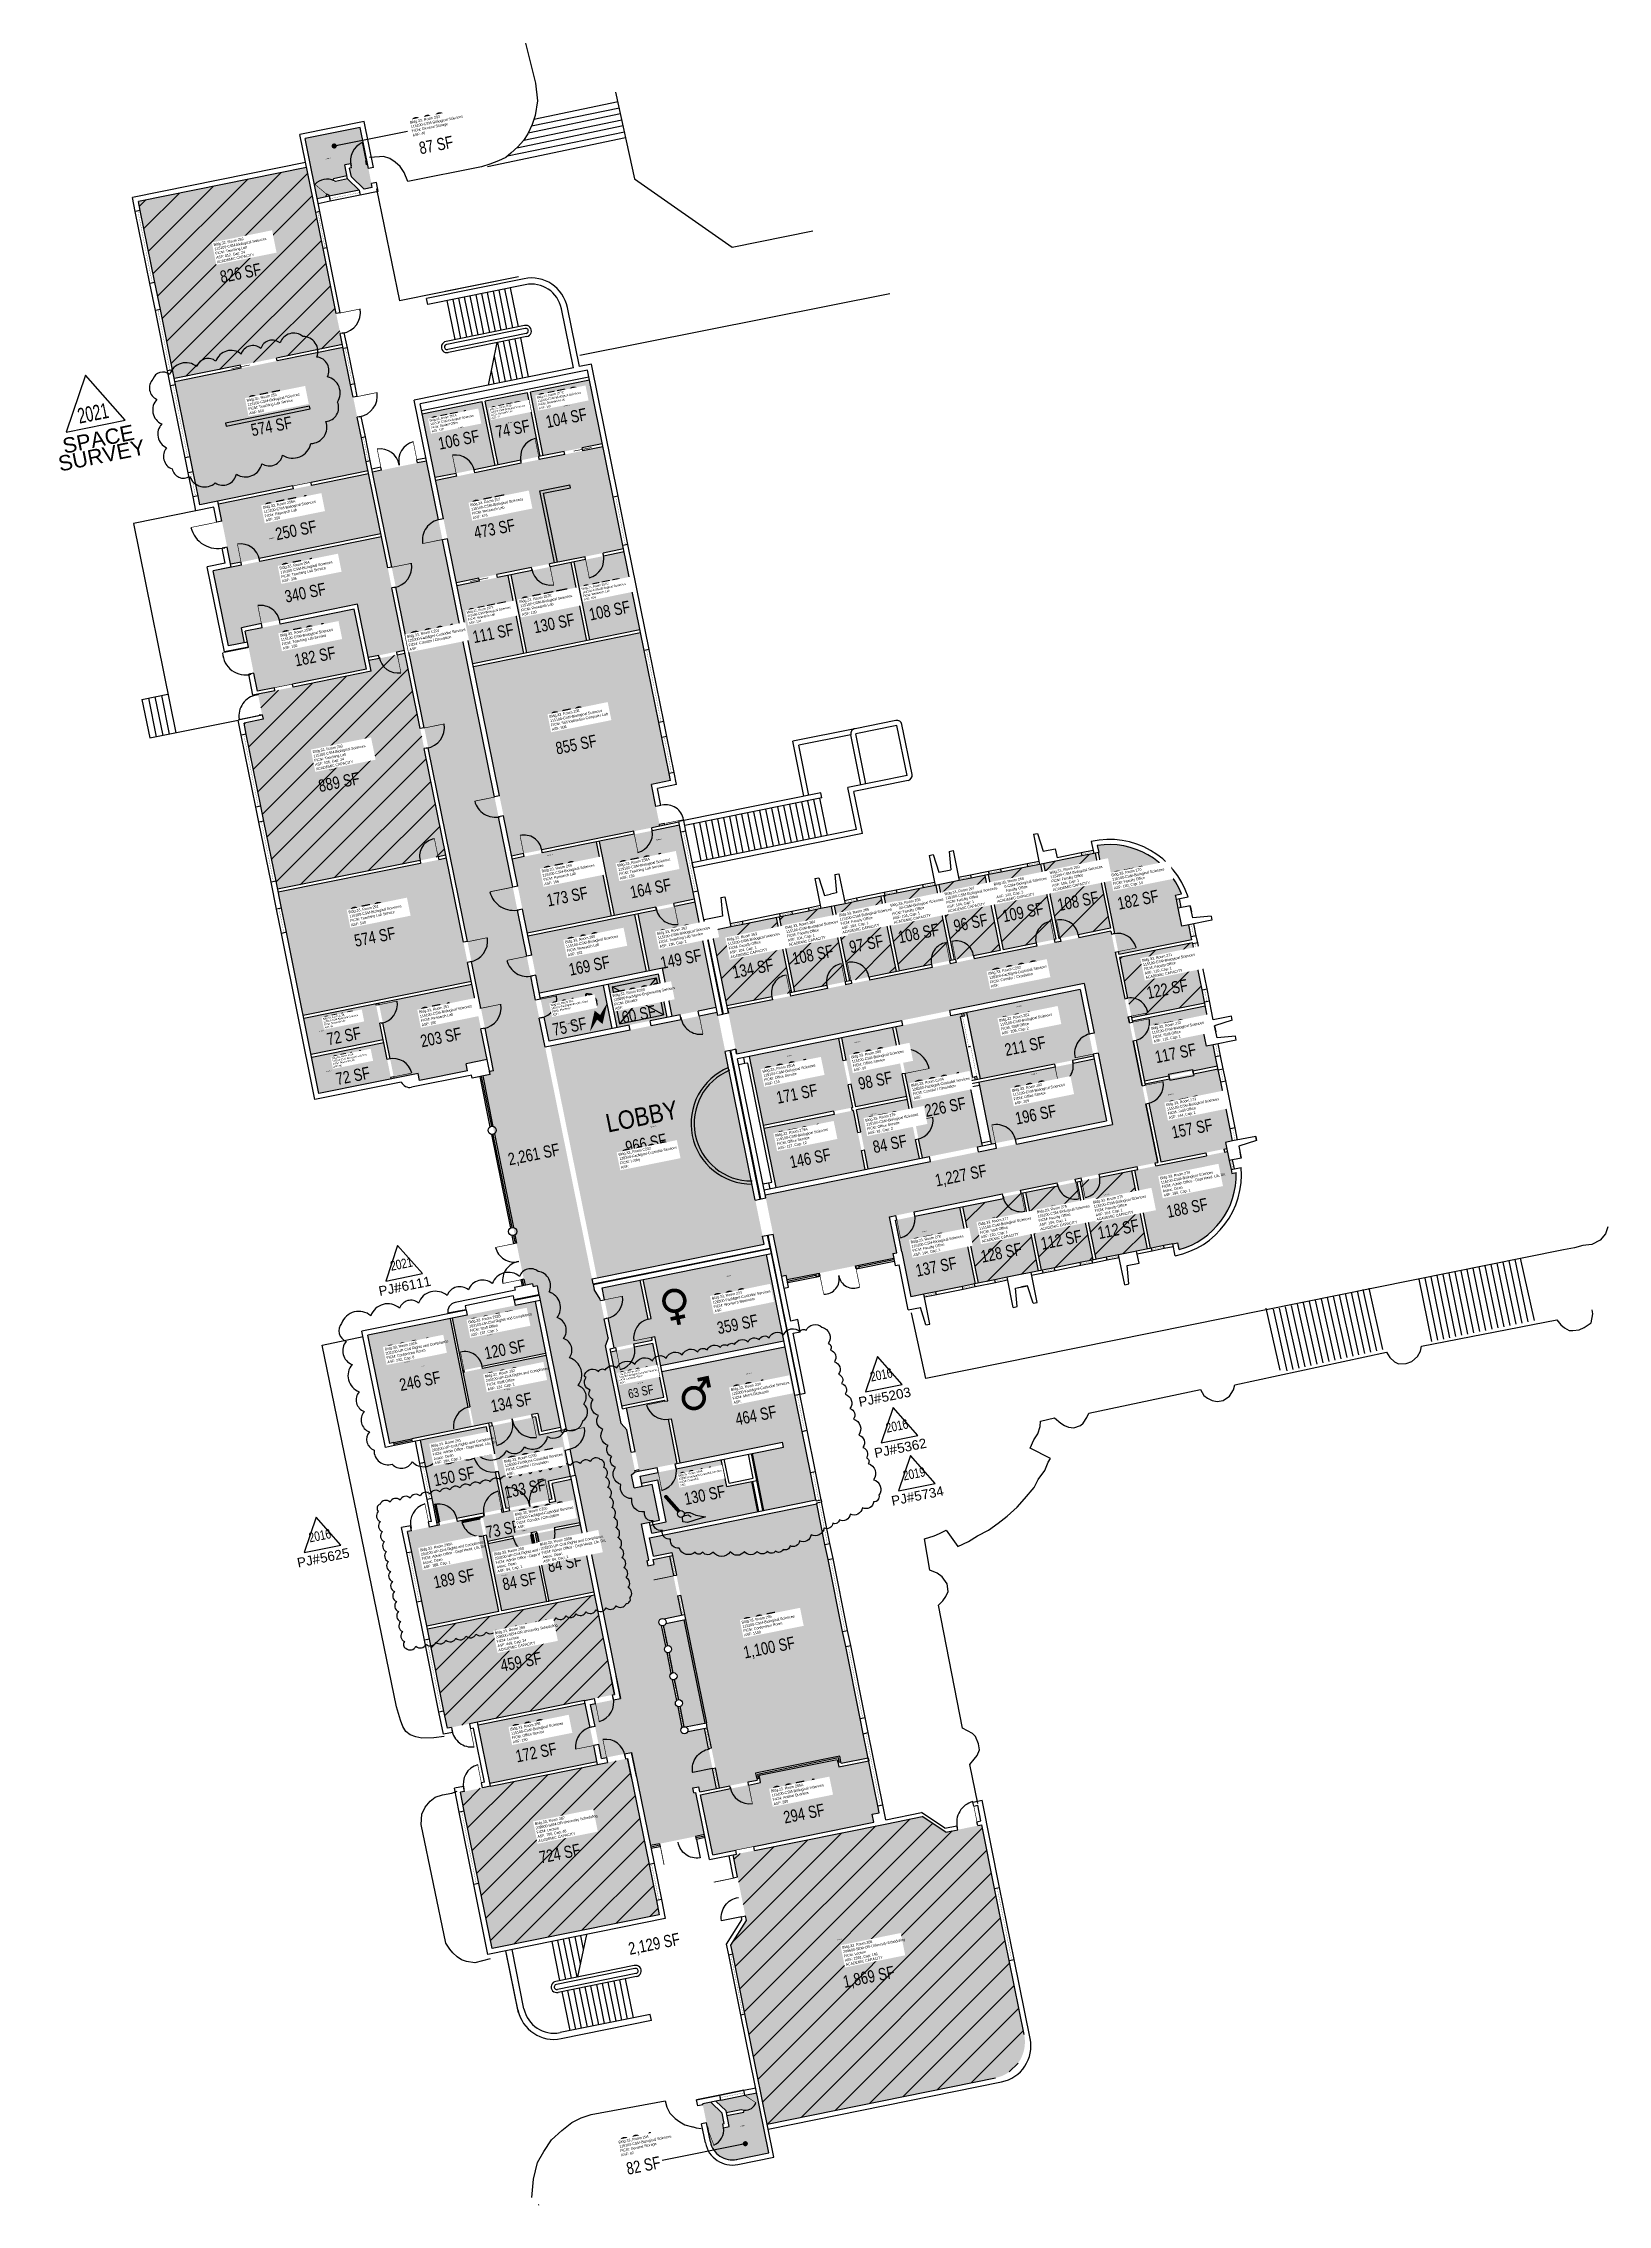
# Model space of a CAD drawing. Header units: inches. Extents: x 0 to 69221025, y 0 to 27683600.
# Drawn here: x 69217961 to 69221025, y 27679368 to 27683600 of the extents above; entities that cross this region are included whole.
import ezdxf
from ezdxf import colors
from ezdxf.entities.mleader import LeaderData, LeaderLine
from ezdxf.enums import TextEntityAlignment as Align
from ezdxf.math import Vec2, Vec3

# ---------------------------------------------------------------- set-up
doc = ezdxf.new("R2010")
doc.units = ezdxf.units.IN
doc.header["$LTSCALE"] = 0.25
doc.header["$MEASUREMENT"] = 0
doc.layers.get('0').update_dxf_attribs({"linetype": 'CONTINUOUS'})
for name, color, linetype in [('A-DOOR', 2, 'CONTINUOUS'), ('A-FLOR', 3, 'CONTINUOUS'), ('A-GLAZ', 1, 'CONTINUOUS'), ('A-IDEN-ICON', 4, 'CONTINUOUS'), ('A-IDEN-RNUM', 7, 'CONTINUOUS'), ('A-IDEN-SNUM', 4, 'CONTINUOUS'), ('A-IDEN-VNUM', 4, 'CONTINUOUS'), ('A-SITE', 3, 'CONTINUOUS'), ('A-WALL', 5, 'CONTINUOUS'), ('AREA-TEXT', 3, 'CONTINUOUS'), ('Rooms-Capacity', 4, 'CONTINUOUS'), ('Rooms-Category-Color', 7, 'CONTINUOUS'), ('Rooms-College-Color', 7, 'CONTINUOUS'), ('Rooms-Department-Color', 7, 'CONTINUOUS'), ('Rooms-Division-Color', 7, 'CONTINUOUS'), ('Rooms-Information', 7, 'CONTINUOUS')]:
    doc.layers.add(name, color=color, linetype=linetype)
doc.layers.add('A-REV', color=1, linetype='CONTINUOUS', true_color=0xff0000)
doc.styles.add('Arial', font='arial.ttf')
doc.styles.add('CP_AREA', font='arial.ttf', dxfattribs={"height": 15})
doc.styles.add('CP_ROOMSNUMBER', font='arial.ttf', dxfattribs={"height": 1})
doc.styles.add('CP_ROOMVNUMBER', font='arial.ttf', dxfattribs={"width": 0.85, "height": 0.075})
doc.styles.get("Standard").update_dxf_attribs({"font": 'arial.ttf'})
doc.dimstyles.get("Standard").update_dxf_attribs({"dimtxt": 0.18, "dimasz": 0.18, "dimexe": 0.18, "dimexo": 0.0625, "dimgap": 0.09, "dimtad": 0, "dimtih": 1, "dimtoh": 1, "dimdec": 4, "dimzin": 0, "dimdsep": 46, "dimtxsty": 'Standard', "dimcen": 0.09, "dimadec": 0, "dimazin": 0, "dimtfac": 1, "dimtdec": 4, "dimtofl": 0, "dimtmove": 0, "dimatfit": 3, "dimfxl": 1, "dimtolj": 1, "dimtzin": 0, "dimarcsym": 0})
pattern_1 = [(45, (0, 0), (-26.516504294, 26.516504294), [])]

# ---------------------------------------------------------------- blocks, each defined once
blk = doc.blocks.new('CPELECT')
blk.add_lwpolyline([(0.062, 0.063, 0, 0.03, 0), (0.01, -0.017, 0.03, 0.03, 0), (-0.01, 0.007, 0.03, 0, 0), (-0.062, -0.073, 0.03, 0, 0)], format="xyseb")
blk = doc.blocks.new('CPCUST')
for p, q in [((0.0171, -0.0639), (0.02, -0.0466)), ((0.0358, -0.0705), (0.0171, -0.0639)), ((0.0262, -0.0408), (0.0446, -0.0406)), ((0.0297, -0.0341), (0.0376, -0.0302)), ((0.1117, -0.0625), (0.0358, -0.0705)), ((0.0376, -0.0302), (0.0533, -0.0324)), ((0.0446, -0.0406), (0.0543, -0.0505)), ((0.0533, -0.0324), (0.0745, -0.0479)), ((0.0745, -0.0479), (0.1117, -0.0625))]:
    blk.add_line(p, q)
at = {"const_width": 0.015}
blk.add_lwpolyline([(-0.03, 0.05), (0.01, -0.0193)], dxfattribs=at)
at = {"const_width": 0.0075}
blk.add_lwpolyline([(-0.0332, 0.0481, 1), (-0.0268, 0.0519, 1)], format="xyb", close=True, dxfattribs=at)
blk.add_circle((0.0158, -0.0313), 0.0141)
blk = doc.blocks.new('CPMEN')
at = {"const_width": 0.015}
blk.add_lwpolyline([(-0.0575, -0.02, 1), (0.0275, -0.02, 1)], format="xyb", close=True, dxfattribs=at)
for points in [[(0.055, 0.01), (0.055, 0.05), (0.015, 0.05)], [(0.0151, 0.0101), (0.055, 0.05)]]:
    blk.add_lwpolyline(points, dxfattribs=at)
blk = doc.blocks.new('CPWOMEN')
at = {"const_width": 0.015}
blk.add_lwpolyline([(-0.0375, 0, 1), (0.0475, 0, 1)], format="xyb", close=True, dxfattribs=at)
for points in [[(-0.025, -0.07), (0.035, -0.07)], [(0.005, -0.04), (0.005, -0.1)]]:
    blk.add_lwpolyline(points, dxfattribs=at)
blk = doc.blocks.new('36DOOR')
blk.add_lwpolyline([(-0.75, 0, 1.5, 1.5, 0), (-0.75, 36, 0, 0, 0), (-1.5, 36, 0, 0, 0.4142136), (-36, -1.5, 0, 0, 0.4142136)], format="xyseb")
blk = doc.blocks.new('CPPHONE')
for p, q in [((0.01, 0.025), (-0.02, -0.025)), ((0.017, 0.028), (-0.018, -0.033))]:
    blk.add_line(p, q)
for points in [[(0.036, 0.057), (0.042, 0.031), (0.038, 0.011), (0.008, -0.041), (-0.008, -0.056), (-0.034, -0.064)], [(0.033, 0.047), (0.037, 0.031), (0.033, 0.013), (0.004, -0.038), (-0.011, -0.051), (-0.026, -0.057)]]:
    blk.add_lwpolyline(points)
for points in [[(0.029, 0.079, 0.139889), (0.022, 0.08, 0.107118), (0.012, 0.078, 0.079812), (0.004, 0.072, 0.067459), (-0.003, 0.063, 0.067459), (-0.008, 0.051, 0.079812), (-0.009, 0.041, 0.107118), (-0.006, 0.032, 0.139889), (-0.001, 0.027, 0.139889), (0.006, 0.025, 0.107118), (0.015, 0.027, 0.079812), (0.024, 0.033, 0.067459), (0.031, 0.043, 0.067459), (0.036, 0.054, 0.079812), (0.037, 0.064, 0.107118), (0.034, 0.073, 0.139889)], [(0.026, 0.074, 0.139889), (0.022, 0.075, 0.107118), (0.014, 0.074, 0.079812), (0.007, 0.069, 0.067459), (0.001, 0.06, 0.067459), (-0.003, 0.05, 0.079812), (-0.004, 0.042, 0.107118), (-0.002, 0.034, 0.139889), (0.001, 0.031, 0.139889), (0.006, 0.03, 0.107118), (0.013, 0.032, 0.079812), (0.02, 0.037, 0.067459), (0.027, 0.045, 0.067459), (0.031, 0.055, 0.079812), (0.032, 0.064, 0.107118), (0.03, 0.071, 0.139889)], [(-0.026, -0.017, 0.139889), (-0.033, -0.015, 0.107118), (-0.043, -0.017, 0.079812), (-0.051, -0.023, 0.067459), (-0.058, -0.033, 0.067459), (-0.063, -0.044, 0.079812), (-0.064, -0.054, 0.107118), (-0.061, -0.063, 0.139889), (-0.056, -0.069, 0.139889), (-0.049, -0.07, 0.107118), (-0.04, -0.068, 0.079812), (-0.031, -0.062, 0.067459), (-0.024, -0.053, 0.067459), (-0.019, -0.041, 0.079812), (-0.018, -0.031, 0.107118), (-0.021, -0.022, 0.139889)], [(-0.029, -0.021, 0.139889), (-0.033, -0.02, 0.107118), (-0.041, -0.022, 0.079812), (-0.048, -0.027, 0.067459), (-0.054, -0.035, 0.067459), (-0.058, -0.045, 0.079812), (-0.059, -0.054, 0.107118), (-0.057, -0.061, 0.139889), (-0.054, -0.064, 0.139889), (-0.049, -0.065, 0.107118), (-0.042, -0.064, 0.079812), (-0.035, -0.059, 0.067459), (-0.028, -0.05, 0.067459), (-0.024, -0.04, 0.079812), (-0.023, -0.032, 0.107118), (-0.025, -0.024, 0.139889)]]:
    blk.add_lwpolyline(points, format="xyb", close=True)
blk = doc.blocks.new('*U9')
h = blk.add_hatch(color=256)
h.dxf.hatch_style = 1
h.paths.add_polyline_path([(-36, 0), (-36, -1.7), (0, -1.7), (0, 0)])
blk.add_lwpolyline([(-36, 0), (-36, -1.7), (0, -1.7), (0, 0), (-36, 0, 0.414214), (0, -36)], format="xyb")
blk = doc.blocks.new('*U10')
h = blk.add_hatch(color=256)
h.dxf.hatch_style = 1
h.paths.add_polyline_path([(-36, 0), (-36, 1.7), (0, 1.7), (0, 0)])
blk.add_lwpolyline([(-36, 0), (-36, 1.7), (0, 1.7), (0, 0), (-36, 0, -0.414214), (0, 36)], format="xyb")
blk = doc.blocks.new('*U11')
h = blk.add_hatch(color=256)
h.dxf.hatch_style = 1
h.paths.add_polyline_path([(36, 0), (36, -1.7), (0, -1.7), (0, 0)])
blk.add_lwpolyline([(36, 0), (36, -1.7), (0, -1.7), (0, 0), (36, 0, -0.414214), (0, -36)], format="xyb")
blk = doc.blocks.new('*U12')
h = blk.add_hatch(color=256)
h.dxf.hatch_style = 1
h.paths.add_polyline_path([(-36, 0), (-36, -1.7), (0, -1.7), (0, 0)])
blk.add_lwpolyline([(-36, 0), (-36, -1.7), (0, -1.7), (0, 0), (-36, 0, 0.414214), (0, -36)], format="xyb")
blk = doc.blocks.new('Space Revision')
at = {"layer": 'A-REV', "transparency": 16777216}
blk.add_lwpolyline([(0, 2.54), (-1.47, 0), (1.47, 0)], close=True, dxfattribs=at)
at = {"layer": 'A-REV', "transparency": 16777216, "insert": (0, -0.27), "char_height": 0.75, "attachment_point": 2, "line_spacing_factor": 0.65, "style": 'Arial'}
blk.add_mtext_dynamic_manual_height_columns('SPACE\\PSURVEY', width=1.2391, gutter_width=0.0182, heights=[0], dxfattribs=at)
at = {"layer": 'A-REV', "style": 'Arial', "flags": 1}
blk.add_attdef('UPDATES', text='', height=0.75, dxfattribs=at).set_placement((1.5, 1.08), align=Align.TOP_LEFT)
at = {"layer": 'A-REV', "transparency": 16777216, "style": 'Arial', "width": 0.65}
blk.add_attdef('YEAR', text='', height=0.75, dxfattribs=at).set_placement((0, 0.65), align=Align.MIDDLE_CENTER)
blk = doc.blocks.new('ProjectRev')
at = {"transparency": 16777216}
blk.add_lwpolyline([(0, 0.122), (-0.122, -0.089), (0.122, -0.089)], close=True, dxfattribs=at)
at = {"transparency": 16777216, "insert": (-0.18, -0.115), "char_height": 0.0625, "width": 0.24749, "attachment_point": 1, "style": 'Arial'}
blk.add_mtext('PJ#', dxfattribs=at)
at = {"transparency": 16777216, "style": 'Arial', "width": 0.75}
blk.add_attdef('YEAR', text='', height=0.0625, dxfattribs=at).set_placement((0, 0), align=Align.MIDDLE_CENTER)
at = {"transparency": 16777216, "style": 'Arial'}
blk.add_attdef('PROJECT', text='', height=0.0625, dxfattribs=at).set_placement((-0.028, -0.115), align=Align.TOP_LEFT)

msp = doc.modelspace()

# ---------------------------------------------------------------- hatches: boundary and pattern name
at = {"layer": 'Rooms-Capacity'}
h = msp.add_hatch(dxfattribs=at)
h.set_pattern_fill('ANSI31', color=256, scale=300, style=0)
h.set_pattern_definition(pattern_1)
h.paths.add_polyline_path([(69218477.3, 27683356.9), (69218148, 27683290.3), (69218152, 27683270.7), (69218180.5, 27683129.5), (69218191.2, 27683076.6), (69218200.8, 27683029.5), (69218218.2, 27682943.3), (69218547.5, 27683009.9)])
h = msp.add_hatch(dxfattribs=at)
h.set_pattern_fill('ANSI31', color=256, scale=300, style=0)
h.set_pattern_definition(pattern_1)
h.paths.add_polyline_path([(69218599.2, 27682391.5), (69218603.5, 27682370.3), (69218382, 27682325.5), (69218391.9, 27682276.4), (69218354.7, 27682268.9), (69218359, 27682247.3), (69218387.6, 27682106.2), (69218393.5, 27682076.8), (69218417.3, 27681959.2), (69218420.5, 27681943.5), (69218749.8, 27682010.2), (69218669.7, 27682405.8)])
h = msp.add_hatch(dxfattribs=at)
h.set_pattern_fill('ANSI31', color=256, scale=300, style=0)
h.set_pattern_definition(pattern_1)
h.paths.add_polyline_path([(69220051, 27681867.3), (69220021.3, 27682014.3), (69219920.1, 27681993.9), (69219949.8, 27681846.8)])
h = msp.add_hatch(dxfattribs=at)
h.set_pattern_fill('ANSI31', color=256, scale=300, style=0)
h.set_pattern_definition(pattern_1)
h.paths.add_polyline_path([(69219745.1, 27681805.4), (69219835.3, 27681823.7), (69219805.5, 27681970.7), (69219715.3, 27681952.4)])
h = msp.add_hatch(dxfattribs=at)
h.set_pattern_fill('ANSI31', color=256, scale=300, style=0)
h.set_pattern_definition(pattern_1)
h.paths.add_polyline_path([(69219841.1, 27681824.8), (69219943.9, 27681845.6), (69219914.2, 27681992.7), (69219811.4, 27681971.9)])
h = msp.add_hatch(dxfattribs=at)
h.set_pattern_fill('ANSI31', color=256, scale=300, style=0)
h.set_pattern_definition(pattern_1)
h.paths.add_polyline_path([(69219540.2, 27681764), (69219631.4, 27681782.4), (69219601.6, 27681929.4), (69219510.5, 27681911)])
h = msp.add_hatch(dxfattribs=at)
h.set_pattern_fill('ANSI31', color=256, scale=300, style=0)
h.set_pattern_definition(pattern_1)
h.paths.add_polyline_path([(69219709.4, 27681951.2), (69219607.5, 27681930.6), (69219637.3, 27681783.6), (69219739.2, 27681804.2)])
h = msp.add_hatch(dxfattribs=at)
h.set_pattern_fill('ANSI31', color=256, scale=300, style=0)
h.set_pattern_definition(pattern_1)
h.paths.add_polyline_path([(69219396.8, 27681888), (69219270.4, 27681862.4), (69219300.2, 27681715.4), (69219426.5, 27681740.9)])
h = msp.add_hatch(dxfattribs=at)
h.set_pattern_fill('ANSI31', color=256, scale=300, style=0)
h.set_pattern_definition(pattern_1)
h.paths.add_polyline_path([(69219432.4, 27681742.1), (69219534.3, 27681762.8), (69219504.6, 27681909.8), (69219402.7, 27681889.2)])
h = msp.add_hatch(dxfattribs=at)
h.set_pattern_fill('ANSI31', color=256, scale=300, style=0)
h.set_pattern_definition(pattern_1)
h.paths.add_polyline_path([(69220235.7, 27681721.1), (69220211.9, 27681838.6), (69220068.8, 27681809.7), (69220092.6, 27681692.1)])
h = msp.add_hatch(dxfattribs=at)
h.set_pattern_fill('ANSI31', color=256, scale=300, style=0)
h.set_pattern_definition(pattern_1)
h.paths.add_polyline_path([(69219986.2, 27681370.6), (69219885.3, 27681350.2), (69219916.2, 27681197.4), (69220017.2, 27681217.8)])
h = msp.add_hatch(dxfattribs=at)
h.set_pattern_fill('ANSI31', color=256, scale=300, style=0)
h.set_pattern_definition(pattern_1)
h.paths.add_polyline_path([(69220023, 27681219), (69220124, 27681239.4), (69220093.1, 27681392.3), (69219992.1, 27681371.8)])
h = msp.add_hatch(dxfattribs=at)
h.set_pattern_fill('ANSI31', color=256, scale=300, style=0)
h.set_pattern_definition(pattern_1)
h.paths.add_polyline_path([(69219879.4, 27681349), (69219841.2, 27681341.3), (69219841.8, 27681338.3), (69219762.4, 27681322.3), (69219792.7, 27681172.4), (69219910.3, 27681196.2)])
h = msp.add_hatch(dxfattribs=at)
h.set_pattern_fill('ANSI31', color=256, scale=300, style=0)
h.set_pattern_definition(pattern_1)
h.paths.add_polyline_path([(69219021.4, 27680355.1), (69219080.3, 27680367), (69219073.5, 27680400.4), (69219041, 27680561.1), (69218713.6, 27680494.9), (69218717.6, 27680475.3), (69218746.1, 27680334.2), (69218752.9, 27680300.8), (69218811.7, 27680312.7)])
h = msp.add_hatch(dxfattribs=at)
h.set_pattern_fill('ANSI31', color=256, scale=300, style=0)
h.set_pattern_definition(pattern_1)
h.paths.add_polyline_path([(69218837.1, 27680187.2), (69218778.3, 27680175.3), (69218785.8, 27680138.1), (69218814.4, 27679997), (69218840.2, 27679869.5), (69219167.5, 27679935.7), (69219162, 27679963.2), (69219147.7, 27680033.8), (69219105.6, 27680241.6), (69219046.8, 27680229.7)])
h = msp.add_hatch(dxfattribs=at)
h.set_pattern_fill('ANSI31', color=256, scale=300, style=0)
h.set_pattern_definition(pattern_1)
edge = h.paths.add_edge_path()
edge.add_line((69219335.5, 27679741.3), (69219379.1, 27679525.6))
edge.add_line((69219379.1, 27679525.6), (69219826, 27679616.1))
edge.add_arc((69219811.5, 27679686.8), 72.2, 281.5728, 371.3046)
edge.add_line((69219882.3, 27679700.9), (69219799.2, 27680111.5))
edge.add_line((69219799.2, 27680111.5), (69219728.6, 27680097.3))
edge.add_line((69219728.6, 27680097.3), (69219682.7, 27680127.8))
edge.add_line((69219682.7, 27680127.8), (69219613.1, 27680113.7))
edge.add_line((69219613.1, 27680113.7), (69219312.2, 27680052.8))
edge.add_line((69219312.2, 27680052.8), (69219338.3, 27679924.1))
edge.add_line((69219338.3, 27679924.1), (69219308.1, 27679876.3))
edge.add_line((69219308.1, 27679876.3), (69219311.7, 27679858.9))
edge.add_line((69219311.7, 27679858.9), (69219335.5, 27679741.3))
at = {"layer": 'Rooms-Category-Color', "true_color": 0xe3c5e1}
msp.add_hatch(color=254, dxfattribs=at).paths.add_polyline_path([(69218604.1, 27683325.4), (69218605.7, 27683317.6), (69218589.8, 27683314.3), (69218564.8, 27683338.4), (69218561.3, 27683355.5), (69218565.2, 27683356.3), (69218563.6, 27683364.1), (69218551.9, 27683361.8), (69218556.2, 27683340.2), (69218529.6, 27683334.8), (69218528.4, 27683331.9), (69218529.1, 27683328.6), (69218557.4, 27683334.3), (69218580.2, 27683312.4), (69218497.9, 27683295.7), (69218474.1, 27683413.4), (69218581.9, 27683435.2)])
at = {"layer": 'Rooms-Category-Color', "true_color": 0xe3f498}
for points in [[(69218477.3, 27683356.9), (69218148, 27683290.3), (69218152, 27683270.7), (69218180.5, 27683129.5), (69218191.2, 27683076.6), (69218200.8, 27683029.5), (69218218.2, 27682943.3), (69218547.5, 27683009.9)], [(69218563.4, 27682931.5), (69218549.1, 27683002.1), (69218548.7, 27683004), (69218219.4, 27682937.4), (69218268.2, 27682696.3), (69218597.5, 27682762.9), (69218593.9, 27682780.6), (69218584.4, 27682827.6)], [(69219030.9, 27682940.4), (69218915.3, 27682917), (69218940.5, 27682792.4), (69219056.1, 27682815.8)], [(69218909.4, 27682915.8), (69218827.1, 27682899.1), (69218852.3, 27682774.6), (69218934.6, 27682791.2)], [(69219057.3, 27682810), (69218730, 27682743.7), (69218770.4, 27682543.8), (69219097.8, 27682610)], [(69218598.7, 27682757), (69218304.7, 27682697.5), (69218328.5, 27682579.9), (69218622.5, 27682639.4)], [(69218668.6, 27682411.7), (69218623.7, 27682633.5), (69218294.4, 27682566.9), (69218324.1, 27682419.9), (69218355.5, 27682426.2), (69218349.5, 27682455.6), (69218576.9, 27682501.6), (69218598, 27682397.4)], [(69219099, 27682604.1), (69219001, 27682584.3), (69219031.9, 27682431.4), (69219129.9, 27682451.2)], [(69218871.6, 27682558.1), (69218771.6, 27682537.9), (69218802.5, 27682385), (69218902.5, 27682405.2)], [(69218995.1, 27682583.1), (69218877.5, 27682559.3), (69218908.4, 27682406.4), (69219026, 27682430.2)], [(69218570.6, 27682492.2), (69218357, 27682449), (69218363.4, 27682417.6), (69218380.8, 27682331.3), (69218594.4, 27682374.6)], [(69219166.6, 27682270), (69219138, 27682411.1), (69219131.1, 27682445.3), (69218803.7, 27682379.1), (69218878.7, 27682008.6), (69219168.8, 27682067.3), (69219152.4, 27682148.7), (69219189.6, 27682156.3), (69219186.8, 27682170), (69219172.5, 27682240.5)], [(69218599.2, 27682391.5), (69218603.5, 27682370.3), (69218382, 27682325.5), (69218391.9, 27682276.4), (69218354.7, 27682268.9), (69218359, 27682247.3), (69218387.6, 27682106.2), (69218393.5, 27682076.8), (69218417.3, 27681959.2), (69218420.5, 27681943.5), (69218749.8, 27682010.2), (69218669.7, 27682405.8)], [(69219210, 27682055.3), (69219207.3, 27682069), (69219050.4, 27682037.2), (69219079.8, 27681892.2), (69219236.6, 27681923.9), (69219233.8, 27681937.6)], [(69218751, 27682004.3), (69218421.7, 27681937.7), (69218428, 27681906.3), (69218437.6, 27681859.2), (69218470.5, 27681696.6), (69218799.8, 27681763.2)], [(69219044.6, 27682036.1), (69218879.9, 27682002.7), (69218909.2, 27681857.7), (69219073.9, 27681891)], [(69219237.8, 27681918), (69219126.1, 27681895.4), (69219148.7, 27681783.7), (69219174.2, 27681788.9), (69219193.2, 27681694.8), (69219279.4, 27681712.2)], [(69219120.2, 27681894.2), (69218910.4, 27681851.8), (69218933, 27681740.1), (69219142.8, 27681782.5)], [(69218792.4, 27681588.2), (69218789.6, 27681602), (69218830.7, 27681610.3), (69218801, 27681757.3), (69218618.7, 27681720.4), (69218648.4, 27681573.4), (69218695.5, 27681582.9), (69218698.3, 27681569.2)], [(69218612.8, 27681719.2), (69218471.7, 27681690.7), (69218486, 27681620.1), (69218627.1, 27681648.7)], [(69218628.3, 27681642.8), (69218487.1, 27681614.2), (69218501.4, 27681543.6), (69218642.6, 27681572.2)]]:
    msp.add_hatch(color=61, dxfattribs=at).paths.add_polyline_path(points)
at = {"layer": 'Rooms-Category-Color', "true_color": 0xfa9ba3}
for points in [[(69218821.2, 27682897.9), (69218703.6, 27682874.1), (69218728.8, 27682749.6), (69218846.4, 27682773.4)], [(69220051, 27681867.3), (69220021.3, 27682014.3), (69219920.1, 27681993.9), (69219949.8, 27681846.8)], [(69219745.1, 27681805.4), (69219835.3, 27681823.7), (69219805.5, 27681970.7), (69219715.3, 27681952.4)], [(69219841.1, 27681824.8), (69219943.9, 27681845.6), (69219914.2, 27681992.7), (69219811.4, 27681971.9)], [(69219540.2, 27681764), (69219631.4, 27681782.4), (69219601.6, 27681929.4), (69219510.5, 27681911)], [(69219709.4, 27681951.2), (69219607.5, 27681930.6), (69219637.3, 27681783.6), (69219739.2, 27681804.2)], [(69219396.8, 27681888), (69219270.4, 27681862.4), (69219300.2, 27681715.4), (69219426.5, 27681740.9)], [(69219432.4, 27681742.1), (69219534.3, 27681762.8), (69219504.6, 27681909.8), (69219402.7, 27681889.2)], [(69220235.7, 27681721.1), (69220211.9, 27681838.6), (69220068.8, 27681809.7), (69220092.6, 27681692.1)], [(69219991.7, 27681747.2), (69219764.2, 27681701.1), (69219765.4, 27681695.3), (69219769.3, 27681696), (69219794.5, 27681571.6), (69220018, 27681616.8)], [(69220260.7, 27681597.6), (69220252.3, 27681638.7), (69220238.6, 27681636), (69220229.1, 27681683), (69220242.8, 27681685.8), (69220236.9, 27681715.2), (69220093.8, 27681686.2), (69220117.6, 27681568.6)], [(69219625, 27681673), (69219525.1, 27681652.7), (69219552.4, 27681517.5), (69219652.4, 27681537.7)], [(69219519.2, 27681651.6), (69219344.7, 27681616.3), (69219372.1, 27681481), (69219546.6, 27681516.3)], [(69220019.2, 27681610.9), (69219793.8, 27681565.3), (69219818.1, 27681444.8), (69220043.6, 27681490.4)], [(69220279.1, 27681436), (69220276.7, 27681447.8), (69220290.4, 27681450.6), (69220261.9, 27681591.7), (69220118.8, 27681562.7), (69220149.7, 27681409.8)], [(69219547.8, 27681510.4), (69219373.3, 27681475.1), (69219396.7, 27681359.5), (69219571.1, 27681394.8)], [(69219653.6, 27681531.8), (69219553.6, 27681511.6), (69219577, 27681396), (69219677, 27681416.2)], [(69219986.2, 27681370.6), (69219885.3, 27681350.2), (69219916.2, 27681197.4), (69220017.2, 27681217.8)], [(69220023, 27681219), (69220124, 27681239.4), (69220093.1, 27681392.3), (69219992.1, 27681371.8)], [(69219879.4, 27681349), (69219841.2, 27681341.3), (69219841.8, 27681338.3), (69219762.4, 27681322.3), (69219792.7, 27681172.4), (69219910.3, 27681196.2)], [(69219630, 27681295.5), (69219642.5, 27681233.8), (69219660.4, 27681145.6), (69219786.8, 27681171.2), (69219756.5, 27681321.1)], [(69218782.7, 27681001.5), (69218945.2, 27681034.4), (69218924.6, 27681136.5), (69218762, 27681103.6)], [(69218640, 27680858.5), (69218800.9, 27680891.1), (69218758.1, 27681102.8), (69218597.2, 27681070.2)], [(69218930.2, 27680917.2), (69218937.3, 27680882), (69218974.5, 27680889.5), (69218946, 27681030.5), (69218783.5, 27680997.6), (69218804.8, 27680891.9), (69218834.1, 27680897.8)], [(69218732.6, 27680703.8), (69218861.9, 27680730), (69218829.4, 27680890.7), (69218700, 27680864.6)], [(69218816.1, 27680714.6), (69218733.8, 27680697.9), (69218675, 27680686), (69218683.1, 27680645.8), (69218702.5, 27680549.8), (69218712.4, 27680500.7), (69218853.6, 27680529.3)], [(69218951.6, 27680549.1), (69219039.7, 27680567), (69219013, 27680699.3), (69218924.8, 27680681.5)], [(69218920.9, 27680680.7), (69218832.7, 27680662.8), (69218859.5, 27680530.5), (69218947.6, 27680548.3)], [(69218812.9, 27680306.8), (69218835.9, 27680193.1), (69219045.6, 27680235.6), (69219022.6, 27680349.3)]]:
    msp.add_hatch(color=241, dxfattribs=at).paths.add_polyline_path(points)
at = {"layer": 'Rooms-Category-Color', "true_color": 0xadadad}
h = msp.add_hatch(color=253, dxfattribs=at)
edge = h.paths.add_edge_path()
edge.add_line((69219092, 27680359.2), (69219033.2, 27680347.3))
edge.add_line((69219033.2, 27680347.3), (69219054.7, 27680241.5))
edge.add_line((69219054.7, 27680241.5), (69219113.5, 27680253.4))
edge.add_line((69219113.5, 27680253.4), (69219150.4, 27680071))
edge.add_line((69219150.4, 27680071), (69219256.2, 27680092.4))
edge.add_line((69219256.2, 27680092.4), (69219239.5, 27680174.8))
edge.add_line((69219239.5, 27680174.8), (69219235.6, 27680174.1))
edge.add_line((69219235.6, 27680174.1), (69219233.6, 27680183.9))
edge.add_line((69219233.6, 27680183.9), (69219245.4, 27680186.2))
edge.add_line((69219245.4, 27680186.2), (69219247.4, 27680176.4))
edge.add_line((69219247.4, 27680176.4), (69219279.8, 27680183))
edge.add_line((69219279.8, 27680183), (69219256, 27680300.6))
edge.add_line((69219256, 27680300.6), (69219223.3, 27680294))
edge.add_arc((69219216.9, 27680296.8), 7, 191.4387, 336.64, ccw=False)
edge.add_arc((69219216.9, 27680296.8), 7, 126.4823, 191.4387, ccw=False)
edge.add_line((69219212.7, 27680302.4), (69219204.6, 27680342.9))
edge.add_arc((69219206.2, 27680349.7), 7, 191.4387, 256.3951, ccw=False)
edge.add_arc((69219206.2, 27680349.7), 7, 126.4823, 191.4387, ccw=False)
edge.add_line((69219202, 27680355.3), (69219193.8, 27680395.8))
edge.add_arc((69219195.5, 27680402.6), 7, 191.4387, 256.3951, ccw=False)
edge.add_arc((69219195.5, 27680402.6), 7, 126.4823, 191.4387, ccw=False)
edge.add_line((69219191.3, 27680408.3), (69219183.1, 27680448.8))
edge.add_arc((69219184.8, 27680455.6), 7, 191.4387, 256.3951, ccw=False)
edge.add_arc((69219184.8, 27680455.6), 7, 126.4823, 191.4387, ccw=False)
edge.add_line((69219180.6, 27680461.2), (69219172.4, 27680501.7))
edge.add_arc((69219174.1, 27680508.5), 7, 191.4387, 256.3951, ccw=False)
edge.add_arc((69219174.1, 27680508.5), 7, 70.4659, 191.4387, ccw=False)
edge.add_line((69219176.4, 27680515.1), (69219211.1, 27680522.1))
edge.add_line((69219211.1, 27680522.1), (69219187.7, 27680637.8))
edge.add_line((69219187.7, 27680637.8), (69219155.4, 27680631.2))
edge.add_line((69219155.4, 27680631.2), (69219157.4, 27680621.4))
edge.add_line((69219157.4, 27680621.4), (69219145.6, 27680619))
edge.add_line((69219145.6, 27680619), (69219143.6, 27680628.8))
edge.add_line((69219143.6, 27680628.8), (69219147.5, 27680629.6))
edge.add_line((69219147.5, 27680629.6), (69219133, 27680701.2))
edge.add_line((69219133, 27680701.2), (69219168.3, 27680708.3))
edge.add_line((69219168.3, 27680708.3), (69219154, 27680778.9))
edge.add_line((69219154, 27680778.9), (69219118.8, 27680771.7))
edge.add_line((69219118.8, 27680771.7), (69219113.6, 27680797.2))
edge.add_line((69219113.6, 27680797.2), (69219120.6, 27680802.8))
edge.add_line((69219120.6, 27680802.8), (69219103.9, 27680885.1))
edge.add_line((69219103.9, 27680885.1), (69219093.4, 27680897.2))
edge.add_line((69219093.4, 27680897.2), (69219062.4, 27681050.1))
edge.add_line((69219062.4, 27681050.1), (69219067.5, 27681065.4))
edge.add_line((69219067.5, 27681065.4), (69219052.2, 27681140.9))
edge.add_line((69219052.2, 27681140.9), (69219040.2, 27681159.9))
edge.add_line((69219040.2, 27681159.9), (69219038.2, 27681169.7))
edge.add_line((69219038.2, 27681169.7), (69219036.1, 27681180.5))
edge.add_line((69219036.1, 27681180.5), (69219036.1, 27681180.5))
edge.add_line((69219036.1, 27681180.5), (69218712, 27682781.9))
edge.add_line((69218712, 27682781.9), (69218606.2, 27682760.5))
edge.add_line((69218606.2, 27682760.5), (69218843.3, 27681588.3))
edge.add_line((69218843.3, 27681588.3), (69218835.5, 27681586.8))
edge.add_line((69218835.5, 27681586.8), (69218836.7, 27681580.9))
edge.add_line((69218836.7, 27681580.9), (69218822, 27681577.9))
edge.add_line((69218822, 27681577.9), (69218841.9, 27681479.3))
edge.add_arc((69218840.5, 27681471.5), 8, 11.4387, 79.4086, ccw=False)
edge.add_arc((69218840.5, 27681471.5), 8, -56.5312, 11.4387, ccw=False)
edge.add_line((69218844.9, 27681464.8), (69218882, 27681281.3))
edge.add_arc((69218880.5, 27681273.5), 8, 11.4387, 79.4086, ccw=False)
edge.add_arc((69218880.5, 27681273.5), 8, -56.5312, 11.4387, ccw=False)
edge.add_line((69218884.9, 27681266.8), (69218904.9, 27681168.2))
edge.add_line((69218904.9, 27681168.2), (69218919.5, 27681171.2))
edge.add_line((69218919.5, 27681171.2), (69218920.7, 27681165.3))
edge.add_line((69218920.7, 27681165.3), (69218928.6, 27681166.9))
edge.add_line((69218928.6, 27681166.9), (69218932.2, 27681149.2))
edge.add_line((69218932.2, 27681149.2), (69218934.4, 27681138.5))
edge.add_line((69218934.4, 27681138.5), (69219092, 27680359.2))
at = {"layer": 'Rooms-Category-Color', "true_color": 0xfa9ba3}
h = msp.add_hatch(color=241, dxfattribs=at)
edge = h.paths.add_edge_path()
edge.add_line((69220210.7, 27681844.5), (69220204.7, 27681874))
edge.add_line((69220204.7, 27681874), (69220191, 27681871.2))
edge.add_line((69220191, 27681871.2), (69220178.7, 27681932))
edge.add_line((69220178.7, 27681932), (69220191.7, 27681934.6))
edge.add_arc((69220050.1, 27681879.4), 152, 21.3197, 99.3793)
edge.add_line((69220025.4, 27682029.3), (69220028.1, 27682015.7))
edge.add_line((69220028.1, 27682015.7), (69220027.1, 27682015.5))
edge.add_line((69220027.1, 27682015.5), (69220067.6, 27681815.6))
edge.add_line((69220067.6, 27681815.6), (69220210.7, 27681844.5))
at = {"layer": 'Rooms-Category-Color', "true_color": 0xadadad}
for points in [[(69220055.4, 27681482.6), (69219375.1, 27681344.9), (69219407.3, 27681186.2), (69219416.3, 27681188), (69219418.1, 27681179.2), (69219626.7, 27681221.4), (69219624.9, 27681230.2), (69219632.7, 27681231.8), (69219618.5, 27681302.3), (69220143.8, 27681408.6), (69220052.2, 27681861.4), (69219301.4, 27681709.5), (69219319.2, 27681621.3), (69219999.5, 27681758.9)], [(69219058.5, 27681755.3), (69218935, 27681730.3), (69218952.1, 27681646), (69219075.6, 27681671)], [(69219166.3, 27681777.1), (69219068.3, 27681757.2), (69219085.4, 27681672.9), (69219183.4, 27681692.8)], [(69219776.1, 27681561.7), (69219774.9, 27681567.6), (69219782.8, 27681569.2), (69219757.6, 27681693.7), (69219761.5, 27681694.5), (69219760.3, 27681700.3), (69219630.9, 27681674.2), (69219682.9, 27681417.4), (69219800.5, 27681441.2)], [(69219055.9, 27681163.1), (69219130.4, 27681178.1), (69219145.8, 27681101.7), (69219151.7, 27681102.9), (69219136.2, 27681179.3), (69219377.4, 27681228.1), (69219411.5, 27681059.5), (69219170.3, 27681010.7), (69219158.8, 27681067.6), (69219153, 27681066.4), (69219154.1, 27681060.5), (69219079.7, 27681045.5)], [(69219155.3, 27681054.7), (69219073, 27681038), (69219094.4, 27680932.1), (69219176.8, 27680948.8)], [(69219413.9, 27681047.8), (69219172.7, 27680999), (69219184.2, 27680942.1), (69219178.3, 27680941), (69219177.9, 27680942.9), (69219103.5, 27680927.9), (69219128.5, 27680804.4), (69219202.9, 27680819.4), (69219185.5, 27680905.7), (69219191.4, 27680906.9), (69219208.8, 27680820.6), (69219408.8, 27680861.1), (69219410.7, 27680851.3), (69219350, 27680839), (69219372.6, 27680727.2), (69219474.6, 27680747.8), (69219475, 27680745.9), (69219463.7, 27680801.7), (69219447.4, 27680882.1), (69219433.1, 27680952.7)], [(69218867.8, 27680731.1), (69218958, 27680749.4), (69218950.9, 27680784.7), (69218994, 27680793.4), (69218975.7, 27680883.6), (69218932.6, 27680874.9), (69218925.5, 27680910.2), (69218835.3, 27680891.9)], [(69219360.9, 27680724.8), (69219349, 27680783.7), (69219300, 27680773.8), (69219289.2, 27680826.7), (69219130.5, 27680794.6), (69219133.2, 27680780.8), (69219164.6, 27680787.1), (69219181.3, 27680704.8), (69219149.9, 27680698.5), (69219153.1, 27680682.8)], [(69218831.9, 27680666.7), (69219012.2, 27680703.2), (69218995.1, 27680787.5), (69218957.9, 27680780), (69218965.1, 27680744.7), (69218822, 27680715.7)]]:
    msp.add_hatch(color=253, dxfattribs=at).paths.add_polyline_path(points)
h = msp.add_hatch(color=253, dxfattribs=at)
edge = h.paths.add_edge_path()
edge.add_line((69219303.3, 27681594.6), (69219281.4, 27681702.4))
edge.add_line((69219281.4, 27681702.4), (69218954.1, 27681636.2))
edge.add_line((69218954.1, 27681636.2), (69219045.9, 27681182.5))
edge.add_line((69219045.9, 27681182.5), (69219373.2, 27681248.7))
edge.add_line((69219373.2, 27681248.7), (69219349.4, 27681366.3))
edge.add_arc((69219356, 27681486.5), 120.3, 116.0244, 266.853, ccw=False)
at = {"layer": 'Rooms-Category-Color', "true_color": 0xfa9ba3}
h = msp.add_hatch(color=241, dxfattribs=at)
edge = h.paths.add_edge_path()
edge.add_line((69220098.9, 27681393.4), (69220129.9, 27681240.6))
edge.add_line((69220129.9, 27681240.6), (69220173, 27681249.3))
edge.add_line((69220173, 27681249.3), (69220182.8, 27681251.3))
edge.add_line((69220182.8, 27681251.3), (69220185.5, 27681237.9))
edge.add_arc((69220145.6, 27681384.6), 152, 285.2107, 361.5577)
edge.add_line((69220297.6, 27681388.7), (69220289, 27681387))
edge.add_line((69220289, 27681387), (69220287.4, 27681394.8))
edge.add_line((69220287.4, 27681394.8), (69220280.3, 27681430.1))
edge.add_line((69220280.3, 27681430.1), (69220098.9, 27681393.4))
h = msp.add_hatch(color=241, dxfattribs=at)
edge = h.paths.add_edge_path()
edge.add_line((69219498.2, 27680631.2), (69219492.2, 27680660.6))
edge.add_line((69219492.2, 27680660.6), (69219476.2, 27680740))
edge.add_line((69219476.2, 27680740), (69219148.8, 27680673.8))
edge.add_line((69219148.8, 27680673.8), (69219156.1, 27680637.5))
edge.add_line((69219156.1, 27680637.5), (69219192.4, 27680644.8))
edge.add_line((69219192.4, 27680644.8), (69219219, 27680513.5))
edge.add_line((69219219, 27680513.5), (69219180.5, 27680505.7))
edge.add_arc((69219174.1, 27680508.5), 7, 289.9142, 336.64, ccw=False)
edge.add_line((69219176.5, 27680501.9), (69219184.4, 27680462.6))
edge.add_arc((69219184.8, 27680455.6), 7, 11.4387, 92.9632, ccw=False)
edge.add_arc((69219184.8, 27680455.6), 7, -70.0858, 11.4387, ccw=False)
edge.add_line((69219187.2, 27680449), (69219195.1, 27680409.6))
edge.add_arc((69219195.5, 27680402.6), 7, 11.439, 92.9632, ccw=False)
edge.add_arc((69219195.5, 27680402.6), 7, -70.0858, 11.439, ccw=False)
edge.add_line((69219197.9, 27680396), (69219205.8, 27680356.7))
edge.add_arc((69219206.2, 27680349.7), 7, 11.4389, 92.9632, ccw=False)
edge.add_arc((69219206.2, 27680349.7), 7, -70.0858, 11.4389, ccw=False)
edge.add_line((69219208.6, 27680343.1), (69219216.5, 27680303.8))
edge.add_arc((69219216.9, 27680296.8), 7, 70.4659, 92.9632, ccw=False)
edge.add_line((69219219.2, 27680303.4), (69219259.9, 27680311.6))
edge.add_line((69219259.9, 27680311.6), (69219285.6, 27680184.2))
edge.add_line((69219285.6, 27680184.2), (69219359.1, 27680199))
edge.add_line((69219359.1, 27680199), (69219356.3, 27680212.8))
edge.add_line((69219356.3, 27680212.8), (69219521, 27680246.1))
edge.add_line((69219521, 27680246.1), (69219523.7, 27680232.4))
edge.add_line((69219523.7, 27680232.4), (69219576.7, 27680243.1))
edge.add_line((69219576.7, 27680243.1), (69219567.2, 27680290.1))
edge.add_line((69219567.2, 27680290.1), (69219561.2, 27680319.5))
edge.add_line((69219561.2, 27680319.5), (69219532.7, 27680460.7))
edge.add_line((69219532.7, 27680460.7), (69219526.7, 27680490.1))
edge.add_line((69219526.7, 27680490.1), (69219498.2, 27680631.2))
at = {"layer": 'Rooms-Category-Color', "true_color": 0xffff64}
for points in [[(69219021.4, 27680355.1), (69219080.3, 27680367), (69219073.5, 27680400.4), (69219041, 27680561.1), (69218713.6, 27680494.9), (69218717.6, 27680475.3), (69218746.1, 27680334.2), (69218752.9, 27680300.8), (69218811.7, 27680312.7)], [(69218837.1, 27680187.2), (69218778.3, 27680175.3), (69218785.8, 27680138.1), (69218814.4, 27679997), (69218840.2, 27679869.5), (69219167.5, 27679935.7), (69219162, 27679963.2), (69219147.7, 27680033.8), (69219105.6, 27680241.6), (69219046.8, 27680229.7)]]:
    msp.add_hatch(color=51, dxfattribs=at).paths.add_polyline_path(points)
at = {"layer": 'Rooms-Category-Color', "true_color": 0xfbafa2}
msp.add_hatch(color=21, dxfattribs=at).paths.add_polyline_path([(69219577.9, 27680237.2), (69219519.1, 27680225.3), (69219516.3, 27680239), (69219363.4, 27680208.1), (69219366.2, 27680194.3), (69219248.6, 27680170.6), (69219272.4, 27680052.9), (69219588, 27680116.8), (69219584.8, 27680132.4), (69219598.5, 27680135.2), (69219595.7, 27680149)])
at = {"layer": 'Rooms-Category-Color', "true_color": 0xffff64}
h = msp.add_hatch(color=51, dxfattribs=at)
edge = h.paths.add_edge_path()
edge.add_line((69219335.5, 27679741.3), (69219379.1, 27679525.6))
edge.add_line((69219379.1, 27679525.6), (69219826, 27679616.1))
edge.add_arc((69219811.5, 27679686.8), 72.2, 281.5728, 371.3046)
edge.add_line((69219882.3, 27679700.9), (69219799.2, 27680111.5))
edge.add_line((69219799.2, 27680111.5), (69219728.6, 27680097.3))
edge.add_line((69219728.6, 27680097.3), (69219682.7, 27680127.8))
edge.add_line((69219682.7, 27680127.8), (69219613.1, 27680113.7))
edge.add_line((69219613.1, 27680113.7), (69219312.2, 27680052.8))
edge.add_line((69219312.2, 27680052.8), (69219338.3, 27679924.1))
edge.add_line((69219338.3, 27679924.1), (69219308.1, 27679876.3))
edge.add_line((69219308.1, 27679876.3), (69219311.7, 27679858.9))
edge.add_line((69219311.7, 27679858.9), (69219335.5, 27679741.3))
at = {"layer": 'Rooms-Category-Color', "true_color": 0xe3c5e1}
h = msp.add_hatch(color=254, dxfattribs=at)
edge = h.paths.add_edge_path()
edge.add_line((69219252.7, 27679565.3), (69219268.8, 27679568.6))
edge.add_line((69219268.8, 27679568.6), (69219291, 27679547.3))
edge.add_line((69219291, 27679547.3), (69219295.1, 27679527))
edge.add_line((69219295.1, 27679527), (69219292.2, 27679526.4))
edge.add_line((69219292.2, 27679526.4), (69219293.8, 27679518.6))
edge.add_line((69219293.8, 27679518.6), (69219304.5, 27679520.7))
edge.add_line((69219304.5, 27679520.7), (69219300.2, 27679542.3))
edge.add_line((69219300.2, 27679542.3), (69219333.4, 27679549))
edge.add_line((69219333.4, 27679549), (69219334.2, 27679552.8))
edge.add_line((69219334.2, 27679552.8), (69219328.4, 27679554.1))
edge.add_line((69219328.4, 27679554.1), (69219299, 27679548.2))
edge.add_line((69219299, 27679548.2), (69219298.4, 27679551.3))
edge.add_line((69219298.4, 27679551.3), (69219278.4, 27679570.5))
edge.add_line((69219278.4, 27679570.5), (69219358.5, 27679586.8))
edge.add_line((69219358.5, 27679586.8), (69219382.3, 27679469.1))
edge.add_line((69219382.3, 27679469.1), (69219319.6, 27679456.4))
edge.add_arc((69219310.9, 27679499.5), 44, 191.4387, 281.4387, ccw=False)
edge.add_line((69219267.8, 27679490.8), (69219263.4, 27679512.4))
edge.add_line((69219263.4, 27679512.4), (69219264.4, 27679512.6))
edge.add_line((69219264.4, 27679512.6), (69219262.8, 27679520.5))
edge.add_line((69219262.8, 27679520.5), (69219261.8, 27679520.3))
edge.add_line((69219261.8, 27679520.3), (69219260.2, 27679528.1))
edge.add_line((69219260.2, 27679528.1), (69219252.7, 27679565.3))
at = {"layer": 'Rooms-College-Color', "true_color": 0xffe090}
for points in [[(69218604.1, 27683325.4), (69218605.7, 27683317.6), (69218589.8, 27683314.3), (69218564.8, 27683338.4), (69218561.3, 27683355.5), (69218565.2, 27683356.3), (69218563.6, 27683364.1), (69218551.9, 27683361.8), (69218556.2, 27683340.2), (69218529.6, 27683334.8), (69218528.4, 27683331.9), (69218529.1, 27683328.6), (69218557.4, 27683334.3), (69218580.2, 27683312.4), (69218497.9, 27683295.7), (69218474.1, 27683413.4), (69218581.9, 27683435.2)], [(69218477.3, 27683356.9), (69218148, 27683290.3), (69218152, 27683270.7), (69218180.5, 27683129.5), (69218191.2, 27683076.6), (69218200.8, 27683029.5), (69218218.2, 27682943.3), (69218547.5, 27683009.9)], [(69218563.4, 27682931.5), (69218549.1, 27683002.1), (69218548.7, 27683004), (69218219.4, 27682937.4), (69218268.2, 27682696.3), (69218597.5, 27682762.9), (69218593.9, 27682780.6), (69218584.4, 27682827.6)], [(69219030.9, 27682940.4), (69218915.3, 27682917), (69218940.5, 27682792.4), (69219056.1, 27682815.8)], [(69218821.2, 27682897.9), (69218703.6, 27682874.1), (69218728.8, 27682749.6), (69218846.4, 27682773.4)], [(69218909.4, 27682915.8), (69218827.1, 27682899.1), (69218852.3, 27682774.6), (69218934.6, 27682791.2)], [(69219057.3, 27682810), (69218730, 27682743.7), (69218770.4, 27682543.8), (69219097.8, 27682610)], [(69218598.7, 27682757), (69218304.7, 27682697.5), (69218328.5, 27682579.9), (69218622.5, 27682639.4)], [(69218668.6, 27682411.7), (69218623.7, 27682633.5), (69218294.4, 27682566.9), (69218324.1, 27682419.9), (69218355.5, 27682426.2), (69218349.5, 27682455.6), (69218576.9, 27682501.6), (69218598, 27682397.4)], [(69219099, 27682604.1), (69219001, 27682584.3), (69219031.9, 27682431.4), (69219129.9, 27682451.2)], [(69218871.6, 27682558.1), (69218771.6, 27682537.9), (69218802.5, 27682385), (69218902.5, 27682405.2)], [(69218995.1, 27682583.1), (69218877.5, 27682559.3), (69218908.4, 27682406.4), (69219026, 27682430.2)], [(69218570.6, 27682492.2), (69218357, 27682449), (69218363.4, 27682417.6), (69218380.8, 27682331.3), (69218594.4, 27682374.6)], [(69219166.6, 27682270), (69219138, 27682411.1), (69219131.1, 27682445.3), (69218803.7, 27682379.1), (69218878.7, 27682008.6), (69219168.8, 27682067.3), (69219152.4, 27682148.7), (69219189.6, 27682156.3), (69219186.8, 27682170), (69219172.5, 27682240.5)], [(69218599.2, 27682391.5), (69218603.5, 27682370.3), (69218382, 27682325.5), (69218391.9, 27682276.4), (69218354.7, 27682268.9), (69218359, 27682247.3), (69218387.6, 27682106.2), (69218393.5, 27682076.8), (69218417.3, 27681959.2), (69218420.5, 27681943.5), (69218749.8, 27682010.2), (69218669.7, 27682405.8)], [(69219210, 27682055.3), (69219207.3, 27682069), (69219050.4, 27682037.2), (69219079.8, 27681892.2), (69219236.6, 27681923.9), (69219233.8, 27681937.6)], [(69218751, 27682004.3), (69218421.7, 27681937.7), (69218428, 27681906.3), (69218437.6, 27681859.2), (69218470.5, 27681696.6), (69218799.8, 27681763.2)], [(69219044.6, 27682036.1), (69218879.9, 27682002.7), (69218909.2, 27681857.7), (69219073.9, 27681891)], [(69220051, 27681867.3), (69220021.3, 27682014.3), (69219920.1, 27681993.9), (69219949.8, 27681846.8)], [(69219745.1, 27681805.4), (69219835.3, 27681823.7), (69219805.5, 27681970.7), (69219715.3, 27681952.4)], [(69219841.1, 27681824.8), (69219943.9, 27681845.6), (69219914.2, 27681992.7), (69219811.4, 27681971.9)], [(69219237.8, 27681918), (69219126.1, 27681895.4), (69219148.7, 27681783.7), (69219174.2, 27681788.9), (69219193.2, 27681694.8), (69219279.4, 27681712.2)], [(69219540.2, 27681764), (69219631.4, 27681782.4), (69219601.6, 27681929.4), (69219510.5, 27681911)], [(69219709.4, 27681951.2), (69219607.5, 27681930.6), (69219637.3, 27681783.6), (69219739.2, 27681804.2)], [(69219120.2, 27681894.2), (69218910.4, 27681851.8), (69218933, 27681740.1), (69219142.8, 27681782.5)], [(69219396.8, 27681888), (69219270.4, 27681862.4), (69219300.2, 27681715.4), (69219426.5, 27681740.9)], [(69219432.4, 27681742.1), (69219534.3, 27681762.8), (69219504.6, 27681909.8), (69219402.7, 27681889.2)], [(69220235.7, 27681721.1), (69220211.9, 27681838.6), (69220068.8, 27681809.7), (69220092.6, 27681692.1)], [(69218792.4, 27681588.2), (69218789.6, 27681602), (69218830.7, 27681610.3), (69218801, 27681757.3), (69218618.7, 27681720.4), (69218648.4, 27681573.4), (69218695.5, 27681582.9), (69218698.3, 27681569.2)], [(69218612.8, 27681719.2), (69218471.7, 27681690.7), (69218486, 27681620.1), (69218627.1, 27681648.7)], [(69219991.7, 27681747.2), (69219764.2, 27681701.1), (69219765.4, 27681695.3), (69219769.3, 27681696), (69219794.5, 27681571.6), (69220018, 27681616.8)], [(69220260.7, 27681597.6), (69220252.3, 27681638.7), (69220238.6, 27681636), (69220229.1, 27681683), (69220242.8, 27681685.8), (69220236.9, 27681715.2), (69220093.8, 27681686.2), (69220117.6, 27681568.6)], [(69219625, 27681673), (69219525.1, 27681652.7), (69219552.4, 27681517.5), (69219652.4, 27681537.7)], [(69218628.3, 27681642.8), (69218487.1, 27681614.2), (69218501.4, 27681543.6), (69218642.6, 27681572.2)], [(69219519.2, 27681651.6), (69219344.7, 27681616.3), (69219372.1, 27681481), (69219546.6, 27681516.3)], [(69220019.2, 27681610.9), (69219793.8, 27681565.3), (69219818.1, 27681444.8), (69220043.6, 27681490.4)], [(69220279.1, 27681436), (69220276.7, 27681447.8), (69220290.4, 27681450.6), (69220261.9, 27681591.7), (69220118.8, 27681562.7), (69220149.7, 27681409.8)], [(69219547.8, 27681510.4), (69219373.3, 27681475.1), (69219396.7, 27681359.5), (69219571.1, 27681394.8)], [(69219653.6, 27681531.8), (69219553.6, 27681511.6), (69219577, 27681396), (69219677, 27681416.2)], [(69219986.2, 27681370.6), (69219885.3, 27681350.2), (69219916.2, 27681197.4), (69220017.2, 27681217.8)], [(69220023, 27681219), (69220124, 27681239.4), (69220093.1, 27681392.3), (69219992.1, 27681371.8)], [(69219879.4, 27681349), (69219841.2, 27681341.3), (69219841.8, 27681338.3), (69219762.4, 27681322.3), (69219792.7, 27681172.4), (69219910.3, 27681196.2)], [(69219630, 27681295.5), (69219642.5, 27681233.8), (69219660.4, 27681145.6), (69219786.8, 27681171.2), (69219756.5, 27681321.1)], [(69219577.9, 27680237.2), (69219519.1, 27680225.3), (69219516.3, 27680239), (69219363.4, 27680208.1), (69219366.2, 27680194.3), (69219248.6, 27680170.6), (69219272.4, 27680052.9), (69219588, 27680116.8), (69219584.8, 27680132.4), (69219598.5, 27680135.2), (69219595.7, 27680149)]]:
    msp.add_hatch(color=41, dxfattribs=at).paths.add_polyline_path(points)
at = {"layer": 'Rooms-College-Color', "true_color": 0xadadad}
h = msp.add_hatch(color=253, dxfattribs=at)
edge = h.paths.add_edge_path()
edge.add_line((69219092, 27680359.2), (69219033.2, 27680347.3))
edge.add_line((69219033.2, 27680347.3), (69219054.7, 27680241.5))
edge.add_line((69219054.7, 27680241.5), (69219113.5, 27680253.4))
edge.add_line((69219113.5, 27680253.4), (69219150.4, 27680071))
edge.add_line((69219150.4, 27680071), (69219256.2, 27680092.4))
edge.add_line((69219256.2, 27680092.4), (69219239.5, 27680174.8))
edge.add_line((69219239.5, 27680174.8), (69219235.6, 27680174.1))
edge.add_line((69219235.6, 27680174.1), (69219233.6, 27680183.9))
edge.add_line((69219233.6, 27680183.9), (69219245.4, 27680186.2))
edge.add_line((69219245.4, 27680186.2), (69219247.4, 27680176.4))
edge.add_line((69219247.4, 27680176.4), (69219279.8, 27680183))
edge.add_line((69219279.8, 27680183), (69219256, 27680300.6))
edge.add_line((69219256, 27680300.6), (69219223.3, 27680294))
edge.add_arc((69219216.9, 27680296.8), 7, 191.4387, 336.64, ccw=False)
edge.add_arc((69219216.9, 27680296.8), 7, 126.4823, 191.4387, ccw=False)
edge.add_line((69219212.7, 27680302.4), (69219204.6, 27680342.9))
edge.add_arc((69219206.2, 27680349.7), 7, 191.4387, 256.3951, ccw=False)
edge.add_arc((69219206.2, 27680349.7), 7, 126.4823, 191.4387, ccw=False)
edge.add_line((69219202, 27680355.3), (69219193.8, 27680395.8))
edge.add_arc((69219195.5, 27680402.6), 7, 191.4387, 256.3951, ccw=False)
edge.add_arc((69219195.5, 27680402.6), 7, 126.4823, 191.4387, ccw=False)
edge.add_line((69219191.3, 27680408.3), (69219183.1, 27680448.8))
edge.add_arc((69219184.8, 27680455.6), 7, 191.4387, 256.3951, ccw=False)
edge.add_arc((69219184.8, 27680455.6), 7, 126.4823, 191.4387, ccw=False)
edge.add_line((69219180.6, 27680461.2), (69219172.4, 27680501.7))
edge.add_arc((69219174.1, 27680508.5), 7, 191.4387, 256.3951, ccw=False)
edge.add_arc((69219174.1, 27680508.5), 7, 70.4659, 191.4387, ccw=False)
edge.add_line((69219176.4, 27680515.1), (69219211.1, 27680522.1))
edge.add_line((69219211.1, 27680522.1), (69219187.7, 27680637.8))
edge.add_line((69219187.7, 27680637.8), (69219155.4, 27680631.2))
edge.add_line((69219155.4, 27680631.2), (69219157.4, 27680621.4))
edge.add_line((69219157.4, 27680621.4), (69219145.6, 27680619))
edge.add_line((69219145.6, 27680619), (69219143.6, 27680628.8))
edge.add_line((69219143.6, 27680628.8), (69219147.5, 27680629.6))
edge.add_line((69219147.5, 27680629.6), (69219133, 27680701.2))
edge.add_line((69219133, 27680701.2), (69219168.3, 27680708.3))
edge.add_line((69219168.3, 27680708.3), (69219154, 27680778.9))
edge.add_line((69219154, 27680778.9), (69219118.8, 27680771.7))
edge.add_line((69219118.8, 27680771.7), (69219113.6, 27680797.2))
edge.add_line((69219113.6, 27680797.2), (69219120.6, 27680802.8))
edge.add_line((69219120.6, 27680802.8), (69219103.9, 27680885.1))
edge.add_line((69219103.9, 27680885.1), (69219093.4, 27680897.2))
edge.add_line((69219093.4, 27680897.2), (69219062.4, 27681050.1))
edge.add_line((69219062.4, 27681050.1), (69219067.5, 27681065.4))
edge.add_line((69219067.5, 27681065.4), (69219052.2, 27681140.9))
edge.add_line((69219052.2, 27681140.9), (69219040.2, 27681159.9))
edge.add_line((69219040.2, 27681159.9), (69219038.2, 27681169.7))
edge.add_line((69219038.2, 27681169.7), (69219036.1, 27681180.5))
edge.add_line((69219036.1, 27681180.5), (69219036.1, 27681180.5))
edge.add_line((69219036.1, 27681180.5), (69218712, 27682781.9))
edge.add_line((69218712, 27682781.9), (69218606.2, 27682760.5))
edge.add_line((69218606.2, 27682760.5), (69218843.3, 27681588.3))
edge.add_line((69218843.3, 27681588.3), (69218835.5, 27681586.8))
edge.add_line((69218835.5, 27681586.8), (69218836.7, 27681580.9))
edge.add_line((69218836.7, 27681580.9), (69218822, 27681577.9))
edge.add_line((69218822, 27681577.9), (69218841.9, 27681479.3))
edge.add_arc((69218840.5, 27681471.5), 8, 11.4387, 79.4086, ccw=False)
edge.add_arc((69218840.5, 27681471.5), 8, -56.5312, 11.4387, ccw=False)
edge.add_line((69218844.9, 27681464.8), (69218882, 27681281.3))
edge.add_arc((69218880.5, 27681273.5), 8, 11.4387, 79.4086, ccw=False)
edge.add_arc((69218880.5, 27681273.5), 8, -56.5312, 11.4387, ccw=False)
edge.add_line((69218884.9, 27681266.8), (69218904.9, 27681168.2))
edge.add_line((69218904.9, 27681168.2), (69218919.5, 27681171.2))
edge.add_line((69218919.5, 27681171.2), (69218920.7, 27681165.3))
edge.add_line((69218920.7, 27681165.3), (69218928.6, 27681166.9))
edge.add_line((69218928.6, 27681166.9), (69218932.2, 27681149.2))
edge.add_line((69218932.2, 27681149.2), (69218934.4, 27681138.5))
edge.add_line((69218934.4, 27681138.5), (69219092, 27680359.2))
at = {"layer": 'Rooms-College-Color', "true_color": 0xffe090}
h = msp.add_hatch(color=41, dxfattribs=at)
edge = h.paths.add_edge_path()
edge.add_line((69220210.7, 27681844.5), (69220204.7, 27681874))
edge.add_line((69220204.7, 27681874), (69220191, 27681871.2))
edge.add_line((69220191, 27681871.2), (69220178.7, 27681932))
edge.add_line((69220178.7, 27681932), (69220191.7, 27681934.6))
edge.add_arc((69220050.1, 27681879.4), 152, 21.3197, 99.3793)
edge.add_line((69220025.4, 27682029.3), (69220028.1, 27682015.7))
edge.add_line((69220028.1, 27682015.7), (69220027.1, 27682015.5))
edge.add_line((69220027.1, 27682015.5), (69220067.6, 27681815.6))
edge.add_line((69220067.6, 27681815.6), (69220210.7, 27681844.5))
at = {"layer": 'Rooms-College-Color', "true_color": 0xadadad}
for points in [[(69220055.4, 27681482.6), (69219375.1, 27681344.9), (69219407.3, 27681186.2), (69219416.3, 27681188), (69219418.1, 27681179.2), (69219626.7, 27681221.4), (69219624.9, 27681230.2), (69219632.7, 27681231.8), (69219618.5, 27681302.3), (69220143.8, 27681408.6), (69220052.2, 27681861.4), (69219301.4, 27681709.5), (69219319.2, 27681621.3), (69219999.5, 27681758.9)], [(69219058.5, 27681755.3), (69218935, 27681730.3), (69218952.1, 27681646), (69219075.6, 27681671)], [(69219166.3, 27681777.1), (69219068.3, 27681757.2), (69219085.4, 27681672.9), (69219183.4, 27681692.8)], [(69219776.1, 27681561.7), (69219774.9, 27681567.6), (69219782.8, 27681569.2), (69219757.6, 27681693.7), (69219761.5, 27681694.5), (69219760.3, 27681700.3), (69219630.9, 27681674.2), (69219682.9, 27681417.4), (69219800.5, 27681441.2)], [(69219055.9, 27681163.1), (69219130.4, 27681178.1), (69219145.8, 27681101.7), (69219151.7, 27681102.9), (69219136.2, 27681179.3), (69219377.4, 27681228.1), (69219411.5, 27681059.5), (69219170.3, 27681010.7), (69219158.8, 27681067.6), (69219153, 27681066.4), (69219154.1, 27681060.5), (69219079.7, 27681045.5)], [(69219155.3, 27681054.7), (69219073, 27681038), (69219094.4, 27680932.1), (69219176.8, 27680948.8)], [(69219413.9, 27681047.8), (69219172.7, 27680999), (69219184.2, 27680942.1), (69219178.3, 27680941), (69219177.9, 27680942.9), (69219103.5, 27680927.9), (69219128.5, 27680804.4), (69219202.9, 27680819.4), (69219185.5, 27680905.7), (69219191.4, 27680906.9), (69219208.8, 27680820.6), (69219408.8, 27680861.1), (69219410.7, 27680851.3), (69219350, 27680839), (69219372.6, 27680727.2), (69219474.6, 27680747.8), (69219475, 27680745.9), (69219463.7, 27680801.7), (69219447.4, 27680882.1), (69219433.1, 27680952.7)], [(69218867.8, 27680731.1), (69218958, 27680749.4), (69218950.9, 27680784.7), (69218994, 27680793.4), (69218975.7, 27680883.6), (69218932.6, 27680874.9), (69218925.5, 27680910.2), (69218835.3, 27680891.9)], [(69219360.9, 27680724.8), (69219349, 27680783.7), (69219300, 27680773.8), (69219289.2, 27680826.7), (69219130.5, 27680794.6), (69219133.2, 27680780.8), (69219164.6, 27680787.1), (69219181.3, 27680704.8), (69219149.9, 27680698.5), (69219153.1, 27680682.8)], [(69218831.9, 27680666.7), (69219012.2, 27680703.2), (69218995.1, 27680787.5), (69218957.9, 27680780), (69218965.1, 27680744.7), (69218822, 27680715.7)]]:
    msp.add_hatch(color=253, dxfattribs=at).paths.add_polyline_path(points)
h = msp.add_hatch(color=253, dxfattribs=at)
edge = h.paths.add_edge_path()
edge.add_line((69219303.3, 27681594.6), (69219281.4, 27681702.4))
edge.add_line((69219281.4, 27681702.4), (69218954.1, 27681636.2))
edge.add_line((69218954.1, 27681636.2), (69219045.9, 27681182.5))
edge.add_line((69219045.9, 27681182.5), (69219373.2, 27681248.7))
edge.add_line((69219373.2, 27681248.7), (69219349.4, 27681366.3))
edge.add_arc((69219356, 27681486.5), 120.3, 116.0244, 266.853, ccw=False)
at = {"layer": 'Rooms-College-Color', "true_color": 0xffe090}
h = msp.add_hatch(color=41, dxfattribs=at)
edge = h.paths.add_edge_path()
edge.add_line((69220098.9, 27681393.4), (69220129.9, 27681240.6))
edge.add_line((69220129.9, 27681240.6), (69220173, 27681249.3))
edge.add_line((69220173, 27681249.3), (69220182.8, 27681251.3))
edge.add_line((69220182.8, 27681251.3), (69220185.5, 27681237.9))
edge.add_arc((69220145.6, 27681384.6), 152, 285.2107, 361.5577)
edge.add_line((69220297.6, 27681388.7), (69220289, 27681387))
edge.add_line((69220289, 27681387), (69220287.4, 27681394.8))
edge.add_line((69220287.4, 27681394.8), (69220280.3, 27681430.1))
edge.add_line((69220280.3, 27681430.1), (69220098.9, 27681393.4))
at = {"layer": 'Rooms-College-Color', "true_color": 0x80bc67}
for points in [[(69218782.7, 27681001.5), (69218945.2, 27681034.4), (69218924.6, 27681136.5), (69218762, 27681103.6)], [(69218640, 27680858.5), (69218800.9, 27680891.1), (69218758.1, 27681102.8), (69218597.2, 27681070.2)], [(69218930.2, 27680917.2), (69218937.3, 27680882), (69218974.5, 27680889.5), (69218946, 27681030.5), (69218783.5, 27680997.6), (69218804.8, 27680891.9), (69218834.1, 27680897.8)], [(69218732.6, 27680703.8), (69218861.9, 27680730), (69218829.4, 27680890.7), (69218700, 27680864.6)], [(69218816.1, 27680714.6), (69218733.8, 27680697.9), (69218675, 27680686), (69218683.1, 27680645.8), (69218702.5, 27680549.8), (69218712.4, 27680500.7), (69218853.6, 27680529.3)], [(69218951.6, 27680549.1), (69219039.7, 27680567), (69219013, 27680699.3), (69218924.8, 27680681.5)], [(69218920.9, 27680680.7), (69218832.7, 27680662.8), (69218859.5, 27680530.5), (69218947.6, 27680548.3)], [(69218812.9, 27680306.8), (69218835.9, 27680193.1), (69219045.6, 27680235.6), (69219022.6, 27680349.3)]]:
    msp.add_hatch(color=83, dxfattribs=at).paths.add_polyline_path(points)
at = {"layer": 'Rooms-College-Color', "true_color": 0xffe090}
h = msp.add_hatch(color=41, dxfattribs=at)
edge = h.paths.add_edge_path()
edge.add_line((69219498.2, 27680631.2), (69219492.2, 27680660.6))
edge.add_line((69219492.2, 27680660.6), (69219476.2, 27680740))
edge.add_line((69219476.2, 27680740), (69219148.8, 27680673.8))
edge.add_line((69219148.8, 27680673.8), (69219156.1, 27680637.5))
edge.add_line((69219156.1, 27680637.5), (69219192.4, 27680644.8))
edge.add_line((69219192.4, 27680644.8), (69219219, 27680513.5))
edge.add_line((69219219, 27680513.5), (69219180.5, 27680505.7))
edge.add_arc((69219174.1, 27680508.5), 7, 289.9142, 336.64, ccw=False)
edge.add_line((69219176.5, 27680501.9), (69219184.4, 27680462.6))
edge.add_arc((69219184.8, 27680455.6), 7, 11.4387, 92.9632, ccw=False)
edge.add_arc((69219184.8, 27680455.6), 7, -70.0858, 11.4387, ccw=False)
edge.add_line((69219187.2, 27680449), (69219195.1, 27680409.6))
edge.add_arc((69219195.5, 27680402.6), 7, 11.439, 92.9632, ccw=False)
edge.add_arc((69219195.5, 27680402.6), 7, -70.0858, 11.439, ccw=False)
edge.add_line((69219197.9, 27680396), (69219205.8, 27680356.7))
edge.add_arc((69219206.2, 27680349.7), 7, 11.4389, 92.9632, ccw=False)
edge.add_arc((69219206.2, 27680349.7), 7, -70.0858, 11.4389, ccw=False)
edge.add_line((69219208.6, 27680343.1), (69219216.5, 27680303.8))
edge.add_arc((69219216.9, 27680296.8), 7, 70.4659, 92.9632, ccw=False)
edge.add_line((69219219.2, 27680303.4), (69219259.9, 27680311.6))
edge.add_line((69219259.9, 27680311.6), (69219285.6, 27680184.2))
edge.add_line((69219285.6, 27680184.2), (69219359.1, 27680199))
edge.add_line((69219359.1, 27680199), (69219356.3, 27680212.8))
edge.add_line((69219356.3, 27680212.8), (69219521, 27680246.1))
edge.add_line((69219521, 27680246.1), (69219523.7, 27680232.4))
edge.add_line((69219523.7, 27680232.4), (69219576.7, 27680243.1))
edge.add_line((69219576.7, 27680243.1), (69219567.2, 27680290.1))
edge.add_line((69219567.2, 27680290.1), (69219561.2, 27680319.5))
edge.add_line((69219561.2, 27680319.5), (69219532.7, 27680460.7))
edge.add_line((69219532.7, 27680460.7), (69219526.7, 27680490.1))
edge.add_line((69219526.7, 27680490.1), (69219498.2, 27680631.2))
at = {"layer": 'Rooms-College-Color', "true_color": 0xffff64}
for points in [[(69219021.4, 27680355.1), (69219080.3, 27680367), (69219073.5, 27680400.4), (69219041, 27680561.1), (69218713.6, 27680494.9), (69218717.6, 27680475.3), (69218746.1, 27680334.2), (69218752.9, 27680300.8), (69218811.7, 27680312.7)], [(69218837.1, 27680187.2), (69218778.3, 27680175.3), (69218785.8, 27680138.1), (69218814.4, 27679997), (69218840.2, 27679869.5), (69219167.5, 27679935.7), (69219162, 27679963.2), (69219147.7, 27680033.8), (69219105.6, 27680241.6), (69219046.8, 27680229.7)]]:
    msp.add_hatch(color=51, dxfattribs=at).paths.add_polyline_path(points)
h = msp.add_hatch(color=51, dxfattribs=at)
edge = h.paths.add_edge_path()
edge.add_line((69219335.5, 27679741.3), (69219379.1, 27679525.6))
edge.add_line((69219379.1, 27679525.6), (69219826, 27679616.1))
edge.add_arc((69219811.5, 27679686.8), 72.2, 281.5728, 371.3046)
edge.add_line((69219882.3, 27679700.9), (69219799.2, 27680111.5))
edge.add_line((69219799.2, 27680111.5), (69219728.6, 27680097.3))
edge.add_line((69219728.6, 27680097.3), (69219682.7, 27680127.8))
edge.add_line((69219682.7, 27680127.8), (69219613.1, 27680113.7))
edge.add_line((69219613.1, 27680113.7), (69219312.2, 27680052.8))
edge.add_line((69219312.2, 27680052.8), (69219338.3, 27679924.1))
edge.add_line((69219338.3, 27679924.1), (69219308.1, 27679876.3))
edge.add_line((69219308.1, 27679876.3), (69219311.7, 27679858.9))
edge.add_line((69219311.7, 27679858.9), (69219335.5, 27679741.3))
at = {"layer": 'Rooms-College-Color', "true_color": 0xffe090}
h = msp.add_hatch(color=41, dxfattribs=at)
edge = h.paths.add_edge_path()
edge.add_line((69219252.7, 27679565.3), (69219268.8, 27679568.6))
edge.add_line((69219268.8, 27679568.6), (69219291, 27679547.3))
edge.add_line((69219291, 27679547.3), (69219295.1, 27679527))
edge.add_line((69219295.1, 27679527), (69219292.2, 27679526.4))
edge.add_line((69219292.2, 27679526.4), (69219293.8, 27679518.6))
edge.add_line((69219293.8, 27679518.6), (69219304.5, 27679520.7))
edge.add_line((69219304.5, 27679520.7), (69219300.2, 27679542.3))
edge.add_line((69219300.2, 27679542.3), (69219333.4, 27679549))
edge.add_line((69219333.4, 27679549), (69219334.2, 27679552.8))
edge.add_line((69219334.2, 27679552.8), (69219328.4, 27679554.1))
edge.add_line((69219328.4, 27679554.1), (69219299, 27679548.2))
edge.add_line((69219299, 27679548.2), (69219298.4, 27679551.3))
edge.add_line((69219298.4, 27679551.3), (69219278.4, 27679570.5))
edge.add_line((69219278.4, 27679570.5), (69219358.5, 27679586.8))
edge.add_line((69219358.5, 27679586.8), (69219382.3, 27679469.1))
edge.add_line((69219382.3, 27679469.1), (69219319.6, 27679456.4))
edge.add_arc((69219310.9, 27679499.5), 44, 191.4387, 281.4387, ccw=False)
edge.add_line((69219267.8, 27679490.8), (69219263.4, 27679512.4))
edge.add_line((69219263.4, 27679512.4), (69219264.4, 27679512.6))
edge.add_line((69219264.4, 27679512.6), (69219262.8, 27679520.5))
edge.add_line((69219262.8, 27679520.5), (69219261.8, 27679520.3))
edge.add_line((69219261.8, 27679520.3), (69219260.2, 27679528.1))
edge.add_line((69219260.2, 27679528.1), (69219252.7, 27679565.3))
at = {"layer": 'Rooms-Department-Color', "true_color": 0xffe090}
for points in [[(69218604.1, 27683325.4), (69218605.7, 27683317.6), (69218589.8, 27683314.3), (69218564.8, 27683338.4), (69218561.3, 27683355.5), (69218565.2, 27683356.3), (69218563.6, 27683364.1), (69218551.9, 27683361.8), (69218556.2, 27683340.2), (69218529.6, 27683334.8), (69218528.4, 27683331.9), (69218529.1, 27683328.6), (69218557.4, 27683334.3), (69218580.2, 27683312.4), (69218497.9, 27683295.7), (69218474.1, 27683413.4), (69218581.9, 27683435.2)], [(69218477.3, 27683356.9), (69218148, 27683290.3), (69218152, 27683270.7), (69218180.5, 27683129.5), (69218191.2, 27683076.6), (69218200.8, 27683029.5), (69218218.2, 27682943.3), (69218547.5, 27683009.9)], [(69218563.4, 27682931.5), (69218549.1, 27683002.1), (69218548.7, 27683004), (69218219.4, 27682937.4), (69218268.2, 27682696.3), (69218597.5, 27682762.9), (69218593.9, 27682780.6), (69218584.4, 27682827.6)], [(69219030.9, 27682940.4), (69218915.3, 27682917), (69218940.5, 27682792.4), (69219056.1, 27682815.8)], [(69218821.2, 27682897.9), (69218703.6, 27682874.1), (69218728.8, 27682749.6), (69218846.4, 27682773.4)], [(69218909.4, 27682915.8), (69218827.1, 27682899.1), (69218852.3, 27682774.6), (69218934.6, 27682791.2)], [(69219057.3, 27682810), (69218730, 27682743.7), (69218770.4, 27682543.8), (69219097.8, 27682610)], [(69218598.7, 27682757), (69218304.7, 27682697.5), (69218328.5, 27682579.9), (69218622.5, 27682639.4)], [(69218668.6, 27682411.7), (69218623.7, 27682633.5), (69218294.4, 27682566.9), (69218324.1, 27682419.9), (69218355.5, 27682426.2), (69218349.5, 27682455.6), (69218576.9, 27682501.6), (69218598, 27682397.4)], [(69219099, 27682604.1), (69219001, 27682584.3), (69219031.9, 27682431.4), (69219129.9, 27682451.2)], [(69218871.6, 27682558.1), (69218771.6, 27682537.9), (69218802.5, 27682385), (69218902.5, 27682405.2)], [(69218995.1, 27682583.1), (69218877.5, 27682559.3), (69218908.4, 27682406.4), (69219026, 27682430.2)], [(69218570.6, 27682492.2), (69218357, 27682449), (69218363.4, 27682417.6), (69218380.8, 27682331.3), (69218594.4, 27682374.6)], [(69219166.6, 27682270), (69219138, 27682411.1), (69219131.1, 27682445.3), (69218803.7, 27682379.1), (69218878.7, 27682008.6), (69219168.8, 27682067.3), (69219152.4, 27682148.7), (69219189.6, 27682156.3), (69219186.8, 27682170), (69219172.5, 27682240.5)], [(69218599.2, 27682391.5), (69218603.5, 27682370.3), (69218382, 27682325.5), (69218391.9, 27682276.4), (69218354.7, 27682268.9), (69218359, 27682247.3), (69218387.6, 27682106.2), (69218393.5, 27682076.8), (69218417.3, 27681959.2), (69218420.5, 27681943.5), (69218749.8, 27682010.2), (69218669.7, 27682405.8)], [(69219210, 27682055.3), (69219207.3, 27682069), (69219050.4, 27682037.2), (69219079.8, 27681892.2), (69219236.6, 27681923.9), (69219233.8, 27681937.6)], [(69218751, 27682004.3), (69218421.7, 27681937.7), (69218428, 27681906.3), (69218437.6, 27681859.2), (69218470.5, 27681696.6), (69218799.8, 27681763.2)], [(69219044.6, 27682036.1), (69218879.9, 27682002.7), (69218909.2, 27681857.7), (69219073.9, 27681891)], [(69220051, 27681867.3), (69220021.3, 27682014.3), (69219920.1, 27681993.9), (69219949.8, 27681846.8)], [(69219745.1, 27681805.4), (69219835.3, 27681823.7), (69219805.5, 27681970.7), (69219715.3, 27681952.4)], [(69219841.1, 27681824.8), (69219943.9, 27681845.6), (69219914.2, 27681992.7), (69219811.4, 27681971.9)], [(69219237.8, 27681918), (69219126.1, 27681895.4), (69219148.7, 27681783.7), (69219174.2, 27681788.9), (69219193.2, 27681694.8), (69219279.4, 27681712.2)], [(69219540.2, 27681764), (69219631.4, 27681782.4), (69219601.6, 27681929.4), (69219510.5, 27681911)], [(69219709.4, 27681951.2), (69219607.5, 27681930.6), (69219637.3, 27681783.6), (69219739.2, 27681804.2)], [(69219120.2, 27681894.2), (69218910.4, 27681851.8), (69218933, 27681740.1), (69219142.8, 27681782.5)], [(69219396.8, 27681888), (69219270.4, 27681862.4), (69219300.2, 27681715.4), (69219426.5, 27681740.9)], [(69219432.4, 27681742.1), (69219534.3, 27681762.8), (69219504.6, 27681909.8), (69219402.7, 27681889.2)], [(69220235.7, 27681721.1), (69220211.9, 27681838.6), (69220068.8, 27681809.7), (69220092.6, 27681692.1)], [(69218792.4, 27681588.2), (69218789.6, 27681602), (69218830.7, 27681610.3), (69218801, 27681757.3), (69218618.7, 27681720.4), (69218648.4, 27681573.4), (69218695.5, 27681582.9), (69218698.3, 27681569.2)], [(69218612.8, 27681719.2), (69218471.7, 27681690.7), (69218486, 27681620.1), (69218627.1, 27681648.7)], [(69219991.7, 27681747.2), (69219764.2, 27681701.1), (69219765.4, 27681695.3), (69219769.3, 27681696), (69219794.5, 27681571.6), (69220018, 27681616.8)], [(69220260.7, 27681597.6), (69220252.3, 27681638.7), (69220238.6, 27681636), (69220229.1, 27681683), (69220242.8, 27681685.8), (69220236.9, 27681715.2), (69220093.8, 27681686.2), (69220117.6, 27681568.6)], [(69219625, 27681673), (69219525.1, 27681652.7), (69219552.4, 27681517.5), (69219652.4, 27681537.7)], [(69218628.3, 27681642.8), (69218487.1, 27681614.2), (69218501.4, 27681543.6), (69218642.6, 27681572.2)], [(69219519.2, 27681651.6), (69219344.7, 27681616.3), (69219372.1, 27681481), (69219546.6, 27681516.3)], [(69220019.2, 27681610.9), (69219793.8, 27681565.3), (69219818.1, 27681444.8), (69220043.6, 27681490.4)], [(69220279.1, 27681436), (69220276.7, 27681447.8), (69220290.4, 27681450.6), (69220261.9, 27681591.7), (69220118.8, 27681562.7), (69220149.7, 27681409.8)], [(69219547.8, 27681510.4), (69219373.3, 27681475.1), (69219396.7, 27681359.5), (69219571.1, 27681394.8)], [(69219653.6, 27681531.8), (69219553.6, 27681511.6), (69219577, 27681396), (69219677, 27681416.2)], [(69219986.2, 27681370.6), (69219885.3, 27681350.2), (69219916.2, 27681197.4), (69220017.2, 27681217.8)], [(69220023, 27681219), (69220124, 27681239.4), (69220093.1, 27681392.3), (69219992.1, 27681371.8)], [(69219879.4, 27681349), (69219841.2, 27681341.3), (69219841.8, 27681338.3), (69219762.4, 27681322.3), (69219792.7, 27681172.4), (69219910.3, 27681196.2)], [(69219630, 27681295.5), (69219642.5, 27681233.8), (69219660.4, 27681145.6), (69219786.8, 27681171.2), (69219756.5, 27681321.1)], [(69218812.9, 27680306.8), (69218835.9, 27680193.1), (69219045.6, 27680235.6), (69219022.6, 27680349.3)], [(69219577.9, 27680237.2), (69219519.1, 27680225.3), (69219516.3, 27680239), (69219363.4, 27680208.1), (69219366.2, 27680194.3), (69219248.6, 27680170.6), (69219272.4, 27680052.9), (69219588, 27680116.8), (69219584.8, 27680132.4), (69219598.5, 27680135.2), (69219595.7, 27680149)]]:
    msp.add_hatch(color=41, dxfattribs=at).paths.add_polyline_path(points)
at = {"layer": 'Rooms-Department-Color', "true_color": 0xacacac}
h = msp.add_hatch(color=253, dxfattribs=at)
edge = h.paths.add_edge_path()
edge.add_line((69219092, 27680359.2), (69219033.2, 27680347.3))
edge.add_line((69219033.2, 27680347.3), (69219054.7, 27680241.5))
edge.add_line((69219054.7, 27680241.5), (69219113.5, 27680253.4))
edge.add_line((69219113.5, 27680253.4), (69219150.4, 27680071))
edge.add_line((69219150.4, 27680071), (69219256.2, 27680092.4))
edge.add_line((69219256.2, 27680092.4), (69219239.5, 27680174.8))
edge.add_line((69219239.5, 27680174.8), (69219235.6, 27680174.1))
edge.add_line((69219235.6, 27680174.1), (69219233.6, 27680183.9))
edge.add_line((69219233.6, 27680183.9), (69219245.4, 27680186.2))
edge.add_line((69219245.4, 27680186.2), (69219247.4, 27680176.4))
edge.add_line((69219247.4, 27680176.4), (69219279.8, 27680183))
edge.add_line((69219279.8, 27680183), (69219256, 27680300.6))
edge.add_line((69219256, 27680300.6), (69219223.3, 27680294))
edge.add_arc((69219216.9, 27680296.8), 7, 191.4387, 336.64, ccw=False)
edge.add_arc((69219216.9, 27680296.8), 7, 126.4823, 191.4387, ccw=False)
edge.add_line((69219212.7, 27680302.4), (69219204.6, 27680342.9))
edge.add_arc((69219206.2, 27680349.7), 7, 191.4387, 256.3951, ccw=False)
edge.add_arc((69219206.2, 27680349.7), 7, 126.4823, 191.4387, ccw=False)
edge.add_line((69219202, 27680355.3), (69219193.8, 27680395.8))
edge.add_arc((69219195.5, 27680402.6), 7, 191.4387, 256.3951, ccw=False)
edge.add_arc((69219195.5, 27680402.6), 7, 126.4823, 191.4387, ccw=False)
edge.add_line((69219191.3, 27680408.3), (69219183.1, 27680448.8))
edge.add_arc((69219184.8, 27680455.6), 7, 191.4387, 256.3951, ccw=False)
edge.add_arc((69219184.8, 27680455.6), 7, 126.4823, 191.4387, ccw=False)
edge.add_line((69219180.6, 27680461.2), (69219172.4, 27680501.7))
edge.add_arc((69219174.1, 27680508.5), 7, 191.4387, 256.3951, ccw=False)
edge.add_arc((69219174.1, 27680508.5), 7, 70.4659, 191.4387, ccw=False)
edge.add_line((69219176.4, 27680515.1), (69219211.1, 27680522.1))
edge.add_line((69219211.1, 27680522.1), (69219187.7, 27680637.8))
edge.add_line((69219187.7, 27680637.8), (69219155.4, 27680631.2))
edge.add_line((69219155.4, 27680631.2), (69219157.4, 27680621.4))
edge.add_line((69219157.4, 27680621.4), (69219145.6, 27680619))
edge.add_line((69219145.6, 27680619), (69219143.6, 27680628.8))
edge.add_line((69219143.6, 27680628.8), (69219147.5, 27680629.6))
edge.add_line((69219147.5, 27680629.6), (69219133, 27680701.2))
edge.add_line((69219133, 27680701.2), (69219168.3, 27680708.3))
edge.add_line((69219168.3, 27680708.3), (69219154, 27680778.9))
edge.add_line((69219154, 27680778.9), (69219118.8, 27680771.7))
edge.add_line((69219118.8, 27680771.7), (69219113.6, 27680797.2))
edge.add_line((69219113.6, 27680797.2), (69219120.6, 27680802.8))
edge.add_line((69219120.6, 27680802.8), (69219103.9, 27680885.1))
edge.add_line((69219103.9, 27680885.1), (69219093.4, 27680897.2))
edge.add_line((69219093.4, 27680897.2), (69219062.4, 27681050.1))
edge.add_line((69219062.4, 27681050.1), (69219067.5, 27681065.4))
edge.add_line((69219067.5, 27681065.4), (69219052.2, 27681140.9))
edge.add_line((69219052.2, 27681140.9), (69219040.2, 27681159.9))
edge.add_line((69219040.2, 27681159.9), (69219038.2, 27681169.7))
edge.add_line((69219038.2, 27681169.7), (69219036.1, 27681180.5))
edge.add_line((69219036.1, 27681180.5), (69219036.1, 27681180.5))
edge.add_line((69219036.1, 27681180.5), (69218712, 27682781.9))
edge.add_line((69218712, 27682781.9), (69218606.2, 27682760.5))
edge.add_line((69218606.2, 27682760.5), (69218843.3, 27681588.3))
edge.add_line((69218843.3, 27681588.3), (69218835.5, 27681586.8))
edge.add_line((69218835.5, 27681586.8), (69218836.7, 27681580.9))
edge.add_line((69218836.7, 27681580.9), (69218822, 27681577.9))
edge.add_line((69218822, 27681577.9), (69218841.9, 27681479.3))
edge.add_arc((69218840.5, 27681471.5), 8, 11.4387, 79.4086, ccw=False)
edge.add_arc((69218840.5, 27681471.5), 8, -56.5312, 11.4387, ccw=False)
edge.add_line((69218844.9, 27681464.8), (69218882, 27681281.3))
edge.add_arc((69218880.5, 27681273.5), 8, 11.4387, 79.4086, ccw=False)
edge.add_arc((69218880.5, 27681273.5), 8, -56.5312, 11.4387, ccw=False)
edge.add_line((69218884.9, 27681266.8), (69218904.9, 27681168.2))
edge.add_line((69218904.9, 27681168.2), (69218919.5, 27681171.2))
edge.add_line((69218919.5, 27681171.2), (69218920.7, 27681165.3))
edge.add_line((69218920.7, 27681165.3), (69218928.6, 27681166.9))
edge.add_line((69218928.6, 27681166.9), (69218932.2, 27681149.2))
edge.add_line((69218932.2, 27681149.2), (69218934.4, 27681138.5))
edge.add_line((69218934.4, 27681138.5), (69219092, 27680359.2))
at = {"layer": 'Rooms-Department-Color', "true_color": 0xffe090}
h = msp.add_hatch(color=41, dxfattribs=at)
edge = h.paths.add_edge_path()
edge.add_line((69220210.7, 27681844.5), (69220204.7, 27681874))
edge.add_line((69220204.7, 27681874), (69220191, 27681871.2))
edge.add_line((69220191, 27681871.2), (69220178.7, 27681932))
edge.add_line((69220178.7, 27681932), (69220191.7, 27681934.6))
edge.add_arc((69220050.1, 27681879.4), 152, 21.3197, 99.3793)
edge.add_line((69220025.4, 27682029.3), (69220028.1, 27682015.7))
edge.add_line((69220028.1, 27682015.7), (69220027.1, 27682015.5))
edge.add_line((69220027.1, 27682015.5), (69220067.6, 27681815.6))
edge.add_line((69220067.6, 27681815.6), (69220210.7, 27681844.5))
at = {"layer": 'Rooms-Department-Color', "true_color": 0xacacac}
for points in [[(69220055.4, 27681482.6), (69219375.1, 27681344.9), (69219407.3, 27681186.2), (69219416.3, 27681188), (69219418.1, 27681179.2), (69219626.7, 27681221.4), (69219624.9, 27681230.2), (69219632.7, 27681231.8), (69219618.5, 27681302.3), (69220143.8, 27681408.6), (69220052.2, 27681861.4), (69219301.4, 27681709.5), (69219319.2, 27681621.3), (69219999.5, 27681758.9)], [(69219058.5, 27681755.3), (69218935, 27681730.3), (69218952.1, 27681646), (69219075.6, 27681671)], [(69219166.3, 27681777.1), (69219068.3, 27681757.2), (69219085.4, 27681672.9), (69219183.4, 27681692.8)], [(69219776.1, 27681561.7), (69219774.9, 27681567.6), (69219782.8, 27681569.2), (69219757.6, 27681693.7), (69219761.5, 27681694.5), (69219760.3, 27681700.3), (69219630.9, 27681674.2), (69219682.9, 27681417.4), (69219800.5, 27681441.2)], [(69219055.9, 27681163.1), (69219130.4, 27681178.1), (69219145.8, 27681101.7), (69219151.7, 27681102.9), (69219136.2, 27681179.3), (69219377.4, 27681228.1), (69219411.5, 27681059.5), (69219170.3, 27681010.7), (69219158.8, 27681067.6), (69219153, 27681066.4), (69219154.1, 27681060.5), (69219079.7, 27681045.5)], [(69219155.3, 27681054.7), (69219073, 27681038), (69219094.4, 27680932.1), (69219176.8, 27680948.8)], [(69219413.9, 27681047.8), (69219172.7, 27680999), (69219184.2, 27680942.1), (69219178.3, 27680941), (69219177.9, 27680942.9), (69219103.5, 27680927.9), (69219128.5, 27680804.4), (69219202.9, 27680819.4), (69219185.5, 27680905.7), (69219191.4, 27680906.9), (69219208.8, 27680820.6), (69219408.8, 27680861.1), (69219410.7, 27680851.3), (69219350, 27680839), (69219372.6, 27680727.2), (69219474.6, 27680747.8), (69219475, 27680745.9), (69219463.7, 27680801.7), (69219447.4, 27680882.1), (69219433.1, 27680952.7)], [(69218867.8, 27680731.1), (69218958, 27680749.4), (69218950.9, 27680784.7), (69218994, 27680793.4), (69218975.7, 27680883.6), (69218932.6, 27680874.9), (69218925.5, 27680910.2), (69218835.3, 27680891.9)], [(69219360.9, 27680724.8), (69219349, 27680783.7), (69219300, 27680773.8), (69219289.2, 27680826.7), (69219130.5, 27680794.6), (69219133.2, 27680780.8), (69219164.6, 27680787.1), (69219181.3, 27680704.8), (69219149.9, 27680698.5), (69219153.1, 27680682.8)], [(69218831.9, 27680666.7), (69219012.2, 27680703.2), (69218995.1, 27680787.5), (69218957.9, 27680780), (69218965.1, 27680744.7), (69218822, 27680715.7)]]:
    msp.add_hatch(color=253, dxfattribs=at).paths.add_polyline_path(points)
h = msp.add_hatch(color=253, dxfattribs=at)
edge = h.paths.add_edge_path()
edge.add_line((69219303.3, 27681594.6), (69219281.4, 27681702.4))
edge.add_line((69219281.4, 27681702.4), (69218954.1, 27681636.2))
edge.add_line((69218954.1, 27681636.2), (69219045.9, 27681182.5))
edge.add_line((69219045.9, 27681182.5), (69219373.2, 27681248.7))
edge.add_line((69219373.2, 27681248.7), (69219349.4, 27681366.3))
edge.add_arc((69219356, 27681486.5), 120.3, 116.0244, 266.853, ccw=False)
at = {"layer": 'Rooms-Department-Color', "true_color": 0xffe090}
h = msp.add_hatch(color=41, dxfattribs=at)
edge = h.paths.add_edge_path()
edge.add_line((69220098.9, 27681393.4), (69220129.9, 27681240.6))
edge.add_line((69220129.9, 27681240.6), (69220173, 27681249.3))
edge.add_line((69220173, 27681249.3), (69220182.8, 27681251.3))
edge.add_line((69220182.8, 27681251.3), (69220185.5, 27681237.9))
edge.add_arc((69220145.6, 27681384.6), 152, 285.2107, 361.5577)
edge.add_line((69220297.6, 27681388.7), (69220289, 27681387))
edge.add_line((69220289, 27681387), (69220287.4, 27681394.8))
edge.add_line((69220287.4, 27681394.8), (69220280.3, 27681430.1))
edge.add_line((69220280.3, 27681430.1), (69220098.9, 27681393.4))
at = {"layer": 'Rooms-Department-Color', "true_color": 0xdfff7f}
for points in [[(69218782.7, 27681001.5), (69218945.2, 27681034.4), (69218924.6, 27681136.5), (69218762, 27681103.6)], [(69218640, 27680858.5), (69218800.9, 27680891.1), (69218758.1, 27681102.8), (69218597.2, 27681070.2)], [(69218930.2, 27680917.2), (69218937.3, 27680882), (69218974.5, 27680889.5), (69218946, 27681030.5), (69218783.5, 27680997.6), (69218804.8, 27680891.9), (69218834.1, 27680897.8)], [(69218732.6, 27680703.8), (69218861.9, 27680730), (69218829.4, 27680890.7), (69218700, 27680864.6)], [(69218816.1, 27680714.6), (69218733.8, 27680697.9), (69218675, 27680686), (69218683.1, 27680645.8), (69218702.5, 27680549.8), (69218712.4, 27680500.7), (69218853.6, 27680529.3)], [(69218951.6, 27680549.1), (69219039.7, 27680567), (69219013, 27680699.3), (69218924.8, 27680681.5)], [(69218920.9, 27680680.7), (69218832.7, 27680662.8), (69218859.5, 27680530.5), (69218947.6, 27680548.3)]]:
    msp.add_hatch(color=61, dxfattribs=at).paths.add_polyline_path(points)
at = {"layer": 'Rooms-Department-Color', "true_color": 0xffe090}
h = msp.add_hatch(color=41, dxfattribs=at)
edge = h.paths.add_edge_path()
edge.add_line((69219498.2, 27680631.2), (69219492.2, 27680660.6))
edge.add_line((69219492.2, 27680660.6), (69219476.2, 27680740))
edge.add_line((69219476.2, 27680740), (69219148.8, 27680673.8))
edge.add_line((69219148.8, 27680673.8), (69219156.1, 27680637.5))
edge.add_line((69219156.1, 27680637.5), (69219192.4, 27680644.8))
edge.add_line((69219192.4, 27680644.8), (69219219, 27680513.5))
edge.add_line((69219219, 27680513.5), (69219180.5, 27680505.7))
edge.add_arc((69219174.1, 27680508.5), 7, 289.9142, 336.64, ccw=False)
edge.add_line((69219176.5, 27680501.9), (69219184.4, 27680462.6))
edge.add_arc((69219184.8, 27680455.6), 7, 11.4387, 92.9632, ccw=False)
edge.add_arc((69219184.8, 27680455.6), 7, -70.0858, 11.4387, ccw=False)
edge.add_line((69219187.2, 27680449), (69219195.1, 27680409.6))
edge.add_arc((69219195.5, 27680402.6), 7, 11.439, 92.9632, ccw=False)
edge.add_arc((69219195.5, 27680402.6), 7, -70.0858, 11.439, ccw=False)
edge.add_line((69219197.9, 27680396), (69219205.8, 27680356.7))
edge.add_arc((69219206.2, 27680349.7), 7, 11.4389, 92.9632, ccw=False)
edge.add_arc((69219206.2, 27680349.7), 7, -70.0858, 11.4389, ccw=False)
edge.add_line((69219208.6, 27680343.1), (69219216.5, 27680303.8))
edge.add_arc((69219216.9, 27680296.8), 7, 70.4659, 92.9632, ccw=False)
edge.add_line((69219219.2, 27680303.4), (69219259.9, 27680311.6))
edge.add_line((69219259.9, 27680311.6), (69219285.6, 27680184.2))
edge.add_line((69219285.6, 27680184.2), (69219359.1, 27680199))
edge.add_line((69219359.1, 27680199), (69219356.3, 27680212.8))
edge.add_line((69219356.3, 27680212.8), (69219521, 27680246.1))
edge.add_line((69219521, 27680246.1), (69219523.7, 27680232.4))
edge.add_line((69219523.7, 27680232.4), (69219576.7, 27680243.1))
edge.add_line((69219576.7, 27680243.1), (69219567.2, 27680290.1))
edge.add_line((69219567.2, 27680290.1), (69219561.2, 27680319.5))
edge.add_line((69219561.2, 27680319.5), (69219532.7, 27680460.7))
edge.add_line((69219532.7, 27680460.7), (69219526.7, 27680490.1))
edge.add_line((69219526.7, 27680490.1), (69219498.2, 27680631.2))
at = {"layer": 'Rooms-Department-Color', "true_color": 0x003fff}
for points in [[(69219021.4, 27680355.1), (69219080.3, 27680367), (69219073.5, 27680400.4), (69219041, 27680561.1), (69218713.6, 27680494.9), (69218717.6, 27680475.3), (69218746.1, 27680334.2), (69218752.9, 27680300.8), (69218811.7, 27680312.7)], [(69218837.1, 27680187.2), (69218778.3, 27680175.3), (69218785.8, 27680138.1), (69218814.4, 27679997), (69218840.2, 27679869.5), (69219167.5, 27679935.7), (69219162, 27679963.2), (69219147.7, 27680033.8), (69219105.6, 27680241.6), (69219046.8, 27680229.7)]]:
    msp.add_hatch(color=160, dxfattribs=at).paths.add_polyline_path(points)
h = msp.add_hatch(color=160, dxfattribs=at)
edge = h.paths.add_edge_path()
edge.add_line((69219335.5, 27679741.3), (69219379.1, 27679525.6))
edge.add_line((69219379.1, 27679525.6), (69219826, 27679616.1))
edge.add_arc((69219811.5, 27679686.8), 72.2, 281.5728, 371.3046)
edge.add_line((69219882.3, 27679700.9), (69219799.2, 27680111.5))
edge.add_line((69219799.2, 27680111.5), (69219728.6, 27680097.3))
edge.add_line((69219728.6, 27680097.3), (69219682.7, 27680127.8))
edge.add_line((69219682.7, 27680127.8), (69219613.1, 27680113.7))
edge.add_line((69219613.1, 27680113.7), (69219312.2, 27680052.8))
edge.add_line((69219312.2, 27680052.8), (69219338.3, 27679924.1))
edge.add_line((69219338.3, 27679924.1), (69219308.1, 27679876.3))
edge.add_line((69219308.1, 27679876.3), (69219311.7, 27679858.9))
edge.add_line((69219311.7, 27679858.9), (69219335.5, 27679741.3))
at = {"layer": 'Rooms-Department-Color', "true_color": 0xffe090}
h = msp.add_hatch(color=41, dxfattribs=at)
edge = h.paths.add_edge_path()
edge.add_line((69219252.7, 27679565.3), (69219268.8, 27679568.6))
edge.add_line((69219268.8, 27679568.6), (69219291, 27679547.3))
edge.add_line((69219291, 27679547.3), (69219295.1, 27679527))
edge.add_line((69219295.1, 27679527), (69219292.2, 27679526.4))
edge.add_line((69219292.2, 27679526.4), (69219293.8, 27679518.6))
edge.add_line((69219293.8, 27679518.6), (69219304.5, 27679520.7))
edge.add_line((69219304.5, 27679520.7), (69219300.2, 27679542.3))
edge.add_line((69219300.2, 27679542.3), (69219333.4, 27679549))
edge.add_line((69219333.4, 27679549), (69219334.2, 27679552.8))
edge.add_line((69219334.2, 27679552.8), (69219328.4, 27679554.1))
edge.add_line((69219328.4, 27679554.1), (69219299, 27679548.2))
edge.add_line((69219299, 27679548.2), (69219298.4, 27679551.3))
edge.add_line((69219298.4, 27679551.3), (69219278.4, 27679570.5))
edge.add_line((69219278.4, 27679570.5), (69219358.5, 27679586.8))
edge.add_line((69219358.5, 27679586.8), (69219382.3, 27679469.1))
edge.add_line((69219382.3, 27679469.1), (69219319.6, 27679456.4))
edge.add_arc((69219310.9, 27679499.5), 44, 191.4387, 281.4387, ccw=False)
edge.add_line((69219267.8, 27679490.8), (69219263.4, 27679512.4))
edge.add_line((69219263.4, 27679512.4), (69219264.4, 27679512.6))
edge.add_line((69219264.4, 27679512.6), (69219262.8, 27679520.5))
edge.add_line((69219262.8, 27679520.5), (69219261.8, 27679520.3))
edge.add_line((69219261.8, 27679520.3), (69219260.2, 27679528.1))
edge.add_line((69219260.2, 27679528.1), (69219252.7, 27679565.3))
at = {"layer": 'Rooms-Division-Color', "true_color": 0xffe090}
for points in [[(69218604.1, 27683325.4), (69218605.7, 27683317.6), (69218589.8, 27683314.3), (69218564.8, 27683338.4), (69218561.3, 27683355.5), (69218565.2, 27683356.3), (69218563.6, 27683364.1), (69218551.9, 27683361.8), (69218556.2, 27683340.2), (69218529.6, 27683334.8), (69218528.4, 27683331.9), (69218529.1, 27683328.6), (69218557.4, 27683334.3), (69218580.2, 27683312.4), (69218497.9, 27683295.7), (69218474.1, 27683413.4), (69218581.9, 27683435.2)], [(69218477.3, 27683356.9), (69218148, 27683290.3), (69218152, 27683270.7), (69218180.5, 27683129.5), (69218191.2, 27683076.6), (69218200.8, 27683029.5), (69218218.2, 27682943.3), (69218547.5, 27683009.9)], [(69218563.4, 27682931.5), (69218549.1, 27683002.1), (69218548.7, 27683004), (69218219.4, 27682937.4), (69218268.2, 27682696.3), (69218597.5, 27682762.9), (69218593.9, 27682780.6), (69218584.4, 27682827.6)], [(69219030.9, 27682940.4), (69218915.3, 27682917), (69218940.5, 27682792.4), (69219056.1, 27682815.8)], [(69218821.2, 27682897.9), (69218703.6, 27682874.1), (69218728.8, 27682749.6), (69218846.4, 27682773.4)], [(69218909.4, 27682915.8), (69218827.1, 27682899.1), (69218852.3, 27682774.6), (69218934.6, 27682791.2)], [(69219057.3, 27682810), (69218730, 27682743.7), (69218770.4, 27682543.8), (69219097.8, 27682610)], [(69218598.7, 27682757), (69218304.7, 27682697.5), (69218328.5, 27682579.9), (69218622.5, 27682639.4)], [(69218668.6, 27682411.7), (69218623.7, 27682633.5), (69218294.4, 27682566.9), (69218324.1, 27682419.9), (69218355.5, 27682426.2), (69218349.5, 27682455.6), (69218576.9, 27682501.6), (69218598, 27682397.4)], [(69219099, 27682604.1), (69219001, 27682584.3), (69219031.9, 27682431.4), (69219129.9, 27682451.2)], [(69218871.6, 27682558.1), (69218771.6, 27682537.9), (69218802.5, 27682385), (69218902.5, 27682405.2)], [(69218995.1, 27682583.1), (69218877.5, 27682559.3), (69218908.4, 27682406.4), (69219026, 27682430.2)], [(69218570.6, 27682492.2), (69218357, 27682449), (69218363.4, 27682417.6), (69218380.8, 27682331.3), (69218594.4, 27682374.6)], [(69219166.6, 27682270), (69219138, 27682411.1), (69219131.1, 27682445.3), (69218803.7, 27682379.1), (69218878.7, 27682008.6), (69219168.8, 27682067.3), (69219152.4, 27682148.7), (69219189.6, 27682156.3), (69219186.8, 27682170), (69219172.5, 27682240.5)], [(69218599.2, 27682391.5), (69218603.5, 27682370.3), (69218382, 27682325.5), (69218391.9, 27682276.4), (69218354.7, 27682268.9), (69218359, 27682247.3), (69218387.6, 27682106.2), (69218393.5, 27682076.8), (69218417.3, 27681959.2), (69218420.5, 27681943.5), (69218749.8, 27682010.2), (69218669.7, 27682405.8)], [(69219210, 27682055.3), (69219207.3, 27682069), (69219050.4, 27682037.2), (69219079.8, 27681892.2), (69219236.6, 27681923.9), (69219233.8, 27681937.6)], [(69218751, 27682004.3), (69218421.7, 27681937.7), (69218428, 27681906.3), (69218437.6, 27681859.2), (69218470.5, 27681696.6), (69218799.8, 27681763.2)], [(69219044.6, 27682036.1), (69218879.9, 27682002.7), (69218909.2, 27681857.7), (69219073.9, 27681891)], [(69220051, 27681867.3), (69220021.3, 27682014.3), (69219920.1, 27681993.9), (69219949.8, 27681846.8)], [(69219745.1, 27681805.4), (69219835.3, 27681823.7), (69219805.5, 27681970.7), (69219715.3, 27681952.4)], [(69219841.1, 27681824.8), (69219943.9, 27681845.6), (69219914.2, 27681992.7), (69219811.4, 27681971.9)], [(69219237.8, 27681918), (69219126.1, 27681895.4), (69219148.7, 27681783.7), (69219174.2, 27681788.9), (69219193.2, 27681694.8), (69219279.4, 27681712.2)], [(69219540.2, 27681764), (69219631.4, 27681782.4), (69219601.6, 27681929.4), (69219510.5, 27681911)], [(69219709.4, 27681951.2), (69219607.5, 27681930.6), (69219637.3, 27681783.6), (69219739.2, 27681804.2)], [(69219120.2, 27681894.2), (69218910.4, 27681851.8), (69218933, 27681740.1), (69219142.8, 27681782.5)], [(69219396.8, 27681888), (69219270.4, 27681862.4), (69219300.2, 27681715.4), (69219426.5, 27681740.9)], [(69219432.4, 27681742.1), (69219534.3, 27681762.8), (69219504.6, 27681909.8), (69219402.7, 27681889.2)], [(69220235.7, 27681721.1), (69220211.9, 27681838.6), (69220068.8, 27681809.7), (69220092.6, 27681692.1)], [(69218792.4, 27681588.2), (69218789.6, 27681602), (69218830.7, 27681610.3), (69218801, 27681757.3), (69218618.7, 27681720.4), (69218648.4, 27681573.4), (69218695.5, 27681582.9), (69218698.3, 27681569.2)], [(69218612.8, 27681719.2), (69218471.7, 27681690.7), (69218486, 27681620.1), (69218627.1, 27681648.7)], [(69219991.7, 27681747.2), (69219764.2, 27681701.1), (69219765.4, 27681695.3), (69219769.3, 27681696), (69219794.5, 27681571.6), (69220018, 27681616.8)], [(69220260.7, 27681597.6), (69220252.3, 27681638.7), (69220238.6, 27681636), (69220229.1, 27681683), (69220242.8, 27681685.8), (69220236.9, 27681715.2), (69220093.8, 27681686.2), (69220117.6, 27681568.6)], [(69219625, 27681673), (69219525.1, 27681652.7), (69219552.4, 27681517.5), (69219652.4, 27681537.7)], [(69218628.3, 27681642.8), (69218487.1, 27681614.2), (69218501.4, 27681543.6), (69218642.6, 27681572.2)], [(69219519.2, 27681651.6), (69219344.7, 27681616.3), (69219372.1, 27681481), (69219546.6, 27681516.3)], [(69220019.2, 27681610.9), (69219793.8, 27681565.3), (69219818.1, 27681444.8), (69220043.6, 27681490.4)], [(69220279.1, 27681436), (69220276.7, 27681447.8), (69220290.4, 27681450.6), (69220261.9, 27681591.7), (69220118.8, 27681562.7), (69220149.7, 27681409.8)], [(69219547.8, 27681510.4), (69219373.3, 27681475.1), (69219396.7, 27681359.5), (69219571.1, 27681394.8)], [(69219653.6, 27681531.8), (69219553.6, 27681511.6), (69219577, 27681396), (69219677, 27681416.2)], [(69219986.2, 27681370.6), (69219885.3, 27681350.2), (69219916.2, 27681197.4), (69220017.2, 27681217.8)], [(69220023, 27681219), (69220124, 27681239.4), (69220093.1, 27681392.3), (69219992.1, 27681371.8)], [(69219879.4, 27681349), (69219841.2, 27681341.3), (69219841.8, 27681338.3), (69219762.4, 27681322.3), (69219792.7, 27681172.4), (69219910.3, 27681196.2)], [(69219630, 27681295.5), (69219642.5, 27681233.8), (69219660.4, 27681145.6), (69219786.8, 27681171.2), (69219756.5, 27681321.1)], [(69218812.9, 27680306.8), (69218835.9, 27680193.1), (69219045.6, 27680235.6), (69219022.6, 27680349.3)], [(69219577.9, 27680237.2), (69219519.1, 27680225.3), (69219516.3, 27680239), (69219363.4, 27680208.1), (69219366.2, 27680194.3), (69219248.6, 27680170.6), (69219272.4, 27680052.9), (69219588, 27680116.8), (69219584.8, 27680132.4), (69219598.5, 27680135.2), (69219595.7, 27680149)]]:
    msp.add_hatch(color=41, dxfattribs=at).paths.add_polyline_path(points)
at = {"layer": 'Rooms-Division-Color', "true_color": 0xadadad}
h = msp.add_hatch(color=253, dxfattribs=at)
edge = h.paths.add_edge_path()
edge.add_line((69219092, 27680359.2), (69219033.2, 27680347.3))
edge.add_line((69219033.2, 27680347.3), (69219054.7, 27680241.5))
edge.add_line((69219054.7, 27680241.5), (69219113.5, 27680253.4))
edge.add_line((69219113.5, 27680253.4), (69219150.4, 27680071))
edge.add_line((69219150.4, 27680071), (69219256.2, 27680092.4))
edge.add_line((69219256.2, 27680092.4), (69219239.5, 27680174.8))
edge.add_line((69219239.5, 27680174.8), (69219235.6, 27680174.1))
edge.add_line((69219235.6, 27680174.1), (69219233.6, 27680183.9))
edge.add_line((69219233.6, 27680183.9), (69219245.4, 27680186.2))
edge.add_line((69219245.4, 27680186.2), (69219247.4, 27680176.4))
edge.add_line((69219247.4, 27680176.4), (69219279.8, 27680183))
edge.add_line((69219279.8, 27680183), (69219256, 27680300.6))
edge.add_line((69219256, 27680300.6), (69219223.3, 27680294))
edge.add_arc((69219216.9, 27680296.8), 7, 191.4387, 336.64, ccw=False)
edge.add_arc((69219216.9, 27680296.8), 7, 126.4823, 191.4387, ccw=False)
edge.add_line((69219212.7, 27680302.4), (69219204.6, 27680342.9))
edge.add_arc((69219206.2, 27680349.7), 7, 191.4387, 256.3951, ccw=False)
edge.add_arc((69219206.2, 27680349.7), 7, 126.4823, 191.4387, ccw=False)
edge.add_line((69219202, 27680355.3), (69219193.8, 27680395.8))
edge.add_arc((69219195.5, 27680402.6), 7, 191.4387, 256.3951, ccw=False)
edge.add_arc((69219195.5, 27680402.6), 7, 126.4823, 191.4387, ccw=False)
edge.add_line((69219191.3, 27680408.3), (69219183.1, 27680448.8))
edge.add_arc((69219184.8, 27680455.6), 7, 191.4387, 256.3951, ccw=False)
edge.add_arc((69219184.8, 27680455.6), 7, 126.4823, 191.4387, ccw=False)
edge.add_line((69219180.6, 27680461.2), (69219172.4, 27680501.7))
edge.add_arc((69219174.1, 27680508.5), 7, 191.4387, 256.3951, ccw=False)
edge.add_arc((69219174.1, 27680508.5), 7, 70.4659, 191.4387, ccw=False)
edge.add_line((69219176.4, 27680515.1), (69219211.1, 27680522.1))
edge.add_line((69219211.1, 27680522.1), (69219187.7, 27680637.8))
edge.add_line((69219187.7, 27680637.8), (69219155.4, 27680631.2))
edge.add_line((69219155.4, 27680631.2), (69219157.4, 27680621.4))
edge.add_line((69219157.4, 27680621.4), (69219145.6, 27680619))
edge.add_line((69219145.6, 27680619), (69219143.6, 27680628.8))
edge.add_line((69219143.6, 27680628.8), (69219147.5, 27680629.6))
edge.add_line((69219147.5, 27680629.6), (69219133, 27680701.2))
edge.add_line((69219133, 27680701.2), (69219168.3, 27680708.3))
edge.add_line((69219168.3, 27680708.3), (69219154, 27680778.9))
edge.add_line((69219154, 27680778.9), (69219118.8, 27680771.7))
edge.add_line((69219118.8, 27680771.7), (69219113.6, 27680797.2))
edge.add_line((69219113.6, 27680797.2), (69219120.6, 27680802.8))
edge.add_line((69219120.6, 27680802.8), (69219103.9, 27680885.1))
edge.add_line((69219103.9, 27680885.1), (69219093.4, 27680897.2))
edge.add_line((69219093.4, 27680897.2), (69219062.4, 27681050.1))
edge.add_line((69219062.4, 27681050.1), (69219067.5, 27681065.4))
edge.add_line((69219067.5, 27681065.4), (69219052.2, 27681140.9))
edge.add_line((69219052.2, 27681140.9), (69219040.2, 27681159.9))
edge.add_line((69219040.2, 27681159.9), (69219038.2, 27681169.7))
edge.add_line((69219038.2, 27681169.7), (69219036.1, 27681180.5))
edge.add_line((69219036.1, 27681180.5), (69219036.1, 27681180.5))
edge.add_line((69219036.1, 27681180.5), (69218712, 27682781.9))
edge.add_line((69218712, 27682781.9), (69218606.2, 27682760.5))
edge.add_line((69218606.2, 27682760.5), (69218843.3, 27681588.3))
edge.add_line((69218843.3, 27681588.3), (69218835.5, 27681586.8))
edge.add_line((69218835.5, 27681586.8), (69218836.7, 27681580.9))
edge.add_line((69218836.7, 27681580.9), (69218822, 27681577.9))
edge.add_line((69218822, 27681577.9), (69218841.9, 27681479.3))
edge.add_arc((69218840.5, 27681471.5), 8, 11.4387, 79.4086, ccw=False)
edge.add_arc((69218840.5, 27681471.5), 8, -56.5312, 11.4387, ccw=False)
edge.add_line((69218844.9, 27681464.8), (69218882, 27681281.3))
edge.add_arc((69218880.5, 27681273.5), 8, 11.4387, 79.4086, ccw=False)
edge.add_arc((69218880.5, 27681273.5), 8, -56.5312, 11.4387, ccw=False)
edge.add_line((69218884.9, 27681266.8), (69218904.9, 27681168.2))
edge.add_line((69218904.9, 27681168.2), (69218919.5, 27681171.2))
edge.add_line((69218919.5, 27681171.2), (69218920.7, 27681165.3))
edge.add_line((69218920.7, 27681165.3), (69218928.6, 27681166.9))
edge.add_line((69218928.6, 27681166.9), (69218932.2, 27681149.2))
edge.add_line((69218932.2, 27681149.2), (69218934.4, 27681138.5))
edge.add_line((69218934.4, 27681138.5), (69219092, 27680359.2))
at = {"layer": 'Rooms-Division-Color', "true_color": 0xffe090}
h = msp.add_hatch(color=41, dxfattribs=at)
edge = h.paths.add_edge_path()
edge.add_line((69220210.7, 27681844.5), (69220204.7, 27681874))
edge.add_line((69220204.7, 27681874), (69220191, 27681871.2))
edge.add_line((69220191, 27681871.2), (69220178.7, 27681932))
edge.add_line((69220178.7, 27681932), (69220191.7, 27681934.6))
edge.add_arc((69220050.1, 27681879.4), 152, 21.3197, 99.3793)
edge.add_line((69220025.4, 27682029.3), (69220028.1, 27682015.7))
edge.add_line((69220028.1, 27682015.7), (69220027.1, 27682015.5))
edge.add_line((69220027.1, 27682015.5), (69220067.6, 27681815.6))
edge.add_line((69220067.6, 27681815.6), (69220210.7, 27681844.5))
at = {"layer": 'Rooms-Division-Color', "true_color": 0xadadad}
for points in [[(69220055.4, 27681482.6), (69219375.1, 27681344.9), (69219407.3, 27681186.2), (69219416.3, 27681188), (69219418.1, 27681179.2), (69219626.7, 27681221.4), (69219624.9, 27681230.2), (69219632.7, 27681231.8), (69219618.5, 27681302.3), (69220143.8, 27681408.6), (69220052.2, 27681861.4), (69219301.4, 27681709.5), (69219319.2, 27681621.3), (69219999.5, 27681758.9)], [(69219058.5, 27681755.3), (69218935, 27681730.3), (69218952.1, 27681646), (69219075.6, 27681671)], [(69219166.3, 27681777.1), (69219068.3, 27681757.2), (69219085.4, 27681672.9), (69219183.4, 27681692.8)], [(69219776.1, 27681561.7), (69219774.9, 27681567.6), (69219782.8, 27681569.2), (69219757.6, 27681693.7), (69219761.5, 27681694.5), (69219760.3, 27681700.3), (69219630.9, 27681674.2), (69219682.9, 27681417.4), (69219800.5, 27681441.2)], [(69219055.9, 27681163.1), (69219130.4, 27681178.1), (69219145.8, 27681101.7), (69219151.7, 27681102.9), (69219136.2, 27681179.3), (69219377.4, 27681228.1), (69219411.5, 27681059.5), (69219170.3, 27681010.7), (69219158.8, 27681067.6), (69219153, 27681066.4), (69219154.1, 27681060.5), (69219079.7, 27681045.5)], [(69219155.3, 27681054.7), (69219073, 27681038), (69219094.4, 27680932.1), (69219176.8, 27680948.8)], [(69219413.9, 27681047.8), (69219172.7, 27680999), (69219184.2, 27680942.1), (69219178.3, 27680941), (69219177.9, 27680942.9), (69219103.5, 27680927.9), (69219128.5, 27680804.4), (69219202.9, 27680819.4), (69219185.5, 27680905.7), (69219191.4, 27680906.9), (69219208.8, 27680820.6), (69219408.8, 27680861.1), (69219410.7, 27680851.3), (69219350, 27680839), (69219372.6, 27680727.2), (69219474.6, 27680747.8), (69219475, 27680745.9), (69219463.7, 27680801.7), (69219447.4, 27680882.1), (69219433.1, 27680952.7)], [(69218867.8, 27680731.1), (69218958, 27680749.4), (69218950.9, 27680784.7), (69218994, 27680793.4), (69218975.7, 27680883.6), (69218932.6, 27680874.9), (69218925.5, 27680910.2), (69218835.3, 27680891.9)], [(69219360.9, 27680724.8), (69219349, 27680783.7), (69219300, 27680773.8), (69219289.2, 27680826.7), (69219130.5, 27680794.6), (69219133.2, 27680780.8), (69219164.6, 27680787.1), (69219181.3, 27680704.8), (69219149.9, 27680698.5), (69219153.1, 27680682.8)], [(69218831.9, 27680666.7), (69219012.2, 27680703.2), (69218995.1, 27680787.5), (69218957.9, 27680780), (69218965.1, 27680744.7), (69218822, 27680715.7)]]:
    msp.add_hatch(color=253, dxfattribs=at).paths.add_polyline_path(points)
h = msp.add_hatch(color=253, dxfattribs=at)
edge = h.paths.add_edge_path()
edge.add_line((69219303.3, 27681594.6), (69219281.4, 27681702.4))
edge.add_line((69219281.4, 27681702.4), (69218954.1, 27681636.2))
edge.add_line((69218954.1, 27681636.2), (69219045.9, 27681182.5))
edge.add_line((69219045.9, 27681182.5), (69219373.2, 27681248.7))
edge.add_line((69219373.2, 27681248.7), (69219349.4, 27681366.3))
edge.add_arc((69219356, 27681486.5), 120.3, 116.0244, 266.853, ccw=False)
at = {"layer": 'Rooms-Division-Color', "true_color": 0xffe090}
h = msp.add_hatch(color=41, dxfattribs=at)
edge = h.paths.add_edge_path()
edge.add_line((69220098.9, 27681393.4), (69220129.9, 27681240.6))
edge.add_line((69220129.9, 27681240.6), (69220173, 27681249.3))
edge.add_line((69220173, 27681249.3), (69220182.8, 27681251.3))
edge.add_line((69220182.8, 27681251.3), (69220185.5, 27681237.9))
edge.add_arc((69220145.6, 27681384.6), 152, 285.2107, 361.5577)
edge.add_line((69220297.6, 27681388.7), (69220289, 27681387))
edge.add_line((69220289, 27681387), (69220287.4, 27681394.8))
edge.add_line((69220287.4, 27681394.8), (69220280.3, 27681430.1))
edge.add_line((69220280.3, 27681430.1), (69220098.9, 27681393.4))
at = {"layer": 'Rooms-Division-Color', "true_color": 0xdfff7f}
for points in [[(69218782.7, 27681001.5), (69218945.2, 27681034.4), (69218924.6, 27681136.5), (69218762, 27681103.6)], [(69218640, 27680858.5), (69218800.9, 27680891.1), (69218758.1, 27681102.8), (69218597.2, 27681070.2)], [(69218930.2, 27680917.2), (69218937.3, 27680882), (69218974.5, 27680889.5), (69218946, 27681030.5), (69218783.5, 27680997.6), (69218804.8, 27680891.9), (69218834.1, 27680897.8)], [(69218732.6, 27680703.8), (69218861.9, 27680730), (69218829.4, 27680890.7), (69218700, 27680864.6)], [(69218816.1, 27680714.6), (69218733.8, 27680697.9), (69218675, 27680686), (69218683.1, 27680645.8), (69218702.5, 27680549.8), (69218712.4, 27680500.7), (69218853.6, 27680529.3)], [(69218951.6, 27680549.1), (69219039.7, 27680567), (69219013, 27680699.3), (69218924.8, 27680681.5)], [(69218920.9, 27680680.7), (69218832.7, 27680662.8), (69218859.5, 27680530.5), (69218947.6, 27680548.3)]]:
    msp.add_hatch(color=61, dxfattribs=at).paths.add_polyline_path(points)
at = {"layer": 'Rooms-Division-Color', "true_color": 0xffe090}
h = msp.add_hatch(color=41, dxfattribs=at)
edge = h.paths.add_edge_path()
edge.add_line((69219498.2, 27680631.2), (69219492.2, 27680660.6))
edge.add_line((69219492.2, 27680660.6), (69219476.2, 27680740))
edge.add_line((69219476.2, 27680740), (69219148.8, 27680673.8))
edge.add_line((69219148.8, 27680673.8), (69219156.1, 27680637.5))
edge.add_line((69219156.1, 27680637.5), (69219192.4, 27680644.8))
edge.add_line((69219192.4, 27680644.8), (69219219, 27680513.5))
edge.add_line((69219219, 27680513.5), (69219180.5, 27680505.7))
edge.add_arc((69219174.1, 27680508.5), 7, 289.9142, 336.64, ccw=False)
edge.add_line((69219176.5, 27680501.9), (69219184.4, 27680462.6))
edge.add_arc((69219184.8, 27680455.6), 7, 11.4387, 92.9632, ccw=False)
edge.add_arc((69219184.8, 27680455.6), 7, -70.0858, 11.4387, ccw=False)
edge.add_line((69219187.2, 27680449), (69219195.1, 27680409.6))
edge.add_arc((69219195.5, 27680402.6), 7, 11.439, 92.9632, ccw=False)
edge.add_arc((69219195.5, 27680402.6), 7, -70.0858, 11.439, ccw=False)
edge.add_line((69219197.9, 27680396), (69219205.8, 27680356.7))
edge.add_arc((69219206.2, 27680349.7), 7, 11.4389, 92.9632, ccw=False)
edge.add_arc((69219206.2, 27680349.7), 7, -70.0858, 11.4389, ccw=False)
edge.add_line((69219208.6, 27680343.1), (69219216.5, 27680303.8))
edge.add_arc((69219216.9, 27680296.8), 7, 70.4659, 92.9632, ccw=False)
edge.add_line((69219219.2, 27680303.4), (69219259.9, 27680311.6))
edge.add_line((69219259.9, 27680311.6), (69219285.6, 27680184.2))
edge.add_line((69219285.6, 27680184.2), (69219359.1, 27680199))
edge.add_line((69219359.1, 27680199), (69219356.3, 27680212.8))
edge.add_line((69219356.3, 27680212.8), (69219521, 27680246.1))
edge.add_line((69219521, 27680246.1), (69219523.7, 27680232.4))
edge.add_line((69219523.7, 27680232.4), (69219576.7, 27680243.1))
edge.add_line((69219576.7, 27680243.1), (69219567.2, 27680290.1))
edge.add_line((69219567.2, 27680290.1), (69219561.2, 27680319.5))
edge.add_line((69219561.2, 27680319.5), (69219532.7, 27680460.7))
edge.add_line((69219532.7, 27680460.7), (69219526.7, 27680490.1))
edge.add_line((69219526.7, 27680490.1), (69219498.2, 27680631.2))
at = {"layer": 'Rooms-Division-Color', "true_color": 0x003fff}
for points in [[(69219021.4, 27680355.1), (69219080.3, 27680367), (69219073.5, 27680400.4), (69219041, 27680561.1), (69218713.6, 27680494.9), (69218717.6, 27680475.3), (69218746.1, 27680334.2), (69218752.9, 27680300.8), (69218811.7, 27680312.7)], [(69218837.1, 27680187.2), (69218778.3, 27680175.3), (69218785.8, 27680138.1), (69218814.4, 27679997), (69218840.2, 27679869.5), (69219167.5, 27679935.7), (69219162, 27679963.2), (69219147.7, 27680033.8), (69219105.6, 27680241.6), (69219046.8, 27680229.7)]]:
    msp.add_hatch(color=160, dxfattribs=at).paths.add_polyline_path(points)
h = msp.add_hatch(color=160, dxfattribs=at)
edge = h.paths.add_edge_path()
edge.add_line((69219335.5, 27679741.3), (69219379.1, 27679525.6))
edge.add_line((69219379.1, 27679525.6), (69219826, 27679616.1))
edge.add_arc((69219811.5, 27679686.8), 72.2, 281.5728, 371.3046)
edge.add_line((69219882.3, 27679700.9), (69219799.2, 27680111.5))
edge.add_line((69219799.2, 27680111.5), (69219728.6, 27680097.3))
edge.add_line((69219728.6, 27680097.3), (69219682.7, 27680127.8))
edge.add_line((69219682.7, 27680127.8), (69219613.1, 27680113.7))
edge.add_line((69219613.1, 27680113.7), (69219312.2, 27680052.8))
edge.add_line((69219312.2, 27680052.8), (69219338.3, 27679924.1))
edge.add_line((69219338.3, 27679924.1), (69219308.1, 27679876.3))
edge.add_line((69219308.1, 27679876.3), (69219311.7, 27679858.9))
edge.add_line((69219311.7, 27679858.9), (69219335.5, 27679741.3))
at = {"layer": 'Rooms-Division-Color', "true_color": 0xffe090}
h = msp.add_hatch(color=41, dxfattribs=at)
edge = h.paths.add_edge_path()
edge.add_line((69219252.7, 27679565.3), (69219268.8, 27679568.6))
edge.add_line((69219268.8, 27679568.6), (69219291, 27679547.3))
edge.add_line((69219291, 27679547.3), (69219295.1, 27679527))
edge.add_line((69219295.1, 27679527), (69219292.2, 27679526.4))
edge.add_line((69219292.2, 27679526.4), (69219293.8, 27679518.6))
edge.add_line((69219293.8, 27679518.6), (69219304.5, 27679520.7))
edge.add_line((69219304.5, 27679520.7), (69219300.2, 27679542.3))
edge.add_line((69219300.2, 27679542.3), (69219333.4, 27679549))
edge.add_line((69219333.4, 27679549), (69219334.2, 27679552.8))
edge.add_line((69219334.2, 27679552.8), (69219328.4, 27679554.1))
edge.add_line((69219328.4, 27679554.1), (69219299, 27679548.2))
edge.add_line((69219299, 27679548.2), (69219298.4, 27679551.3))
edge.add_line((69219298.4, 27679551.3), (69219278.4, 27679570.5))
edge.add_line((69219278.4, 27679570.5), (69219358.5, 27679586.8))
edge.add_line((69219358.5, 27679586.8), (69219382.3, 27679469.1))
edge.add_line((69219382.3, 27679469.1), (69219319.6, 27679456.4))
edge.add_arc((69219310.9, 27679499.5), 44, 191.4387, 281.4387, ccw=False)
edge.add_line((69219267.8, 27679490.8), (69219263.4, 27679512.4))
edge.add_line((69219263.4, 27679512.4), (69219264.4, 27679512.6))
edge.add_line((69219264.4, 27679512.6), (69219262.8, 27679520.5))
edge.add_line((69219262.8, 27679520.5), (69219261.8, 27679520.3))
edge.add_line((69219261.8, 27679520.3), (69219260.2, 27679528.1))
edge.add_line((69219260.2, 27679528.1), (69219252.7, 27679565.3))

# ---------------------------------------------------------------- linework, layer by layer
at = {"layer": 'A-DOOR'}
for p, q in [((69219195.5, 27680599.6), (69219201.3, 27680600.8)), ((69219203.4, 27680560.3), (69219209.3, 27680561.5)), ((69219263.9, 27680261.4), (69219269.8, 27680262.6)), ((69219271.8, 27680222.2), (69219277.7, 27680223.3)), ((69219328.4, 27679554.1), (69219334.2, 27679552.8))]:
    msp.add_line(p, q, dxfattribs=at)
at = {"layer": 'A-DOOR', "elevation": 0}
for points, const_width in [([(69218593, 27683370.1), (69218585.9, 27683405.4)], 1.2), ([(69218516.5, 27683304.4), (69218493.6, 27683323.7)], 1.2), ([(69218543.2, 27683071.9), (69218582, 27683079.7)], 1.32), ([(69218365.8, 27682970.1), (69218330.5, 27682962.9)], 1.2), ([(69218576.3, 27682908.2), (69218615.1, 27682916.1)], 1.32), ([(69218622.6, 27682770), (69218615.5, 27682805.2)], 1.2), ([(69218693.2, 27682784.2), (69218686.1, 27682819.5)], 1.2), ([(69218931.7, 27682790.7), (69218924.5, 27682825.9)], 1.2), ([(69218999.9, 27682801.4), (69219035.2, 27682808.5)], 1.2), ([(69218769.9, 27682757.9), (69218762.8, 27682793.2)], 1.2), ([(69218450.5, 27682733.2), (69218485.8, 27682740.3)], 1.2), ([(69218301.6, 27682662.2), (69218250.6, 27682651.9)], 1.2), ([(69218348.8, 27682584.1), (69218341.7, 27682619.3)], 1.2), ([(69218743.1, 27682628.2), (69218704.3, 27682620.4)], 1.32), ([(69218643.9, 27682573.9), (69218682.7, 27682581.8)], 1.32), ([(69218797.5, 27682546.2), (69218832.8, 27682553.3)], 1.2), ([(69218953.9, 27682574.8), (69218961.1, 27682539.5)], 1.2), ([(69219023.5, 27682588.9), (69219030.7, 27682553.6)], 1.2), ([(69218388.7, 27682463.6), (69218381.6, 27682498.9)], 1.2), ([(69218363.5, 27682416.6), (69218312.6, 27682406.3)], 1.2), ([(69218654.8, 27682402.8), (69218661.9, 27682367.5)], 1.2), ([(69218414.1, 27682338.1), (69218449.4, 27682345.2)], 1.2), ([(69218384.3, 27682284.1), (69218345, 27682276.1)], 1.2), ([(69218707.6, 27682259.3), (69218746.4, 27682267.2)], 1.32), ([(69218845.2, 27682123.9), (69218806.4, 27682116.1)], 1.32), ([(69219118.8, 27682051.1), (69219126, 27682015.8)], 1.2), ([(69219180, 27682072.6), (69219215.3, 27682079.8)], 1.2), ([(69218734.6, 27682007.1), (69218727.4, 27682042.4)], 1.2), ([(69218880.8, 27681947.6), (69218836, 27681938.5)], 1.52), ([(69219197.6, 27681909.9), (69219204.8, 27681874.6)], 1.2), ([(69218792.3, 27681840.8), (69218831.1, 27681848.7)], 1.32), ([(69219736.3, 27681803.6), (69219729.1, 27681838.9)], 1.2), ([(69219748, 27681806), (69219740.9, 27681841.3)], 1.2), ([(69218908.2, 27681812.2), (69218869.4, 27681804.3)], 1.32), ([(69219531.4, 27681762.2), (69219524.3, 27681797.5)], 1.2), ([(69219543.2, 27681764.6), (69219536, 27681799.8)], 1.2), ([(69219423.6, 27681740.4), (69219416.4, 27681775.6)], 1.2), ([(69218619.3, 27681717.5), (69218654.6, 27681724.6)], 1.2), ([(69218818.6, 27681710.5), (69218857.5, 27681718.3)], 1.32), ([(69218931.5, 27681727.5), (69218966.8, 27681734.6)], 1.2), ([(69219246.1, 27681695.3), (69219253.3, 27681660)], 1.2), ([(69220017.2, 27681620.7), (69219982, 27681613.6)], 1.2), ([(69218647.8, 27681576.3), (69218683.1, 27681583.5)], 1.2), ([(69219649.4, 27681583), (69219696.4, 27681592.5)], 1.2), ([(69219942.2, 27681598.4), (69219949.3, 27681563.1)], 1.2), ([(69219668.2, 27681490), (69219703.5, 27681497.1)], 1.2), ([(69219826, 27681446.4), (69219818.8, 27681481.6)], 1.2), ([(69219982.7, 27681373), (69219989.8, 27681337.7)], 1.2), ([(69219994.4, 27681375.4), (69220001.6, 27681340.1)], 1.2), ([(69219876.4, 27681348.4), (69219883.6, 27681313.1)], 1.2), ([(69219633, 27681296.1), (69219640.1, 27681260.8)], 1.2), ([(69218882.3, 27681249.3), (69218847, 27681242.2)], 1.2), ([(69218896.6, 27681178.8), (69218861.3, 27681171.6)], 1.2), ([(69218785.6, 27681002.1), (69218778.4, 27681037.4)], 1.2), ([(69218919.6, 27680909), (69218927.4, 27680870.2)], 1.32), ([(69218842, 27680893.3), (69218849.8, 27680854.5)], 1.32), ([(69218986.1, 27680882.7), (69219021.4, 27680889.8)], 1.2), ([(69218952.1, 27680748.2), (69218944.3, 27680787)], 1.32), ([(69218874.5, 27680732.5), (69218866.6, 27680771.3)], 1.32), ([(69219039.3, 27680266.9), (69219004, 27680259.8)], 1.2), ([(69219064.4, 27680243.5), (69219057.3, 27680278.7)], 1.2)]:
    msp.add_lwpolyline(points, dxfattribs=dict(at, const_width=const_width))
at = {"layer": 'A-DOOR', "const_width": 1.2, "elevation": 0}
msp.add_lwpolyline([(69218485.8, 27682740.3), (69218485.8, 27682740.3)], close=True, dxfattribs=at)
at = {"layer": 'A-DOOR', "const_width": 1.2}
for points in [[(69218902.2, 27682013.4), (69218895.1, 27682048.7)], [(69219941, 27681845), (69219933.9, 27681880.3)], [(69219952.8, 27681847.4), (69219945.6, 27681882.7)], [(69220066.4, 27681821.5), (69220101.7, 27681828.6)], [(69220089, 27681694.5), (69220124.3, 27681701.6)], [(69220091.4, 27681682.7), (69220126.7, 27681689.8)], [(69220119.3, 27681559.8), (69220154.6, 27681566.9)], [(69219553.1, 27681200.4), (69219560.3, 27681165.1)], [(69219482.5, 27681186.1), (69219489.7, 27681150.8)], [(69219060.7, 27681139.6), (69219095.9, 27681146.7)], [(69219083.8, 27681040.2), (69219091.4, 27681002.9)], [(69219153, 27681066.4), (69219117.7, 27681059.3)], [(69219178.3, 27680941), (69219143.1, 27680933.8)], [(69218840.1, 27680837.8), (69218804.8, 27680830.7)], [(69219165.7, 27680801.7), (69219172.9, 27680766.4)], [(69218716.1, 27680704.6), (69218708.9, 27680739.8)], [(69218859, 27680729.4), (69218851.9, 27680764.6)], [(69219043, 27680349.3), (69219050.2, 27680314)], [(69218798, 27680299.7), (69218805.1, 27680264.4)], [(69218819.4, 27680193.9), (69218812.3, 27680229.2)], [(69219342.9, 27680188.6), (69219350, 27680153.3)], [(69219789.8, 27680117.8), (69219781.8, 27680157)], [(69219317.5, 27680062.1), (69219352.7, 27680069.2)], [(69219335, 27679582), (69219356.7, 27679567.7)], [(69219263.9, 27679512.5), (69219274.6, 27679484.5)]]:
    msp.add_lwpolyline(points, dxfattribs=at)
at = {"layer": 'A-DOOR'}
for centre, radius, start, end in [((69218602.3, 27683369.9, 0), 39.1, 114.7769, 194.3881), ((69218517.1, 27683301.9, 0), 32.1, 64.058, 137.183), ((69218541.2, 27683073.2, 0), 41.3, 279.1481, 9.1481), ((69218574.3, 27682909.5, 0), 41.3, 279.1481, 9.1481), ((69218621.5, 27682768.2, 0), 37.5, 9.1481, 99.1481), ((69218695, 27682783.1, 0), 37.5, 103.7293, 193.7293), ((69218933.4, 27682789.5, 0), 37.5, 103.7293, 193.7293), ((69218768.8, 27682756.2, 0), 37.5, 9.1481, 99.1481), ((69218303.6, 27682665.2, 0), 54.6, 194.052, 284.0652), ((69218745.1, 27682626.9, 0), 41.3, 99.1481, 189.1481), ((69218347.7, 27682582.3, 0), 37.5, 9.1481, 99.1481), ((69219021.8, 27682590, 0), 37.5, 283.7293, 13.7293), ((69218642, 27682575.2, 0), 41.3, 279.1481, 9.1481), ((69218955.1, 27682576.5, 0), 37.5, 189.1481, 279.1481), ((69218387.2, 27682461.2, 0), 38.1, 8.4116, 98.4116), ((69218357.6, 27682408.2, 0), 45, 182.4248, 284.6221), ((69218656, 27682404.5, 0), 37.5, 189.1481, 279.1481), ((69218386, 27682282.9, 0), 41.5, 99.3684, 189.3684), ((69218705.6, 27682260.6, 0), 41.3, 279.1481, 9.1481), ((69218846.5, 27682125.9, 0), 41.3, 193.7293, 283.7293), ((69219181.2, 27682074.4, 0), 34.5, 8.9491, 103.9282), ((69218903.4, 27682015.1), 34.5, 8.9491, 103.9282), ((69219116.2, 27682052.8, 0), 38.3, 284.8051, 8.0722), ((69218732.8, 27682008.3, 0), 34.5, 98.9491, 193.9282), ((69218882.3, 27681949.9, 0), 47.7, 193.7293, 283.7293), ((69219199.6, 27681912.9, 0), 38.6, 187.7235, 277.7235), ((69219939.2, 27681846.2), 34.5, 98.9491, 193.9282), ((69219953.9, 27681849.2), 34.5, 8.9491, 103.9282), ((69218790.3, 27681842.1, 0), 41.3, 279.1481, 9.1481), ((69219734.5, 27681804.8, 0), 34.5, 98.9491, 193.9282), ((69219749.2, 27681807.8, 0), 34.5, 8.9491, 103.9282), ((69220065.2, 27681819.7), 37.5, 13.7293, 103.7293), ((69218909.5, 27681814.1, 0), 41.3, 193.7293, 283.7293), ((69219529.6, 27681763.3, 0), 34.5, 98.9491, 193.9282), ((69219544.3, 27681766.3, 0), 34.5, 8.9491, 103.9282), ((69219421.8, 27681741.5, 0), 34.5, 98.9491, 193.9282), ((69218617.5, 27681718.6, 0), 37.5, 279.1481, 9.1481), ((69218816.7, 27681711.7, 0), 41.3, 279.1481, 9.1481), ((69218929.7, 27681728.7, 0), 37.5, 279.1481, 9.1481), ((69220090.2, 27681696.2), 34.5, 8.9491, 103.9282), ((69219248.1, 27681698.2, 0), 38.6, 187.7235, 277.7235), ((69220093.2, 27681681.5), 34.5, 278.9491, 13.9282), ((69219648.2, 27681581.2, 0), 49.5, 13.1744, 103.1744), ((69220019.4, 27681622.7, 0), 38.5, 97.7187, 193.7386), ((69218646.7, 27681574.6, 0), 37.5, 13.7293, 103.7293), ((69219943.9, 27681597.2, 0), 34.5, 278.9491, 13.9282), ((69220117.6, 27681561), 37.5, 279.1481, 9.1481), ((69219666.4, 27681491.1, 0), 37.5, 279.1481, 9.1481), ((69219828, 27681444.2, 0), 38.5, 7.7187, 103.7386), ((69219996.2, 27681374.2, 0), 34.5, 278.9491, 13.9282), ((69219875.8, 27681347.5, 0), 35.3, 187.78, 282.7591), ((69219981.5, 27681371.2, 0), 34.5, 188.9491, 283.9282), ((69219630.3, 27681297.9, 0), 38.3, 284.8051, 14.8051), ((69218883.5, 27681251.1, 0), 37.5, 193.7293, 283.7293), ((69218898.4, 27681177.6, 0), 37.5, 99.1481, 189.1481), ((69219490.9, 27681179.9), 29.1, 267.6776, 13.9378), ((69219547.9, 27681191.5), 29.1, 188.9395, 295.1997), ((69219058.3, 27681141.1), 38.1, 278.4116, 8.4116), ((69219155.9, 27681064.5), 38.6, 105.1538, 187.7235), ((69218786.7, 27681003.9, 0), 34.5, 8.9491, 103.9282), ((69219081.3, 27681040.2), 38.6, 285.1538, 15.1538), ((69218803.3, 27680892, 0), 38.6, 105.1538, 187.7235), ((69218838.7, 27680895.4, 0), 42.4, 285.1538, 15.1538), ((69218921.7, 27680912.2, 0), 42.4, 187.7235, 277.7235), ((69219180.3, 27680943.9), 38.6, 195.1538, 277.7235), ((69218983.2, 27680884.6, 0), 38.6, 277.7235, 7.7235), ((69218842.1, 27680840.8), 38.6, 195.1538, 285.1538), ((69218955.4, 27680746, 0), 42.4, 105.1538, 195.1538), ((69219162.8, 27680803.7), 38.6, 285.1538, 15.1538), ((69218719, 27680702.6), 38.6, 105.1538, 195.1538), ((69218862, 27680727.4), 38.6, 105.1538, 195.1538), ((69218872.3, 27680729.2, 0), 42.4, 7.7235, 97.7235), ((69219040.1, 27680351.3), 38.6, 285.1538, 15.1538), ((69218800, 27680302.7), 38.6, 187.7235, 277.7235), ((69219042.2, 27680265, 0), 38.6, 97.7235, 187.7235), ((69219062.5, 27680240.5, 0), 38.6, 7.7235, 97.7235), ((69218822.4, 27680191.9), 38.6, 105.1538, 195.1538), ((69219344.5, 27680191), 38.1, 188.4116, 278.4116), ((69219792.1, 27680116.3), 42.1, 104.1782, 194.1782), ((69219335.8, 27679574.8), 22.1, 265.9706, 341.3229), ((69219261.1, 27679514.5), 32.9, 294.3299, 7.0225)]:
    msp.add_arc(centre, radius, start, end, dxfattribs=at)
at = {"layer": 'A-FLOR'}
for p, q in [((69218785.8, 27683103, 0), (69218801.3, 27683026.5, 0)), ((69218785.8, 27683103, 0), (69218801.3, 27683026.5, 0)), ((69218797.1, 27683105.3, 0), (69218812.6, 27683028.8, 0)), ((69218797.1, 27683105.3, 0), (69218812.6, 27683028.8, 0)), ((69218808.4, 27683107.5, 0), (69218823.8, 27683031.1, 0)), ((69218808.4, 27683107.5, 0), (69218823.8, 27683031.1, 0)), ((69218819.6, 27683109.8, 0), (69218835.1, 27683033.4, 0)), ((69218819.6, 27683109.8, 0), (69218835.1, 27683033.4, 0)), ((69218830.9, 27683112.1, 0), (69218846.4, 27683035.7, 0)), ((69218830.9, 27683112.1, 0), (69218846.4, 27683035.7, 0)), ((69218842.2, 27683114.4, 0), (69218857.6, 27683037.9, 0)), ((69218842.2, 27683114.4, 0), (69218857.6, 27683037.9, 0)), ((69218853.4, 27683116.7, 0), (69218868.9, 27683040.2, 0)), ((69218853.4, 27683116.7, 0), (69218868.9, 27683040.2, 0)), ((69218864.7, 27683118.9, 0), (69218880.2, 27683042.5, 0)), ((69218864.7, 27683118.9, 0), (69218880.2, 27683042.5, 0)), ((69218876, 27683121.2, 0), (69218891.5, 27683044.8, 0)), ((69218876, 27683121.2, 0), (69218891.5, 27683044.8, 0)), ((69218752, 27683096.1, 0), (69218767.5, 27683019.7, 0)), ((69218752, 27683096.1, 0), (69218767.5, 27683019.7, 0)), ((69218763.3, 27683098.4, 0), (69218778.7, 27683022, 0)), ((69218763.3, 27683098.4, 0), (69218778.7, 27683022, 0)), ((69218774.5, 27683100.7, 0), (69218790, 27683024.3, 0)), ((69218774.5, 27683100.7, 0), (69218790, 27683024.3, 0)), ((69218873.3, 27683018.7, 0), (69218888.7, 27682942.2, 0)), ((69218873.3, 27683018.7, 0), (69218888.7, 27682942.2, 0)), ((69218884.6, 27683020.9, 0), (69218900, 27682944.5, 0)), ((69218884.6, 27683020.9, 0), (69218900, 27682944.5, 0)), ((69218895.8, 27683023.2, 0), (69218911.3, 27682946.8, 0)), ((69218895.8, 27683023.2, 0), (69218911.3, 27682946.8, 0)), ((69218849.9, 27683013.9, 0), (69218832.4, 27682930.8, 0)), ((69218849.9, 27683013.9, 0), (69218832.4, 27682930.8, 0)), ((69218844.4, 27682987.6, 0), (69218854.9, 27682935.4, 0)), ((69218844.4, 27682987.6, 0), (69218854.9, 27682935.4, 0)), ((69218850.7, 27683014.1, 0), (69218866.2, 27682937.6, 0)), ((69218850.7, 27683014.1, 0), (69218866.2, 27682937.6, 0)), ((69218862, 27683016.4, 0), (69218877.5, 27682939.9, 0)), ((69218862, 27683016.4, 0), (69218877.5, 27682939.9, 0)), ((69218838.4, 27682959.2, 0), (69218843.7, 27682933.1, 0)), ((69218838.4, 27682959.2, 0), (69218843.7, 27682933.1, 0)), ((69219320.5, 27682013.4, 0), (69219305.9, 27682085.9, 0)), ((69219332.3, 27682015.8, 0), (69219317.6, 27682088.3, 0)), ((69219344.1, 27682018.1, 0), (69219329.4, 27682090.7, 0)), ((69219355.8, 27682020.5, 0), (69219341.1, 27682093.1, 0)), ((69219367.6, 27682022.9, 0), (69219352.9, 27682095.4, 0)), ((69219379.3, 27682025.3, 0), (69219364.7, 27682097.8, 0)), ((69219391.1, 27682027.7, 0), (69219376.4, 27682100.2, 0)), ((69219402.9, 27682030, 0), (69219388.2, 27682102.6, 0)), ((69219414.6, 27682032.4, 0), (69219400, 27682105, 0)), ((69219426.4, 27682034.8, 0), (69219411.7, 27682107.3, 0)), ((69219438.2, 27682037.2, 0), (69219423.5, 27682109.7, 0)), ((69219449.9, 27682039.6, 0), (69219435.2, 27682112.1, 0)), ((69219461.7, 27682041.9, 0), (69219447, 27682114.5, 0)), ((69219473.4, 27682044.3, 0), (69219458.8, 27682116.9, 0)), ((69219485.2, 27682046.7, 0), (69219470.5, 27682119.2, 0)), ((69219497, 27682049.1, 0), (69219482.3, 27682121.6, 0)), ((69219250, 27681999.1, 0), (69219235.3, 27682071.6, 0)), ((69219261.7, 27682001.5, 0), (69219247.1, 27682074, 0)), ((69219273.5, 27682003.9, 0), (69219258.8, 27682076.4, 0)), ((69219285.2, 27682006.2, 0), (69219270.6, 27682078.8, 0)), ((69219297, 27682008.6, 0), (69219282.3, 27682081.2, 0)), ((69219308.8, 27682011, 0), (69219294.1, 27682083.5, 0)), ((69219075.4, 27681752.5, 0), (69219161.6, 27681770, 0)), ((69219075.4, 27681752.5, 0), (69219090.1, 27681680, 0)), ((69219176.3, 27681697.5, 0), (69219075.4, 27681752.5, 0)), ((69219161.6, 27681770, 0), (69219090.1, 27681680, 0)), ((69219161.6, 27681770, 0), (69219176.3, 27681697.5, 0)), ((69219090.1, 27681680, 0), (69219176.3, 27681697.5, 0)), ((69219765.4, 27681695.3, 0), (69219757.6, 27681693.7, 0)), ((69219781.6, 27681575.1, 0), (69219757.6, 27681693.7, 0)), ((69219761.5, 27681694.5, 0), (69219760.3, 27681700.3, 0)), ((69219765.4, 27681695.3, 0), (69219764.2, 27681701.1, 0)), ((69219796.5, 27681572, 0), (69219770.1, 27681702.3, 0)), ((69220165, 27681581.3), (69220212, 27681590.8)), ((69220165, 27681581.3), (69220167.4, 27681569.5)), ((69220167.4, 27681569.5), (69220214.4, 27681579)), ((69220212, 27681590.8), (69220214.4, 27681579)), ((69219776.1, 27681561.7, 0), (69219774.9, 27681567.6, 0)), ((69219799.3, 27681447.1, 0), (69219776.1, 27681561.7, 0)), ((69219794.9, 27681559.4, 0), (69219777.3, 27681555.8, 0)), ((69219789.4, 27681576.7, 0), (69219781.6, 27681575.1, 0)), ((69219786.7, 27681570, 0), (69219785.5, 27681575.9, 0)), ((69219790.6, 27681570.8, 0), (69219789.4, 27681576.7, 0)), ((69219817, 27681450.7, 0), (69219793.8, 27681565.3, 0)), ((69219799.3, 27681447.1, 0), (69219817, 27681450.7, 0)), ((69219800.5, 27681441.2, 0), (69219799.3, 27681447.1, 0)), ((69219818.1, 27681444.8, 0), (69219817, 27681450.7, 0))]:
    msp.add_line(p, q, dxfattribs=at)
at = {"layer": 'A-GLAZ'}
for p, q in [((69218180.1, 27683131.5, 0), (69218151.6, 27683272.6, 0)), ((69218580.2, 27683312.4, 0), (69218521.4, 27683300.5, 0)), ((69218582.2, 27683302.6, 0), (69218523.4, 27683290.7, 0)), ((69218170.3, 27683129.5, 0), (69218141.8, 27683270.6, 0)), ((69218509.4, 27683198.1, 0), (69218495.2, 27683268.7, 0)), ((69218517.3, 27683199.7, 0), (69218503, 27683270.3, 0)), ((69218204.8, 27682958.9, 0), (69218181.1, 27683076.6, 0)), ((69218214.6, 27682960.9, 0), (69218190.9, 27683078.5, 0)), ((69218563.4, 27682931.5, 0), (69218549.1, 27683002.1, 0)), ((69218571.3, 27682933.1, 0), (69218557, 27683003.7, 0)), ((69218239.4, 27682788.4, 0), (69218210.8, 27682929.5, 0)), ((69218249.2, 27682790.4, 0), (69218220.6, 27682931.5, 0)), ((69218593.9, 27682780.6, 0), (69218584.4, 27682827.6, 0)), ((69218601.8, 27682782.2, 0), (69218592.3, 27682829.2, 0)), ((69218254.8, 27682711.9, 0), (69218245.3, 27682759, 0)), ((69218264.6, 27682713.9, 0), (69218255.1, 27682761, 0)), ((69219096.4, 27682616.9, 0), (69219077.3, 27682711, 0)), ((69219106.2, 27682618.9, 0), (69219087.1, 27682713, 0)), ((69219166.6, 27682270, 0), (69219138, 27682411.1, 0)), ((69219176.4, 27682271.9, 0), (69219147.8, 27682413.1, 0)), ((69218377.8, 27682104.2, 0), (69218349.2, 27682245.4, 0)), ((69218387.6, 27682106.2, 0), (69218359, 27682247.3, 0)), ((69219186.8, 27682170, 0), (69219172.5, 27682240.5, 0)), ((69219196.6, 27682172, 0), (69219182.3, 27682242.5, 0)), ((69218407.5, 27681957.2, 0), (69218383.7, 27682074.8, 0)), ((69218417.3, 27681959.2, 0), (69218393.5, 27682076.8, 0)), ((69219233.8, 27681937.6, 0), (69219210, 27682055.3, 0)), ((69219243.6, 27681939.6, 0), (69219219.8, 27682057.2, 0)), ((69220017.1, 27682019.6), (69219993.6, 27682014.9, 0)), ((69220018.3, 27682013.7, 0), (69219994.8, 27682009, 0)), ((69219777.2, 27681971.1, 0), (69219753.7, 27681966.3, 0)), ((69219778.4, 27681965.2, 0), (69219754.9, 27681960.4, 0)), ((69219835.7, 27681982.9, 0), (69219812.2, 27681978.1, 0)), ((69219836.9, 27681977, 0), (69219813.3, 27681972.3, 0)), ((69219911.3, 27681998.2, 0), (69219887.8, 27681993.4, 0)), ((69219912.5, 27681992.3, 0), (69219888.9, 27681987.6, 0)), ((69219553.7, 27681925.8, 0), (69219530.2, 27681921.1, 0)), ((69219554.9, 27681920, 0), (69219531.4, 27681915.2, 0)), ((69219631.8, 27681941.6, 0), (69219608.3, 27681936.9, 0)), ((69219633, 27681935.8, 0), (69219609.5, 27681931, 0)), ((69219706.6, 27681956.8, 0), (69219683.1, 27681952, 0)), ((69219707.8, 27681950.9, 0), (69219684.3, 27681946.1, 0)), ((69220183.9, 27681906.5, 0), (69220180.3, 27681924.1, 0)), ((69220189.8, 27681907.7, 0), (69220186.2, 27681925.3, 0)), ((69218427.8, 27681857.2, 0), (69218418.2, 27681904.3, 0)), ((69218437.6, 27681859.2, 0), (69218428, 27681906.3, 0)), ((69219330.3, 27681880.6, 0), (69219306.7, 27681875.9, 0)), ((69219331.4, 27681874.8, 0), (69219307.9, 27681870, 0)), ((69219427, 27681900.2, 0), (69219403.4, 27681895.4, 0)), ((69219428.1, 27681894.3, 0), (69219404.6, 27681889.6, 0)), ((69219483.2, 27681911.6, 0), (69219459.6, 27681906.8, 0)), ((69219484.3, 27681905.7, 0), (69219460.8, 27681900.9, 0)), ((69220219.3, 27681852.4, 0), (69220214.5, 27681875.9, 0)), ((69220209.5, 27681850.4, 0), (69220204.7, 27681874, 0)), ((69220217, 27681813.2, 0), (69220212.3, 27681836.7, 0)), ((69220226.8, 27681815.1, 0), (69220222.1, 27681838.7, 0)), ((69220245.1, 27681725, 0), (69220240.3, 27681748.5, 0)), ((69220235.3, 27681723, 0), (69220230.5, 27681746.6, 0)), ((69219773.5, 27681635.2, 0), (69219777.4, 27681636, 0)), ((69220257.1, 27681615.2, 0), (69220252.3, 27681638.7, 0)), ((69220266.9, 27681617.2, 0), (69220262.1, 27681640.7, 0)), ((69220267, 27681566.2, 0), (69220262.3, 27681589.7, 0)), ((69220276.8, 27681568.2, 0), (69220272.1, 27681591.7, 0)), ((69218816.1, 27681576.7, 0), (69218836, 27681478.1, 0)), ((69218819, 27681577.3, 0), (69218838.9, 27681479.3, 0)), ((69218822, 27681577.9, 0), (69218841.9, 27681479.3, 0)), ((69218839, 27681463.6, 0), (69218876.1, 27681280.1, 0)), ((69218842, 27681463.6, 0), (69218878.9, 27681281.3, 0)), ((69218844.9, 27681464.8, 0), (69218882, 27681281.3, 0)), ((69220290.4, 27681450.6, 0), (69220285.7, 27681474.1, 0)), ((69220300.2, 27681452.5, 0), (69220295.5, 27681476.1, 0)), ((69220283.8, 27681412.5, 0), (69220287.4, 27681394.8, 0)), ((69220289.7, 27681413.7, 0), (69220293.3, 27681396, 0)), ((69218879, 27681265.6, 0), (69218882.3, 27681249.3, 0)), ((69218882.1, 27681265.6, 0), (69218885.3, 27681249.9, 0)), ((69218884.9, 27681266.8, 0), (69218888.2, 27681250.5, 0)), ((69220155.4, 27681245.7), (69220131.8, 27681241)), ((69220156.5, 27681239.9), (69220133, 27681235.1)), ((69219551.9, 27681206.3), (69219626.7, 27681221.4)), ((69219553.1, 27681200.4), (69219627.9, 27681215.5)), ((69219558.9, 27681204.6), (69219627.3, 27681218.5)), ((69219941.7, 27681202.5), (69219918.2, 27681197.7)), ((69220015.2, 27681217.4), (69219991.7, 27681212.6)), ((69220016.4, 27681211.5), (69219992.9, 27681206.7)), ((69220067.1, 27681227.9), (69220043.6, 27681223.1)), ((69220068.3, 27681222), (69220044.8, 27681217.3)), ((69218896.6, 27681178.8, 0), (69218899, 27681167, 0)), ((69218899.5, 27681179.4, 0), (69218901.9, 27681167.6, 0)), ((69218902.5, 27681180, 0), (69218904.9, 27681168.2, 0)), ((69219418.1, 27681179.2), (69219481.4, 27681192)), ((69219418.7, 27681176.3), (69219474.5, 27681187.6)), ((69219419.3, 27681173.3), (69219482.5, 27681186.1)), ((69219709.4, 27681155.5), (69219685.9, 27681150.7)), ((69219784.9, 27681170.8), (69219761.3, 27681166)), ((69219786, 27681164.9), (69219762.5, 27681160.1)), ((69219848.6, 27681183.7), (69219825, 27681178.9)), ((69219849.8, 27681177.8), (69219826.2, 27681173)), ((69219942.9, 27681196.6), (69219919.4, 27681191.9)), ((69219710.6, 27681149.6), (69219687.1, 27681144.9)), ((69219447.4, 27680882.1), (69219433.1, 27680952.7)), ((69219457.2, 27680884.1), (69219442.9, 27680954.7)), ((69218647.9, 27680860.1), (69218683.2, 27680867.3)), ((69218683.8, 27680864.3), (69218648.5, 27680857.2)), ((69218684.4, 27680861.4), (69218649.1, 27680854.2)), ((69218713.2, 27680748.9), (69218699, 27680819.4)), ((69218723, 27680750.9), (69218708.8, 27680821.4)), ((69219474.6, 27680747.8), (69219463.7, 27680801.7)), ((69219484.8, 27680747.9), (69219473.5, 27680803.7)), ((69219492.2, 27680660.6), (69219476.2, 27680740)), ((69219502, 27680662.6), (69219485.6, 27680743.9)), ((69218692.7, 27680547.8), (69218673.3, 27680643.9)), ((69218702.5, 27680549.8), (69218683.1, 27680645.8)), ((69219187.7, 27680637.8), (69219195.5, 27680599.6)), ((69219193.6, 27680639), (69219201.3, 27680600.8)), ((69219526.7, 27680490.1), (69219498.2, 27680631.2)), ((69219536.5, 27680492), (69219508, 27680633.2)), ((69219203.4, 27680560.3), (69219211.1, 27680522.1)), ((69219209.3, 27680561.5), (69219217, 27680523.3)), ((69219180.6, 27680461.2), (69219172.4, 27680501.7)), ((69219184.5, 27680462), (69219176.3, 27680502.5)), ((69218736.3, 27680332.2), (69218707.8, 27680473.3)), ((69218746.1, 27680334.2), (69218717.6, 27680475.3)), ((69219191.3, 27680408.3), (69219183.1, 27680448.8)), ((69219195.2, 27680409.1), (69219187.1, 27680449.5)), ((69219561.2, 27680319.5), (69219532.7, 27680460.7)), ((69219571, 27680321.5), (69219542.5, 27680462.6)), ((69219202, 27680355.3), (69219193.8, 27680395.8)), ((69219206, 27680356.1), (69219197.8, 27680396.6)), ((69219212.7, 27680302.4), (69219204.6, 27680342.9)), ((69219216.7, 27680303.2), (69219208.5, 27680343.7)), ((69219263.9, 27680261.4), (69219256, 27680300.6)), ((69219269.8, 27680262.6), (69219261.8, 27680301.8)), ((69219595.7, 27680149), (69219567.2, 27680290.1)), ((69219605.5, 27680151), (69219577, 27680292.1)), ((69219279.8, 27680183), (69219271.8, 27680222.2)), ((69219285.6, 27680184.2), (69219277.7, 27680223.3)), ((69218804.6, 27679995), (69218776, 27680136.1)), ((69218814.4, 27679997), (69218785.8, 27680138.1)), ((69219168, 27680074.6), (69219150.4, 27680071)), ((69219168.6, 27680071.7), (69219150.9, 27680068.1)), ((69219169.2, 27680068.7), (69219151.5, 27680065.1)), ((69219256.2, 27680092.4), (69219238.6, 27680088.9)), ((69219256.8, 27680089.5), (69219239.2, 27680085.9)), ((69219257.4, 27680086.6), (69219239.8, 27680083)), ((69219147.7, 27680033.8, 0), (69219162, 27679963.2, 0)), ((69219157.5, 27680035.7, 0), (69219171.8, 27679965.2, 0)), ((69219852.9, 27679846), (69219824.4, 27679987.1)), ((69219862.7, 27679847.9), (69219834.2, 27679989.1)), ((69219327.6, 27679739.7), (69219303.8, 27679857.3)), ((69219335.5, 27679741.3), (69219311.7, 27679858.9)), ((69219286, 27679582.3), (69219333, 27679591.8)), ((69219333, 27679591.8), (69219286, 27679582.3)), ((69219288, 27679572.5), (69219335, 27679582))]:
    msp.add_line(p, q, dxfattribs=at)
at = {"layer": 'A-GLAZ', "linetype": 'Continuous'}
for p, q in [((69219521, 27680246.1), (69219356.3, 27680212.8)), ((69219521, 27680246.1), (69219356.4, 27680212.8)), ((69219518.6, 27680242.5), (69219359.8, 27680210.4)), ((69219516.3, 27680239), (69219363.4, 27680208.1)), ((69219516.3, 27680239), (69219517.3, 27680234.1)), ((69219520.2, 27680234.7), (69219518.6, 27680242.5)), ((69219523.2, 27680235.3), (69219521, 27680246.1)), ((69219356.3, 27680212.8), (69219358.5, 27680202)), ((69219359.8, 27680210.4), (69219361.4, 27680202.6)), ((69219364.4, 27680203.2), (69219363.4, 27680208.1))]:
    msp.add_line(p, q, dxfattribs=at)
at = {"layer": 'A-GLAZ', "const_width": 0.36, "elevation": 0}
for points in [[(69218146.7, 27683271.6), (69218175.2, 27683130.5)], [(69218522.4, 27683295.6), (69218581.2, 27683307.5)], [(69218499.1, 27683269.5), (69218513.4, 27683198.9)], [(69218186, 27683077.6), (69218209.7, 27682959.9)], [(69218553, 27683002.9), (69218567.3, 27682932.3)], [(69218244.3, 27682789.4), (69218215.7, 27682930.5)], [(69218588.3, 27682828.4), (69218597.9, 27682781.4)], [(69218250.2, 27682760), (69218259.7, 27682712.9)], [(69219101.3, 27682617.9), (69219082.2, 27682712)], [(69219171.5, 27682270.9), (69219142.9, 27682412.1)], [(69218354.1, 27682246.4), (69218382.7, 27682105.2)], [(69219191.7, 27682171), (69219177.4, 27682241.5)], [(69218388.6, 27682075.8), (69218412.4, 27681958.2)], [(69219238.7, 27681938.6), (69219214.9, 27682056.3)], [(69219994.2, 27682011.9), (69220017.7, 27682016.7)], [(69219777.8, 27681968.1), (69219754.3, 27681963.4)], [(69219888.3, 27681990.5), (69219911.9, 27681995.3)], [(69219554.3, 27681922.9), (69219530.8, 27681918.1)], [(69219683.7, 27681949.1), (69219707.2, 27681953.8)], [(69220183.4, 27681924.7), (69220187, 27681907.1)], [(69218423.1, 27681905.3), (69218432.7, 27681858.2)], [(69219330.8, 27681877.7), (69219307.3, 27681872.9)], [(69219460.2, 27681903.9), (69219483.7, 27681908.6)], [(69220214.4, 27681851.4), (69220209.6, 27681875)], [(69220217.2, 27681837.7), (69220221.9, 27681814.1)], [(69219761.5, 27681694.5), (69219773.5, 27681635.2)], [(69219789.4, 27681576.7), (69219777.4, 27681636)], [(69220262, 27681616.2), (69220257.2, 27681639.7)], [(69220290.6, 27681475.1), (69220295.3, 27681451.5)], [(69220290.5, 27681395.5), (69220286.9, 27681413.1)], [(69220156, 27681242.8), (69220132.4, 27681238)], [(69219942.3, 27681199.6), (69219918.8, 27681194.8)], [(69220015.8, 27681214.4), (69219992.3, 27681209.7)], [(69220044.2, 27681220.2), (69220067.7, 27681225)], [(69219785.5, 27681167.8), (69219761.9, 27681163.1)], [(69219825.6, 27681176), (69219849.2, 27681180.7)], [(69219710, 27681152.6), (69219686.5, 27681147.8)]]:
    msp.add_lwpolyline(points, dxfattribs=at)
at = {"layer": 'A-GLAZ', "const_width": 0.36}
for points in [[(69219812.8, 27681975.2), (69219836.3, 27681980)], [(69219608.9, 27681933.9), (69219632.4, 27681938.7)], [(69219427.5, 27681897.3), (69219404, 27681892.5)], [(69220235.4, 27681747.5), (69220240.2, 27681724)], [(69220267.2, 27681590.7), (69220271.9, 27681567.2)], [(69219452.3, 27680883.1), (69219438, 27680953.7)], [(69218703.9, 27680820.4), (69218718.1, 27680749.9)], [(69219468.6, 27680802.7), (69219479.9, 27680746.9)], [(69219480.7, 27680742.9), (69219497.1, 27680661.6)], [(69218678.2, 27680644.9), (69218697.6, 27680548.8)], [(69219198.4, 27680600.2), (69219190.7, 27680638.4)], [(69219503.1, 27680632.2), (69219531.6, 27680491.1)], [(69219206.4, 27680560.9), (69219214.1, 27680522.7)], [(69219174.6, 27680501.5), (69219182.5, 27680462.2)], [(69218712.7, 27680474.3), (69218741.2, 27680333.2)], [(69219185.3, 27680448.6), (69219193.2, 27680409.3)], [(69219537.6, 27680461.7), (69219566.1, 27680320.5)], [(69219196, 27680395.6), (69219203.9, 27680356.3)], [(69219206.7, 27680342.7), (69219214.6, 27680303.4)], [(69219266.8, 27680262), (69219258.9, 27680301.2)], [(69219572.1, 27680291.1), (69219600.6, 27680150)], [(69219274.8, 27680222.7), (69219282.7, 27680183.6)], [(69218780.9, 27680137.1), (69218809.5, 27679996)], [(69219152.6, 27680034.8), (69219166.9, 27679964.2)], [(69219857.8, 27679847), (69219829.3, 27679988.1)], [(69219307.7, 27679858.1), (69219331.5, 27679740.5)], [(69219287, 27679577.4), (69219334, 27679586.9)]]:
    msp.add_lwpolyline(points, dxfattribs=at)
at = {"layer": 'A-REV'}
for points in [[(69218176.2, 27682942.3, 0.520567), (69218184.1, 27682902.8, 0.520567), (69218193.7, 27682854.6, 0.520567), (69218203.1, 27682808, 0.520567), (69218213.8, 27682766.5, 0.520567), (69218248.2, 27682751.9, 0.520567), (69218298.3, 27682739, 0.520567), (69218339.8, 27682756.1, 0.520567), (69218389.8, 27682776.8, 0.520567), (69218430.2, 27682793.5, 0.520567), (69218485.6, 27682816.3, 0.520567), (69218514.7, 27682859.5, 0.520567), (69218537.6, 27682897.5, 0.520567), (69218518, 27682947, 0.520567), (69218497.5, 27682985.7, 0.520567), (69218470, 27683026.1, 0.520567), (69218425.3, 27683013.3, 0.520567), (69218387.5, 27683002.6, 0.520567), (69218348.8, 27682991.5, 0.520567), (69218299.5, 27682977.5, 0.520567), (69218262.2, 27682966.9, 0.520567), (69218208.8, 27682951.6, 0.520567)], [(69218545.7, 27681093.5, 0.520567), (69218554.7, 27681058.3, 0.520567), (69218566.3, 27681013, 0.520567), (69218580, 27680959.5, 0.520567), (69218589.8, 27680921.1, 0.520567), (69218600.1, 27680881.1, 0.520567), (69218609.2, 27680845.4, 0.520567), (69218644.6, 27680817.9, 0.520567), (69218684.3, 27680822.6, 0.520567), (69218732.2, 27680828.2, 0.520567), (69218776, 27680833.4, 0.520567), (69218811.9, 27680837.6, 0.520567), (69218868.8, 27680844.3, 0.520567), (69218903.9, 27680851.7, 0.520567), (69218949.1, 27680871.9, 0.520567), (69218982.7, 27680886.9, 0.520567), (69219018, 27680902.6, 0.520567), (69219019.8, 27680935.6, 0.520567), (69219008.7, 27680971.6, 0.520567), (69218991.8, 27681026.3, 0.520567), (69218980.2, 27681063.8, 0.520567), (69218967.5, 27681104.7, 0.520567), (69218952, 27681155, 0.520567), (69218930.5, 27681195.1, 0.520567), (69218894, 27681185.5, 0.520567), (69218840.8, 27681171.4, 0.520567), (69218794.2, 27681159.1, 0.520567), (69218752.3, 27681148, 0.520567), (69218696.3, 27681133.2, 0.520567), (69218659.1, 27681123.4, 0.520567), (69218602.7, 27681108.5, 0.520567)], [(69219022.2, 27680994.2, -0.520567), (69219048.8, 27680999.4, -0.520567), (69219061.9, 27681002, -0.520567), (69219084.9, 27681006.6, -0.520567), (69219119.9, 27681013.5, -0.520567), (69219154.4, 27681020.3, -0.520567), (69219181.4, 27681025.6, -0.520567), (69219212.8, 27681031.8, -0.520567), (69219243.1, 27681037.8, -0.520567), (69219261.3, 27681041.4, -0.520567), (69219287.5, 27681046.6, -0.520567), (69219301.4, 27681049.4, -0.520567), (69219315.2, 27681052.1, -0.520567), (69219341.7, 27681057.3, -0.520567), (69219363.2, 27681061.6, -0.520567), (69219382.7, 27681065.4, -0.520567), (69219411.2, 27681071.1, -0.520567), (69219443.3, 27681077.4, -0.520567), (69219455.2, 27681079.7, -0.520567), (69219486.3, 27681085.9, -0.520567), (69219498.7, 27681053.9, -0.520567), (69219502.9, 27681041.3, -0.520567), (69219510.6, 27681018.2, -0.520567), (69219518.7, 27680993.8, -0.520567), (69219524.7, 27680975.8, -0.520567), (69219531.7, 27680954.9, -0.520567), (69219541.1, 27680926.6, -0.520567), (69219548, 27680906, -0.520567), (69219558.3, 27680874.9, -0.520567), (69219566.4, 27680850.5, -0.520567), (69219573.2, 27680830.3, -0.520567), (69219577, 27680818.9, -0.520567), (69219587.5, 27680787.4, -0.520567), (69219597.7, 27680756.9, -0.520567), (69219587.5, 27680744.1, -0.520567), (69219565.4, 27680732.4, -0.520567), (69219541.7, 27680720, -0.520567), (69219520.5, 27680708.8, -0.520567), (69219507.7, 27680702.1, -0.520567), (69219490.2, 27680692.8, -0.520567), (69219465, 27680679.6, -0.520567), (69219442.3, 27680667.6, -0.520567), (69219423.8, 27680657.9, -0.520567), (69219410.3, 27680650.8, -0.520567), (69219395.2, 27680647.5, -0.520567), (69219379.3, 27680647.3, -0.520567), (69219359.5, 27680647, -0.520567), (69219334.3, 27680646.7, -0.520567), (69219306.8, 27680646.3, -0.520567), (69219272.8, 27680645.8, -0.520567), (69219252.8, 27680645.6, -0.520567), (69219237.8, 27680645.3, -0.520567), (69219207, 27680653.2, -0.520567), (69219189.9, 27680671.1, -0.520567), (69219173.9, 27680687.8, -0.520567), (69219155.6, 27680707, -0.520567), (69219139, 27680724.4, -0.520567), (69219114.2, 27680750.3, -0.520567), (69219092.6, 27680778.1, -0.520567), (69219081.7, 27680811.7, -0.520567), (69219074.8, 27680832.9, -0.520567), (69219067.7, 27680854.6, -0.520567), (69219057.5, 27680885.9, -0.520567), (69219048.7, 27680912.9, -0.520567), (69219038.4, 27680944.7, -0.520567), (69219032.4, 27680962.9, -0.520567), (69219024.3, 27680987.9, -0.520567)], [(69218671.5, 27680457.4, 0.520567), (69218691.1, 27680461.4, 0.520567), (69218710.7, 27680465.3, 0.520567), (69218730.3, 27680469.3, 0.520567), (69218749.9, 27680473.3, 0.520567), (69218769.5, 27680477.2, 0.520567), (69218789.1, 27680481.2, 0.520567), (69218808.7, 27680485.2, 0.520567), (69218828.3, 27680489.1, 0.520567), (69218848, 27680493.1, 0.520567), (69218867.6, 27680497.1, 0.520567), (69218887.2, 27680501, 0.520567), (69218906.8, 27680505, 0.520567), (69218926.4, 27680509, 0.520567), (69218946, 27680512.9, 0.520567), (69218965.6, 27680516.9, 0.520567), (69218985.2, 27680520.9, 0.520567), (69219004.8, 27680524.8, 0.520567), (69219024.4, 27680528.8, 0.520567), (69219044, 27680532.8, 0.520567), (69219063.6, 27680536.7, 0.520567), (69219083.2, 27680540.7, 0.520567), (69219102.8, 27680544.7, 0.520567), (69219110.5, 27680556.5, 0.520567), (69219106.6, 27680576.1, 0.520567), (69219102.6, 27680595.7, 0.520567), (69219098.6, 27680615.3, 0.520567), (69219094.7, 27680634.9, 0.520567), (69219090.7, 27680654.5, 0.520567), (69219086.7, 27680674.1, 0.520567), (69219082.8, 27680693.7, 0.520567), (69219078.8, 27680713.3, 0.520567), (69219074.8, 27680732.9, 0.520567), (69219070.9, 27680752.5, 0.520567), (69219066.9, 27680772.1, 0.520567), (69219062.9, 27680791.7, 0.520567), (69219059, 27680811.3, 0.520567), (69219052.3, 27680826.9, 0.520567), (69219032.7, 27680822.9, 0.520567), (69219013.1, 27680818.9, 0.520567), (69218993.5, 27680815, 0.520567), (69218973.9, 27680811, 0.520567), (69218954.3, 27680807, 0.520567), (69218934.7, 27680803.1, 0.520567), (69218915.1, 27680799.1, 0.520567), (69218895.5, 27680795.1, 0.520567), (69218875.9, 27680791.2, 0.520567), (69218856.3, 27680787.2, 0.520567), (69218836.7, 27680783.2, 0.520567), (69218817.1, 27680779.3, 0.520567), (69218797.5, 27680775.3, 0.520567), (69218777.9, 27680771.3, 0.520567), (69218758.3, 27680767.4, 0.520567), (69218738.7, 27680763.4, 0.520567), (69218719.1, 27680759.4, 0.520567), (69218699.5, 27680755.5, 0.520567), (69218679.9, 27680751.5, 0.520567), (69218660.3, 27680747.5, 0.520567), (69218640.7, 27680743.6, 0.520567), (69218621.1, 27680739.6, 0.520567), (69218617.4, 27680725.1, 0.520567), (69218621.3, 27680705.5, 0.520567), (69218625.3, 27680685.9, 0.520567), (69218629.3, 27680666.3, 0.520567), (69218633.2, 27680646.7, 0.520567), (69218637.2, 27680627.1, 0.520567), (69218641.2, 27680607.5, 0.520567), (69218645.1, 27680587.9, 0.520567), (69218649.1, 27680568.3, 0.520567), (69218653.1, 27680548.7, 0.520567), (69218657, 27680529.1, 0.520567), (69218661, 27680509.5, 0.520567), (69218665, 27680489.9, 0.520567), (69218668.9, 27680470.3, 0.520567)]]:
    msp.add_lwpolyline(points, format="xyb", close=True, dxfattribs=at)
at = {"layer": 'A-SITE'}
for p, q in [((69218905.6, 27683600.1), (69218925.4, 27683522.2)), ((69218922.4, 27683451.4), (69219087.2, 27683485.7)), ((69218929, 27683487), (69218924.9, 27683458.9)), ((69218925.4, 27683522.2), (69218929, 27683487)), ((69219082.3, 27683504), (69219119, 27683334.8)), ((69218902.5, 27683410.5), (69219094.5, 27683450.4)), ((69218918.9, 27683441), (69218910.2, 27683423)), ((69218910.9, 27683424.5), (69219092.1, 27683462.2)), ((69218917.5, 27683438.1), (69219089.6, 27683473.9)), ((69218924.9, 27683458.9), (69218918.9, 27683441)), ((69218831.1, 27683358.9), (69219101.8, 27683415.2)), ((69218870.7, 27683379.4), (69219099.4, 27683426.9)), ((69218888.8, 27683395.4), (69219097, 27683438.7)), ((69218902.1, 27683409.8), (69218890.8, 27683397.2)), ((69218910.2, 27683423), (69218902.1, 27683409.8)), ((69218619.8, 27683377.5), (69218600.4, 27683376.3)), ((69218627.5, 27683378.2), (69218619.8, 27683377.5)), ((69218640.3, 27683374.7), (69218627.5, 27683378.2)), ((69218650.7, 27683366.9), (69218640.3, 27683374.7)), ((69218660.5, 27683358.5), (69218650.7, 27683366.9)), ((69218668.2, 27683347.1), (69218660.5, 27683358.5)), ((69218819.5, 27683357.9), (69218675.4, 27683329.3)), ((69218836.1, 27683363.3), (69218819.5, 27683357.9)), ((69218853, 27683369.5), (69218836.1, 27683363.3)), ((69218867.3, 27683376.5), (69218853, 27683369.5)), ((69218877.4, 27683385), (69218867.3, 27683376.5)), ((69218890.8, 27683397.2), (69218877.4, 27683385)), ((69218614.3, 27683315.2), (69218658.8, 27683095.6)), ((69218675.4, 27683329.3), (69218668.2, 27683347.1)), ((69219119, 27683334.8), (69219310.3, 27683200.5)), ((69219310.3, 27683200.5), (69219468.2, 27683232.8)), ((69218892, 27683142.8), (69218658.8, 27683095.6)), ((69218892, 27683142.8), (69218748.4, 27683113.8)), ((69218749.6, 27683107.9, 0), (69218749.6, 27683107.9, 0)), ((69218749.6, 27683107.9, 0), (69218749.6, 27683107.9, 0)), ((69218760.9, 27683110.2, 0), (69218760.9, 27683110.2, 0)), ((69218760.9, 27683110.2, 0), (69218760.9, 27683110.2, 0)), ((69218772.2, 27683112.5, 0), (69218772.2, 27683112.5, 0)), ((69218772.2, 27683112.5, 0), (69218772.2, 27683112.5, 0)), ((69218783.4, 27683114.7, 0), (69218783.4, 27683114.7, 0)), ((69218783.4, 27683114.7, 0), (69218783.4, 27683114.7, 0)), ((69218794.7, 27683117, 0), (69218794.7, 27683117, 0)), ((69218794.7, 27683117, 0), (69218794.7, 27683117, 0)), ((69218806, 27683119.3, 0), (69218806, 27683119.3, 0)), ((69218806, 27683119.3, 0), (69218806, 27683119.3, 0)), ((69218817.3, 27683121.6, 0), (69218817.3, 27683121.6, 0)), ((69218817.3, 27683121.6, 0), (69218817.3, 27683121.6, 0)), ((69218828.5, 27683123.9, 0), (69218828.5, 27683123.9, 0)), ((69218828.5, 27683123.9, 0), (69218828.5, 27683123.9, 0)), ((69218839.8, 27683126.1, 0), (69218839.8, 27683126.1, 0)), ((69218839.8, 27683126.1, 0), (69218839.8, 27683126.1, 0)), ((69218851.1, 27683128.4, 0), (69218851.1, 27683128.4, 0)), ((69218851.1, 27683128.4, 0), (69218851.1, 27683128.4, 0)), ((69218862.3, 27683130.7, 0), (69218862.3, 27683130.7, 0)), ((69218862.3, 27683130.7, 0), (69218862.3, 27683130.7, 0)), ((69218873.6, 27683133, 0), (69218873.6, 27683133, 0)), ((69218873.6, 27683133, 0), (69218873.6, 27683133, 0)), ((69219619.2, 27683109.3), (69219011.9, 27682988.5)), ((69218260.4, 27682684.5, 0), (69218138.1, 27682659.8, 0)), ((69218138.1, 27682659.8, 0), (69218221, 27682250, 0)), ((69218154.8, 27682315.3, 0), (69218205.7, 27682325.6, 0)), ((69218170.1, 27682239.7, 0), (69218343.3, 27682274.8, 0)), ((69221024.9, 27681282.4), (69221020.5, 27681268.7)), ((69220959.6, 27681241.1), (69220938.3, 27681237.5)), ((69220976.3, 27681245.7), (69220959.6, 27681241.1)), ((69220993.9, 27681247.8), (69220976.3, 27681245.7)), ((69221010.3, 27681256.3), (69220993.9, 27681247.8)), ((69221020.5, 27681268.7), (69221010.3, 27681256.3)), ((69220938.3, 27681237.5), (69219689.8, 27680985.6)), ((69220774.7, 27681077.3), (69220749.8, 27681199.1)), ((69220786.5, 27681079.7), (69220761.5, 27681201.5)), ((69220798.3, 27681082.1), (69220773.3, 27681203.9)), ((69220810, 27681084.6), (69220785, 27681206.3)), ((69220821.8, 27681087), (69220796.8, 27681208.8)), ((69220833.5, 27681089.4), (69220808.5, 27681211.2)), ((69220845.3, 27681091.8), (69220820.3, 27681213.6)), ((69220857, 27681094.2), (69220832, 27681216)), ((69220868.8, 27681096.6), (69220843.8, 27681218.4)), ((69220881.5, 27681099.4), (69220853.8, 27681221.1)), ((69220549.5, 27681034.4), (69220522.9, 27681154.7)), ((69220561.2, 27681037), (69220534.6, 27681157.3)), ((69220573, 27681039.6), (69220546.3, 27681159.9)), ((69220584.7, 27681042.2), (69220558, 27681162.5)), ((69220680.7, 27681058), (69220655.7, 27681179.8)), ((69220692.5, 27681060.4), (69220667.5, 27681182.2)), ((69220704.2, 27681062.8), (69220679.2, 27681184.6)), ((69220716, 27681065.3), (69220691, 27681187)), ((69220727.7, 27681067.7), (69220702.7, 27681189.5)), ((69220739.5, 27681070.1), (69220714.5, 27681191.9)), ((69220751.2, 27681072.5), (69220726.2, 27681194.3)), ((69220763, 27681074.9), (69220738, 27681196.7)), ((69219689.8, 27680985.6), (69219661.9, 27681114.3)), ((69220383.3, 27681001.9), (69220356, 27681123.6)), ((69220397.2, 27681000.7), (69220370.6, 27681121)), ((69220408.9, 27681003.3), (69220382.3, 27681123.6)), ((69220420.7, 27681005.9), (69220394, 27681126.2)), ((69220432.4, 27681008.5), (69220405.7, 27681128.8)), ((69220444.1, 27681011.1), (69220417.4, 27681131.4)), ((69220455.8, 27681013.6), (69220429.1, 27681134)), ((69220467.5, 27681016.2), (69220440.9, 27681136.6)), ((69220479.2, 27681018.8), (69220452.6, 27681139.1)), ((69220491, 27681021.4), (69220464.3, 27681141.7)), ((69220502.7, 27681024), (69220476, 27681144.3)), ((69220514.4, 27681026.6), (69220487.7, 27681146.9)), ((69220526.1, 27681029.2), (69220499.4, 27681149.5)), ((69220537.8, 27681031.8), (69220511.1, 27681152.1)), ((69220992.7, 27681094.6), (69220996, 27681112.4)), ((69220996, 27681112.4), (69220994.2, 27681119.9)), ((69220660.5, 27681048.8), (69220925.5, 27681100.5)), ((69220925.5, 27681100.5), (69220932.8, 27681090.6)), ((69220932.8, 27681090.6), (69220940.2, 27681084.9)), ((69220940.2, 27681084.9), (69220949.4, 27681079.6)), ((69220949.4, 27681079.6), (69220956.5, 27681079.4)), ((69220956.5, 27681079.4), (69220968.7, 27681080.8)), ((69220968.7, 27681080.8), (69220978.8, 27681085.4)), ((69220978.8, 27681085.4), (69220992.7, 27681094.6)), ((69218507.7, 27681050.7), (69218588.2, 27681067.5)), ((69218653, 27680342.5), (69218507.7, 27681050.7)), ((69220294.8, 27680973), (69220591.9, 27681037.3)), ((69220591.9, 27681037.3), (69220598.5, 27681026.8)), ((69220641.6, 27681018.8), (69220652.2, 27681028.6)), ((69220652.2, 27681028.6), (69220658, 27681039.4)), ((69220658, 27681039.4), (69220660.5, 27681048.8)), ((69220598.5, 27681026.8), (69220607.3, 27681017.9)), ((69220607.3, 27681017.9), (69220615, 27681014.3)), ((69220615, 27681014.3), (69220630.1, 27681015.1)), ((69220630.1, 27681015.1), (69220641.6, 27681018.8)), ((69220008.7, 27680917.4), (69220227.3, 27680963.7)), ((69220227.3, 27680963.7), (69220233.8, 27680952.4)), ((69220233.8, 27680952.4), (69220241, 27680947.1)), ((69220241, 27680947.1), (69220250.6, 27680942.2)), ((69220271.6, 27680942.6), (69220284.2, 27680950.8)), ((69220284.2, 27680950.8), (69220292.3, 27680963.6)), ((69220292.3, 27680963.6), (69220294.8, 27680973)), ((69219913.4, 27680891.6), (69219914.2, 27680901.9)), ((69219914.2, 27680901.9), (69219941.5, 27680908.5)), ((69219941.5, 27680908.5), (69219953.7, 27680897.9)), ((69219997.9, 27680898.2), (69220004.8, 27680908.9)), ((69220004.8, 27680908.9), (69220008.7, 27680917.4)), ((69220250.6, 27680942.2), (69220260.3, 27680940.5)), ((69220260.3, 27680940.5), (69220271.6, 27680942.6)), ((69219893.7, 27680848.9), (69219901.1, 27680865.5)), ((69219901.1, 27680865.5), (69219909, 27680877.5)), ((69219909, 27680877.5), (69219913.4, 27680891.6)), ((69219953.7, 27680897.9), (69219961.2, 27680893.4)), ((69219961.2, 27680893.4), (69219969.2, 27680890.2)), ((69219969.2, 27680890.2), (69219979.6, 27680889)), ((69219979.6, 27680889), (69219992.8, 27680893.8)), ((69219992.8, 27680893.8), (69219997.9, 27680898.2)), ((69219933.5, 27680829), (69219893.7, 27680848.9)), ((69219922.7, 27680805.1), (69219929, 27680821.5)), ((69219929, 27680821.5), (69219933.5, 27680829)), ((69219901.6, 27680772), (69219909.9, 27680787.9)), ((69219909.9, 27680787.9), (69219922.7, 27680805.1)), ((69219849.1, 27680716.2), (69219868.6, 27680733.5)), ((69219868.6, 27680733.5), (69219883, 27680750.2)), ((69219883, 27680750.2), (69219901.6, 27680772)), ((69219812.1, 27680688.7), (69219831.1, 27680702)), ((69219831.1, 27680702), (69219849.1, 27680716.2)), ((69219687.3, 27680671.5), (69219705.8, 27680677.3)), ((69219697.4, 27680610.1), (69219687.3, 27680671.5)), ((69219705.8, 27680677.3), (69219716.7, 27680682)), ((69219716.7, 27680682), (69219729.6, 27680688.3)), ((69219729.6, 27680688.3), (69219752, 27680656.5)), ((69219752, 27680656.5), (69219772.9, 27680666.2)), ((69219772.9, 27680666.2), (69219791.1, 27680677.4)), ((69219791.1, 27680677.4), (69219812.1, 27680688.7)), ((69219712.1, 27680604.7), (69219697.4, 27680610.1)), ((69219721.8, 27680597.1), (69219712.1, 27680604.7)), ((69219731.7, 27680583.7), (69219721.8, 27680597.1)), ((69219728.6, 27680559), (69219733.1, 27680568.4)), ((69219733.1, 27680568.4), (69219731.7, 27680583.7)), ((69219714.2, 27680541.9), (69219723.2, 27680550.2)), ((69219761.7, 27680301), (69219714.2, 27680541.9)), ((69219723.2, 27680550.2), (69219728.6, 27680559)), ((69218661, 27680316.3), (69218653, 27680342.5)), ((69218665.7, 27680303.9), (69218661, 27680316.3)), ((69218671.8, 27680294.5), (69218665.7, 27680303.9)), ((69218680.1, 27680287.9), (69218671.8, 27680294.5)), ((69218691, 27680284), (69218680.1, 27680287.9)), ((69218702.5, 27680281.1), (69218691, 27680284)), ((69218726.3, 27680282), (69218702.5, 27680281.1)), ((69218746.4, 27680284.9), (69218726.3, 27680282)), ((69219771.3, 27680295.7), (69219761.7, 27680301)), ((69219780.9, 27680290.5), (69219771.3, 27680295.7)), ((69219787.1, 27680284.6), (69219780.9, 27680290.5)), ((69219792.9, 27680270.4), (69219787.1, 27680284.6)), ((69219794.8, 27680258.7), (69219792.9, 27680270.4)), ((69219776, 27680229.9), (69219784.6, 27680240)), ((69219791.6, 27680153.2), (69219776, 27680229.9)), ((69219784.6, 27680240), (69219789.9, 27680247.3)), ((69219789.9, 27680247.3), (69219794.8, 27680258.7)), ((69218702.9, 27680132.5), (69218709.2, 27680146.5)), ((69218709.2, 27680146.5), (69218719.1, 27680158.1)), ((69218719.1, 27680158.1), (69218729, 27680165.8)), ((69218729, 27680165.8), (69218743.5, 27680170.1)), ((69218743.5, 27680170.1), (69218761.6, 27680173.8)), ((69218761.6, 27680173.8), (69218771.9, 27680177.3)), ((69218701.7, 27680112), (69218702.9, 27680132.5)), ((69218749.5, 27679879.7), (69218701.7, 27680112)), ((69218984.5, 27679808.9), (69218969.1, 27679885.4)), ((69218995.8, 27679811.2), (69218980.3, 27679887.7)), ((69219007.1, 27679813.5), (69218991.6, 27679889.9)), ((69219013.5, 27679840), (69219002.9, 27679892.2)), ((69219025.4, 27679896.8), (69219007.9, 27679813.7)), ((69219019.4, 27679868.4), (69219014.2, 27679894.5)), ((69218757.5, 27679868.3), (69218749.5, 27679879.7)), ((69218763.3, 27679860.8), (69218757.5, 27679868.3)), ((69218771.7, 27679853.4), (69218763.3, 27679860.8)), ((69218780.6, 27679847.6), (69218771.7, 27679853.4)), ((69218790.2, 27679844.3), (69218780.6, 27679847.6)), ((69218806.4, 27679841.5), (69218790.2, 27679844.3)), ((69218836.6, 27679849.4), (69218806.4, 27679841.5)), ((69218892.2, 27679743.4), (69218868.8, 27679859)), ((69218892.2, 27679743.4), (69218868.8, 27679859)), ((69218973.3, 27679806.7), (69218957.8, 27679883.1)), ((69219072, 27679724.6), (69219056.5, 27679801.1)), ((69219083.3, 27679726.9), (69219067.8, 27679803.3)), ((69219094.5, 27679729.2), (69219079.1, 27679805.6)), ((69219105.8, 27679731.4), (69219090.3, 27679807.9)), ((69219117.1, 27679733.7), (69219101.6, 27679810.2)), ((69218993.1, 27679708.6), (69218977.6, 27679785.1)), ((69219004.4, 27679710.9), (69218988.9, 27679787.4)), ((69219015.6, 27679713.2), (69219000.2, 27679789.7)), ((69219026.9, 27679715.5), (69219011.4, 27679791.9)), ((69219038.2, 27679717.8), (69219022.7, 27679794.2)), ((69219049.5, 27679720), (69219034, 27679796.5)), ((69219060.7, 27679722.3), (69219045.3, 27679798.8)), ((69219034.1, 27679544.2), (69219179.2, 27679571.4)), ((69219179.2, 27679571.4), (69219182.3, 27679559.1)), ((69219182.3, 27679559.1), (69219188.2, 27679546.9)), ((69219188.2, 27679546.9), (69219198.7, 27679536.7)), ((69218956.6, 27679494.7), (69218976.9, 27679513.3)), ((69218976.9, 27679513.3), (69218996.7, 27679528.7)), ((69218996.7, 27679528.7), (69219014.6, 27679537.8)), ((69219014.6, 27679537.8), (69219034.1, 27679544.2)), ((69219198.7, 27679536.7), (69219207.8, 27679530.2)), ((69219207.8, 27679530.2), (69219217.5, 27679524.2)), ((69219217.5, 27679524.2), (69219233.1, 27679520.5)), ((69219233.1, 27679520.5), (69219234.3, 27679520.3)), ((69219234.3, 27679520.3), (69219240.2, 27679518.3)), ((69219240.2, 27679518.3), (69219249.8, 27679516.9)), ((69218929.3, 27679450.7), (69218941.7, 27679472.1)), ((69218941.7, 27679472.1), (69218956.6, 27679494.7)), ((69218921.4, 27679417.6), (69218929.3, 27679450.7)), ((69218918, 27679381.9), (69218921.4, 27679417.6))]:
    msp.add_line(p, q, dxfattribs=at)
at = {"layer": 'A-SITE', "elevation": 0}
for points in [[(69218154.8, 27682315.3), (69218170.1, 27682239.7)], [(69218167.5, 27682317.9), (69218182.8, 27682242.3)], [(69218180.3, 27682320.5), (69218195.5, 27682244.9)], [(69218193, 27682323), (69218208.3, 27682247.5)]]:
    msp.add_lwpolyline(points, dxfattribs=at)
at = {"layer": 'A-WALL'}
for p, q in [((69218589.7, 27683447, 0), (69218464.2, 27683421.6, 0)), ((69218608, 27683356.8, 0), (69218589.7, 27683447, 0)), ((69218495.2, 27683268.7, 0), (69218464.2, 27683421.6, 0)), ((69218581.9, 27683435.2, 0), (69218474.1, 27683413.4, 0)), ((69218503, 27683270.3, 0), (69218474.1, 27683413.4, 0)), ((69218598.2, 27683354.8, 0), (69218581.9, 27683435.2, 0)), ((69218475.3, 27683366.7, 0), (69218136.2, 27683298.1, 0)), ((69218477.3, 27683356.9, 0), (69218148, 27683290.3, 0)), ((69218563.6, 27683364.1, 0), (69218551.9, 27683361.8, 0)), ((69218557.4, 27683334.3, 0), (69218551.9, 27683361.8, 0)), ((69218565.2, 27683356.3, 0), (69218561.3, 27683355.5, 0)), ((69218565.2, 27683356.3, 0), (69218563.6, 27683364.1, 0)), ((69218595, 27683370.5, 0), (69218593, 27683370.1, 0)), ((69218594.6, 27683362.2, 0), (69218593, 27683370.1, 0)), ((69218596.6, 27683362.6, 0), (69218594.6, 27683362.2, 0)), ((69218608, 27683356.8, 0), (69218598.2, 27683354.8, 0)), ((69218529.6, 27683334.8, 0), (69218528.4, 27683331.9, 0)), ((69218533.9, 27683329.6, 0), (69218528.4, 27683331.9, 0)), ((69218556.2, 27683340.2, 0), (69218529.6, 27683334.8, 0)), ((69218557.4, 27683334.3, 0), (69218533.9, 27683329.6, 0)), ((69218580.2, 27683312.4, 0), (69218557.4, 27683334.3, 0)), ((69218564.8, 27683338.4, 0), (69218561.3, 27683355.5, 0)), ((69218589.8, 27683314.3, 0), (69218564.8, 27683338.4, 0)), ((69218605.7, 27683317.6, 0), (69218589.8, 27683314.3, 0)), ((69218613.9, 27683327.4, 0), (69218604.1, 27683325.4, 0)), ((69218605.7, 27683317.6, 0), (69218604.1, 27683325.4, 0)), ((69218617.5, 27683309.7, 0), (69218613.9, 27683327.4, 0)), ((69218141.8, 27683270.6, 0), (69218136.2, 27683298.1, 0)), ((69218151.6, 27683272.6, 0), (69218141.8, 27683270.6, 0)), ((69218151.6, 27683272.6, 0), (69218148, 27683290.3, 0)), ((69218521.4, 27683300.5, 0), (69218497.9, 27683295.7, 0)), ((69218523.4, 27683290.7, 0), (69218499.9, 27683285.9, 0)), ((69218516.5, 27683304.4, 0), (69218514.2, 27683299.1, 0)), ((69218522, 27683302, 0), (69218516.5, 27683304.4, 0)), ((69218522, 27683302, 0), (69218521.4, 27683300.5, 0)), ((69218521.4, 27683300.5, 0), (69218523.4, 27683290.7, 0)), ((69218580.2, 27683312.4, 0), (69218582.2, 27683302.6, 0)), ((69218617.5, 27683309.7, 0), (69218582.2, 27683302.6, 0)), ((69218503, 27683270.3, 0), (69218495.2, 27683268.7, 0)), ((69218517.3, 27683199.7, 0), (69218509.4, 27683198.1, 0)), ((69218535.2, 27683070.7, 0), (69218509.4, 27683198.1, 0)), ((69218543.2, 27683071.9, 0), (69218517.3, 27683199.7, 0)), ((69218180.1, 27683131.5, 0), (69218170.3, 27683129.5, 0)), ((69218181.1, 27683076.6, 0), (69218170.3, 27683129.5, 0)), ((69218190.9, 27683078.5, 0), (69218180.1, 27683131.5, 0)), ((69218903, 27683138.9, 0), (69218711.9, 27683100.3, 0)), ((69218905.4, 27683127.2, 0), (69218714.3, 27683088.5, 0)), ((69218190.9, 27683078.5, 0), (69218181.1, 27683076.6, 0)), ((69218543.1, 27683072.3, 0), (69218535.2, 27683070.7, 0)), ((69218714.3, 27683088.5, 0), (69218711.9, 27683100.3, 0)), ((69218999.5, 27682964.6, 0), (69218976.1, 27683080.3, 0)), ((69219011.3, 27682967, 0), (69218987.9, 27683082.6, 0)), ((69218551, 27683033.1, 0), (69218543.1, 27683031.5, 0)), ((69218549.1, 27683002.1, 0), (69218543.1, 27683031.5, 0)), ((69218557, 27683003.7, 0), (69218551, 27683033.1, 0)), ((69218903.7, 27683047.3, 0), (69218750.3, 27683016.2, 0)), ((69218904.9, 27683041.4, 0), (69218751.5, 27683010.3, 0)), ((69218906.9, 27683031.6, 0), (69218753.5, 27683000.5, 0)), ((69218908.1, 27683025.7, 0), (69218754.7, 27682994.7, 0)), ((69218547.5, 27683009.9, 0), (69218418.1, 27682983.7, 0)), ((69218419.3, 27682977.9, 0), (69218418.1, 27682983.7, 0)), ((69218548.7, 27683004, 0), (69218419.3, 27682977.9, 0)), ((69218557, 27683003.7, 0), (69218549.1, 27683002.1, 0)), ((69218214.6, 27682960.9, 0), (69218204.8, 27682958.9, 0)), ((69218210.8, 27682929.5, 0), (69218204.8, 27682958.9, 0)), ((69218220.6, 27682931.5, 0), (69218214.6, 27682960.9, 0)), ((69218347.6, 27682969.5, 0), (69218218.2, 27682943.3, 0)), ((69218348.8, 27682963.6, 0), (69218219.4, 27682937.4, 0)), ((69218348.8, 27682963.6, 0), (69218347.6, 27682969.5, 0)), ((69218571.3, 27682933.1, 0), (69218563.4, 27682931.5, 0)), ((69218576.2, 27682908.6, 0), (69218571.3, 27682933.1, 0)), ((69218999.5, 27682964.6, 0), (69218687.8, 27682901.5, 0)), ((69219027, 27682960, 0), (69218699.6, 27682893.7, 0)), ((69219029.8, 27682946.2, 0), (69218702.4, 27682880, 0)), ((69219030.9, 27682940.4, 0), (69218915.3, 27682917, 0)), ((69219034.8, 27682971.8), (69219011.3, 27682967, 0)), ((69219077.3, 27682711, 0), (69219027, 27682960, 0)), ((69219087.1, 27682713, 0), (69219034.8, 27682971.8, 0)), ((69218220.6, 27682931.5, 0), (69218210.8, 27682929.5, 0)), ((69218568.3, 27682907, 0), (69218563.4, 27682931.5, 0)), ((69218576.2, 27682908.6, 0), (69218568.3, 27682907, 0)), ((69218735.3, 27682667, 0), (69218687.8, 27682901.5, 0)), ((69218745.1, 27682669, 0), (69218699.6, 27682893.7, 0)), ((69218821.2, 27682897.9, 0), (69218703.6, 27682874.1, 0)), ((69218846.4, 27682773.4, 0), (69218821.2, 27682897.9, 0)), ((69218909.4, 27682915.8, 0), (69218827.1, 27682899.1, 0)), ((69218852.3, 27682774.6, 0), (69218827.1, 27682899.1, 0)), ((69218934.6, 27682791.2, 0), (69218909.4, 27682915.8, 0)), ((69218940.5, 27682792.4, 0), (69218915.3, 27682917, 0)), ((69218584.1, 27682869.4, 0), (69218576.3, 27682867.8, 0)), ((69218584.4, 27682827.6, 0), (69218576.3, 27682867.8, 0)), ((69218592.3, 27682829.2, 0), (69218584.1, 27682869.4, 0)), ((69218592.3, 27682829.2, 0), (69218584.4, 27682827.6, 0)), ((69219056.1, 27682815.8, 0), (69219016.9, 27682807.9, 0)), ((69219018.1, 27682802, 0), (69219016.9, 27682807.9, 0)), ((69219057.3, 27682810, 0), (69219018.1, 27682802, 0)), ((69218249.2, 27682790.4, 0), (69218239.4, 27682788.4, 0)), ((69218245.3, 27682759, 0), (69218239.4, 27682788.4, 0)), ((69218255.1, 27682761, 0), (69218249.2, 27682790.4, 0)), ((69218601.8, 27682782.2, 0), (69218593.9, 27682780.6, 0)), ((69218636, 27682572.7, 0), (69218593.9, 27682780.6, 0)), ((69218643.9, 27682573.9, 0), (69218601.8, 27682782.2, 0)), ((69218622.6, 27682770, 0), (69218605, 27682766.4, 0)), ((69218623.8, 27682764.1, 0), (69218606.2, 27682760.5, 0)), ((69218623.8, 27682764.1, 0), (69218622.6, 27682770, 0)), ((69218710.8, 27682787.8, 0), (69218693.2, 27682784.2, 0)), ((69218694.4, 27682778.4, 0), (69218693.2, 27682784.2, 0)), ((69218712, 27682781.9, 0), (69218694.4, 27682778.4, 0)), ((69218896.4, 27682783.5, 0), (69218805.2, 27682765.1, 0)), ((69218806.4, 27682759.2, 0), (69218805.2, 27682765.1, 0)), ((69218897.6, 27682777.6, 0), (69218806.4, 27682759.2, 0)), ((69218897.6, 27682777.6, 0), (69218896.4, 27682783.5, 0)), ((69218981.6, 27682800.8, 0), (69218931.7, 27682790.7, 0)), ((69218932.8, 27682784.8, 0), (69218931.7, 27682790.7, 0)), ((69218982.8, 27682794.9, 0), (69218932.8, 27682784.8, 0)), ((69218982.8, 27682794.9, 0), (69218981.6, 27682800.8, 0)), ((69218255.1, 27682761, 0), (69218245.3, 27682759, 0)), ((69218450.5, 27682733.2, 0), (69218268.2, 27682696.3, 0)), ((69218451.7, 27682727.3, 0), (69218304.7, 27682697.5, 0)), ((69218451.7, 27682727.3, 0), (69218450.5, 27682733.2, 0)), ((69218597.5, 27682762.9, 0), (69218485.8, 27682740.3, 0)), ((69218487, 27682734.4, 0), (69218485.8, 27682740.3, 0)), ((69218598.7, 27682757, 0), (69218487, 27682734.4, 0)), ((69218769.9, 27682757.9, 0), (69218728.8, 27682749.6, 0)), ((69218771.1, 27682752.1, 0), (69218730, 27682743.7, 0)), ((69218771.1, 27682752.1, 0), (69218769.9, 27682757.9, 0)), ((69218933.7, 27682723.7, 0), (69218992.6, 27682735.6, 0)), ((69218962.3, 27682582.6, 0), (69218933.7, 27682723.7, 0)), ((69218940.8, 27682719, 0), (69218993.7, 27682729.8, 0)), ((69218993.7, 27682729.8, 0), (69218992.6, 27682735.6, 0)), ((69218264.6, 27682713.9, 0), (69218254.8, 27682711.9, 0)), ((69218260.4, 27682684.5, 0), (69218254.8, 27682711.9, 0)), ((69218295.7, 27682691.6, 0), (69218260.4, 27682684.5, 0)), ((69218268.2, 27682696.3, 0), (69218264.6, 27682713.9, 0)), ((69218301.6, 27682662.2, 0), (69218295.7, 27682691.6, 0)), ((69218311.4, 27682664.2, 0), (69218303.5, 27682703.4, 0)), ((69218968.2, 27682583.8, 0), (69218940.8, 27682719, 0)), ((69219087.1, 27682713), (69219077.3, 27682711, 0)), ((69218311.4, 27682664.2, 0), (69218301.6, 27682662.2, 0)), ((69218622.5, 27682639.4, 0), (69218384.1, 27682591.2, 0)), ((69218745.1, 27682669, 0), (69218735.3, 27682667, 0)), ((69218321.7, 27682613.3, 0), (69218311.9, 27682611.3, 0)), ((69218317.9, 27682581.9, 0), (69218311.9, 27682611.3, 0)), ((69218329.7, 27682574.1, 0), (69218321.7, 27682613.3, 0)), ((69218623.7, 27682633.5, 0), (69218385.3, 27682585.3, 0)), ((69218753, 27682629.8, 0), (69218743.2, 27682627.8, 0)), ((69218845.2, 27682123.9, 0), (69218743.2, 27682627.8, 0)), ((69218854.9, 27682126.3, 0), (69218753, 27682629.8, 0)), ((69219022.4, 27682594.7, 0), (69218952.7, 27682580.7, 0)), ((69219023.5, 27682588.9, 0), (69219022.4, 27682594.7, 0)), ((69219097.8, 27682610, 0), (69219057.6, 27682601.9, 0)), ((69219058.8, 27682596, 0), (69219057.6, 27682601.9, 0)), ((69219099, 27682604.1, 0), (69219058.8, 27682596, 0)), ((69219106.2, 27682618.9), (69219096.4, 27682616.9, 0)), ((69219138, 27682411.1, 0), (69219096.4, 27682616.9, 0)), ((69219147.8, 27682413.1, 0), (69219106.2, 27682618.9, 0)), ((69218317.9, 27682581.9, 0), (69218282.6, 27682574.7, 0)), ((69218316.3, 27682408.1, 0), (69218282.6, 27682574.7, 0)), ((69218350, 27682578.2, 0), (69218294.4, 27682566.9, 0)), ((69218329.7, 27682574.1, 0), (69218294.4, 27682566.9, 0)), ((69218319.9, 27682572.1, 0), (69218294.4, 27682566.9, 0)), ((69218324.1, 27682419.9, 0), (69218294.4, 27682566.9, 0)), ((69218348.8, 27682584.1, 0), (69218328.5, 27682579.9, 0)), ((69218350, 27682578.2, 0), (69218348.8, 27682584.1, 0)), ((69218385.3, 27682585.3, 0), (69218384.1, 27682591.2, 0)), ((69218643.8, 27682574.3, 0), (69218636, 27682572.7, 0)), ((69218814.5, 27682552.7, 0), (69218770.4, 27682543.8, 0)), ((69218815.7, 27682546.8, 0), (69218814.5, 27682552.7, 0)), ((69218917.4, 27682573.5, 0), (69218849.8, 27682559.8, 0)), ((69218851, 27682554, 0), (69218849.8, 27682559.8, 0)), ((69218918.6, 27682567.6, 0), (69218851, 27682554, 0)), ((69218902.5, 27682405.2, 0), (69218871.6, 27682558.1, 0)), ((69218908.4, 27682406.4, 0), (69218877.5, 27682559.3, 0)), ((69218918.6, 27682567.6, 0), (69218917.4, 27682573.5, 0)), ((69218953.9, 27682574.8, 0), (69218952.7, 27682580.7, 0)), ((69219023.5, 27682588.9, 0), (69218953.9, 27682574.8, 0)), ((69219026, 27682430.2, 0), (69218995.1, 27682583.1, 0)), ((69219031.9, 27682431.4, 0), (69219001, 27682584.3, 0)), ((69218651.8, 27682535.1, 0), (69218643.9, 27682533.5, 0)), ((69218699.6, 27682258.1, 0), (69218643.9, 27682533.5, 0)), ((69218707.6, 27682259.3, 0), (69218651.8, 27682535.1, 0)), ((69218815.7, 27682546.8, 0), (69218771.6, 27682537.9, 0)), ((69218576.9, 27682501.6, 0), (69218424, 27682470.7, 0)), ((69218425.6, 27682462.8, 0), (69218424, 27682470.7, 0)), ((69218570.6, 27682492.2, 0), (69218425.6, 27682462.8, 0)), ((69218594.4, 27682374.6, 0), (69218570.6, 27682492.2, 0)), ((69218603.5, 27682370.3, 0), (69218576.9, 27682501.6, 0)), ((69218361.4, 27682427.4, 0), (69218324.1, 27682419.9, 0)), ((69218388.7, 27682463.6, 0), (69218349.5, 27682455.6, 0)), ((69218355.5, 27682426.2, 0), (69218349.5, 27682455.6, 0)), ((69218390.3, 27682455.7, 0), (69218357, 27682449, 0)), ((69218363.4, 27682417.6, 0), (69218357, 27682449, 0)), ((69218390.3, 27682455.7, 0), (69218388.7, 27682463.6, 0)), ((69219129.9, 27682451.2, 0), (69218802.5, 27682385, 0)), ((69219131.1, 27682445.3, 0), (69218803.7, 27682379.1, 0)), ((69218363.4, 27682417.6, 0), (69218316.3, 27682408.1, 0)), ((69218618.3, 27682401.5), (69218598, 27682397.4)), ((69218619.5, 27682395.6, 0), (69218599.2, 27682391.5, 0)), ((69218619.5, 27682395.6, 0), (69218618.3, 27682401.5)), ((69218653.6, 27682408.6), (69218668.6, 27682411.7)), ((69218654.8, 27682402.8, 0), (69218653.6, 27682408.6)), ((69218654.8, 27682402.8, 0), (69218669.7, 27682405.8, 0)), ((69219147.8, 27682413.1), (69219138, 27682411.1, 0)), ((69218373.7, 27682366.7, 0), (69218363.9, 27682364.7, 0)), ((69218372.2, 27682323.5, 0), (69218363.9, 27682364.7, 0)), ((69218380.8, 27682331.3, 0), (69218373.7, 27682366.7, 0)), ((69218594.4, 27682374.6, 0), (69218449.4, 27682345.2, 0)), ((69218450.6, 27682339.3, 0), (69218449.4, 27682345.2, 0)), ((69218603.5, 27682370.3, 0), (69218450.6, 27682339.3, 0)), ((69218415.3, 27682332.2, 0), (69218372.2, 27682323.5, 0)), ((69218376.1, 27682324.3, 0), (69218376.3, 27682323.3, 0)), ((69218382.2, 27682324.5, 0), (69218376.3, 27682323.3, 0)), ((69218414.1, 27682338.1, 0), (69218380.8, 27682331.3, 0)), ((69218382, 27682325.5, 0), (69218382.2, 27682324.5, 0)), ((69218415.3, 27682332.2, 0), (69218414.1, 27682338.1, 0)), ((69218390.3, 27682284.3, 0), (69218343.3, 27682274.8, 0)), ((69218349.2, 27682245.4, 0), (69218343.3, 27682274.8, 0)), ((69218391.9, 27682276.4, 0), (69218354.7, 27682268.9, 0)), ((69218359, 27682247.3, 0), (69218354.7, 27682268.9, 0)), ((69218390.1, 27682285.3, 0), (69218384.3, 27682284.1, 0)), ((69218384.3, 27682284.1, 0), (69218384.4, 27682283.1, 0)), ((69218390.1, 27682285.3, 0), (69218391.9, 27682276.4, 0)), ((69218707.5, 27682259.7, 0), (69218699.6, 27682258.1, 0)), ((69219176.4, 27682271.9), (69219166.6, 27682270, 0)), ((69219172.5, 27682240.5, 0), (69219166.6, 27682270, 0)), ((69219182.3, 27682242.5, 0), (69219176.4, 27682271.9, 0)), ((69219550.6, 27682257.9, 0), (69219429.1, 27682233.3, 0)), ((69219631, 27682274.1, 0), (69219551, 27682257.9, 0)), ((69219633, 27682264.3, 0), (69219552.6, 27682248.1, 0)), ((69219652.8, 27682166.3, 0), (69219633, 27682264.3, 0)), ((69219662.6, 27682168.3, 0), (69219642.8, 27682266.3, 0)), ((69218359, 27682247.3, 0), (69218349.2, 27682245.4, 0)), ((69218715.4, 27682220.5, 0), (69218707.6, 27682218.9, 0)), ((69218784.3, 27681839.6, 0), (69218707.6, 27682218.9, 0)), ((69218792.2, 27681841.2, 0), (69218715.4, 27682220.5, 0)), ((69219182.3, 27682242.5), (69219172.5, 27682240.5, 0)), ((69219450.9, 27682125.5, 0), (69219429.1, 27682233.3, 0)), ((69219542.8, 27682246.1, 0), (69219440.9, 27682225.5, 0)), ((69219460.7, 27682127.4, 0), (69219440.9, 27682225.5, 0)), ((69219562.6, 27682148.1, 0), (69219542.8, 27682246.1, 0)), ((69219572.4, 27682150.1, 0), (69219552.6, 27682248.1, 0)), ((69219196.6, 27682172), (69219186.8, 27682170, 0)), ((69219201.4, 27682148.4, 0), (69219196.6, 27682172, 0)), ((69219189.6, 27682156.3, 0), (69219152.4, 27682148.7, 0)), ((69219161.1, 27682105.5, 0), (69219152.4, 27682148.7, 0)), ((69219201.4, 27682148.4), (69219164.1, 27682140.9, 0)), ((69219170.9, 27682107.5, 0), (69219164.1, 27682140.9, 0)), ((69219189.6, 27682156.3, 0), (69219186.8, 27682170, 0)), ((69219484.2, 27682132.2, 0), (69219215.7, 27682077.9)), ((69219486.2, 27682122.4, 0), (69219484.2, 27682132.2, 0)), ((69219652.8, 27682166.3, 0), (69219537.1, 27682142.9, 0)), ((69219553.8, 27682060.6, 0), (69219537.1, 27682142.9, 0)), ((69219654.8, 27682156.5, 0), (69219548.9, 27682135.1, 0)), ((69219565.6, 27682052.8, 0), (69219548.9, 27682135.1, 0)), ((69218387.6, 27682106.2, 0), (69218377.8, 27682104.2, 0)), ((69218383.7, 27682074.8, 0), (69218377.8, 27682104.2, 0)), ((69218393.5, 27682076.8, 0), (69218387.6, 27682106.2, 0)), ((69218854.9, 27682126.3, 0), (69218845.1, 27682124.3, 0)), ((69218862.8, 27682087.1, 0), (69218853, 27682085.1, 0)), ((69218890.6, 27681949.8, 0), (69218862.8, 27682087.1, 0)), ((69219170.9, 27682107.5, 0), (69219161.1, 27682105.5, 0)), ((69219486.2, 27682122.4, 0), (69219217.6, 27682068.1)), ((69218393.5, 27682076.8, 0), (69218383.7, 27682074.8, 0)), ((69218880.8, 27681947.6, 0), (69218853, 27682085.1, 0)), ((69219117.6, 27682057, 0), (69218937.5, 27682020.5, 0)), ((69219118.8, 27682051.1, 0), (69218938.7, 27682014.6, 0)), ((69219118.8, 27682051.1, 0), (69219117.6, 27682057, 0)), ((69219206.1, 27682074.9, 0), (69219152.9, 27682064.1, 0)), ((69219154.1, 27682058.2, 0), (69219152.9, 27682064.1, 0)), ((69219207.3, 27682069, 0), (69219154.1, 27682058.2, 0)), ((69219178, 27682072.2, 0), (69219168.2, 27682070.3, 0)), ((69219168.8, 27682067.3, 0), (69219168.2, 27682070.3, 0)), ((69219178.6, 27682069.3, 0), (69219178, 27682072.2, 0)), ((69219215.7, 27682077.9), (69219205.9, 27682075.9, 0)), ((69219210, 27682055.3, 0), (69219205.9, 27682075.9, 0)), ((69219219.8, 27682057.2, 0), (69219210, 27682055.3, 0)), ((69219219.8, 27682057.2, 0), (69219215.7, 27682077.9, 0)), ((69219553.8, 27682060.6, 0), (69219232.3, 27681995.5)), ((69219565.6, 27682052.8, 0), (69219234.3, 27681985.7)), ((69219900.6, 27682051.1), (69219908.4, 27682052.7)), ((69219900.6, 27682051.1, 0), (69219912.5, 27681992.3)), ((69219908.4, 27682052.7), (69219919.5, 27682018.2, 0)), ((69218749.8, 27682010.2, 0), (69218734.6, 27682007.1, 0)), ((69218734.6, 27682007.1, 0), (69218735.8, 27682001.2, 0)), ((69218751, 27682004.3, 0), (69218735.8, 27682001.2, 0)), ((69218902.2, 27682013.4, 0), (69218878.7, 27682008.6, 0)), ((69218903.4, 27682007.5, 0), (69218879.9, 27682002.7, 0)), ((69218903.4, 27682007.5, 0), (69218902.2, 27682013.4, 0)), ((69218938.7, 27682014.6, 0), (69218937.5, 27682020.5, 0)), ((69219073.9, 27681891, 0), (69219044.6, 27682036.1, 0)), ((69219079.8, 27681892.2, 0), (69219050.4, 27682037.2, 0)), ((69219695.9, 27682009.7, 0), (69219703.8, 27682011.3, 0)), ((69219695.9, 27682009.7, 0), (69219707.8, 27681950.9)), ((69219703.8, 27682011.3, 0), (69219714.8, 27681976.8, 0)), ((69219735.1, 27682017.6, 0), (69219743, 27682019.2, 0)), ((69219735.1, 27682017.6, 0), (69219738.3, 27681981.6, 0)), ((69219743, 27682019.2, 0), (69219754.9, 27681960.4, 0)), ((69219994.8, 27682009, 0), (69219912.5, 27681992.3, 0)), ((69219919.5, 27682018.2, 0), (69219943, 27682023, 0)), ((69219943, 27682023, 0), (69219946.6, 27682005.3, 0)), ((69219993.6, 27682014.9, 0), (69219946.6, 27682005.3, 0)), ((69219993.6, 27682014.9, 0), (69219994.8, 27682009)), ((69220013.6, 27682037.2, 0), (69220018.3, 27682013.7)), ((69220028.1, 27682015.7), (69220018.3, 27682013.7, 0)), ((69220021.3, 27682014.3), (69220051, 27681867.3)), ((69220025.4, 27682029.3, 0), (69220028.1, 27682015.7)), ((69220027.1, 27682015.5), (69220059.3, 27681856.7)), ((69218417.3, 27681959.2, 0), (69218407.5, 27681957.2, 0)), ((69218428, 27681906.3, 0), (69218417.3, 27681959.2, 0)), ((69218699.3, 27682000, 0), (69218420.5, 27681943.5, 0)), ((69218700.5, 27681994.1, 0), (69218421.7, 27681937.7, 0)), ((69218699.3, 27682000, 0), (69218700.5, 27681994.1, 0)), ((69219234.3, 27681985.7, 0), (69219232.3, 27681995.5, 0)), ((69219472.4, 27681964.5), (69219480.3, 27681966.1)), ((69219472.4, 27681964.5, 0), (69219484.3, 27681905.7, 0)), ((69219480.3, 27681966.1, 0), (69219491.3, 27681931.6)), ((69219511.6, 27681972.4), (69219519.5, 27681974)), ((69219511.6, 27681972.4, 0), (69219514.9, 27681936.4)), ((69219519.5, 27681974, 0), (69219531.4, 27681915.2)), ((69219754.9, 27681960.4, 0), (69219707.8, 27681950.9, 0)), ((69219714.8, 27681976.8, 0), (69219738.3, 27681981.6, 0)), ((69219812.2, 27681978.1, 0), (69219777.2, 27681971.1, 0)), ((69219777.2, 27681971.1, 0), (69219778.4, 27681965.2, 0)), ((69219813.3, 27681972.3, 0), (69219778.4, 27681965.2, 0)), ((69219805.5, 27681970.7), (69219835.3, 27681823.7)), ((69219811.4, 27681971.9), (69219841.1, 27681824.8)), ((69219812.2, 27681978.1), (69219813.3, 27681972.3)), ((69219887.8, 27681993.4, 0), (69219835.7, 27681982.9, 0)), ((69219835.7, 27681982.9), (69219836.9, 27681977)), ((69219888.9, 27681987.6, 0), (69219836.9, 27681977, 0)), ((69219887.8, 27681993.4, 0), (69219888.9, 27681987.6)), ((69219914.2, 27681992.7), (69219943.9, 27681845.6)), ((69219920.1, 27681993.9), (69219949.8, 27681846.8)), ((69218418.2, 27681904.3, 0), (69218407.5, 27681957.2, 0)), ((69218890.6, 27681949.8, 0), (69218880.8, 27681947.9, 0)), ((69219236.6, 27681923.9, 0), (69219196.4, 27681915.8, 0)), ((69219237.8, 27681918, 0), (69219197.6, 27681909.9, 0)), ((69219243.6, 27681939.6, 0), (69219233.8, 27681937.6, 0)), ((69219282.6, 27681696.5, 0), (69219233.8, 27681937.6, 0)), ((69219292.4, 27681698.5, 0), (69219243.6, 27681939.6, 0)), ((69219288.1, 27681927.2), (69219296, 27681928.8)), ((69219288.1, 27681927.2, 0), (69219291.4, 27681891.1)), ((69219296, 27681928.8, 0), (69219307.9, 27681870, 0)), ((69219491.3, 27681931.6, 0), (69219503.1, 27681934, 0)), ((69219514.9, 27681936.4, 0), (69219503.1, 27681934, 0)), ((69219608.3, 27681936.9, 0), (69219553.7, 27681925.8, 0)), ((69219553.7, 27681925.8, 0), (69219554.9, 27681920)), ((69219609.5, 27681931, 0), (69219554.9, 27681920, 0)), ((69219601.6, 27681929.4), (69219631.4, 27681782.4)), ((69219607.5, 27681930.6), (69219637.3, 27681783.6)), ((69219608.3, 27681936.9), (69219609.5, 27681931)), ((69219683.1, 27681952, 0), (69219631.8, 27681941.6, 0)), ((69219631.8, 27681941.6), (69219633, 27681935.8)), ((69219684.3, 27681946.1, 0), (69219633, 27681935.8, 0)), ((69219683.1, 27681952, 0), (69219684.3, 27681946.1)), ((69219709.4, 27681951.2), (69219739.2, 27681804.2)), ((69219715.3, 27681952.4), (69219745.1, 27681805.4)), ((69220178.7, 27681932, 0), (69220190.5, 27681934.4, 0)), ((69220180.3, 27681924.1, 0), (69220178.7, 27681932, 0)), ((69220180.3, 27681924.1, 0), (69220203.1, 27681928.7, 0)), ((69218428, 27681906.3, 0), (69218418.2, 27681904.3, 0)), ((69218899.7, 27681904.8, 0), (69218889.9, 27681902.8, 0)), ((69218908.2, 27681812.6, 0), (69218889.9, 27681902.8, 0)), ((69218918, 27681814.6, 0), (69218899.7, 27681904.8, 0)), ((69219161.1, 27681908.6, 0), (69218909.2, 27681857.7, 0)), ((69219162.3, 27681902.8, 0), (69218910.4, 27681851.8, 0)), ((69219142.8, 27681782.5, 0), (69219120.2, 27681894.2, 0)), ((69219148.7, 27681783.7, 0), (69219126.1, 27681895.4, 0)), ((69219162.3, 27681902.8, 0), (69219161.1, 27681908.6, 0)), ((69219197.6, 27681909.9, 0), (69219196.4, 27681915.8, 0)), ((69219255.9, 27681884), (69219291.4, 27681891.2)), ((69219293.4, 27681698.7), (69219255.9, 27681884)), ((69219403.4, 27681895.4, 0), (69219330.3, 27681880.6, 0)), ((69219330.3, 27681880.6, 0), (69219331.4, 27681874.8, 0)), ((69219404.6, 27681889.6, 0), (69219331.4, 27681874.8, 0)), ((69219396.8, 27681888), (69219426.5, 27681740.9)), ((69219402.7, 27681889.2), (69219432.4, 27681742.1)), ((69219403.4, 27681895.4), (69219404.6, 27681889.6)), ((69219459.6, 27681906.8, 0), (69219427, 27681900.2, 0)), ((69219427, 27681900.2), (69219428.1, 27681894.3)), ((69219460.8, 27681900.9, 0), (69219428.1, 27681894.3, 0)), ((69219459.6, 27681906.8, 0), (69219460.8, 27681900.9, 0)), ((69219531.4, 27681915.2, 0), (69219484.3, 27681905.7, 0)), ((69219504.6, 27681909.8), (69219534.3, 27681762.8)), ((69219510.5, 27681911), (69219540.2, 27681764)), ((69220207.4, 27681911.2, 0), (69220183.9, 27681906.5, 0)), ((69220191, 27681871.2, 0), (69220183.9, 27681906.5, 0)), ((69220249.8, 27681883.1), (69220204.7, 27681874, 0)), ((69220207.4, 27681911.2, 0), (69220209.8, 27681899.5, 0)), ((69220209.8, 27681899.5, 0), (69220207.4, 27681911.2, 0)), ((69220212.2, 27681887.7, 0), (69220207.4, 27681911.2, 0)), ((69220248.2, 27681891), (69220212.2, 27681887.7, 0)), ((69220248.2, 27681891, 0), (69220249.8, 27681883.1, 0)), ((69218437.6, 27681859.2, 0), (69218427.8, 27681857.2, 0)), ((69218493.6, 27681531.9, 0), (69218427.8, 27681857.2, 0)), ((69218501.4, 27681543.6, 0), (69218437.6, 27681859.2, 0)), ((69218792.2, 27681841.2, 0), (69218784.3, 27681839.6, 0)), ((69219307.9, 27681870, 0), (69219270.4, 27681862.4, 0)), ((69219303.2, 27681700.7, 0), (69219270.4, 27681862.4, 0)), ((69219905.7, 27681837.9, 0), (69219841.1, 27681824.8, 0)), ((69219905.7, 27681837.9), (69219906.9, 27681832)), ((69219943.9, 27681845.6, 0), (69219941, 27681845, 0)), ((69219941, 27681845), (69219942.2, 27681839.2)), ((69219954, 27681841.5, 0), (69219942.2, 27681839.2, 0)), ((69219952.8, 27681847.4, 0), (69219949.8, 27681846.8, 0)), ((69219952.8, 27681847.4), (69219954, 27681841.5)), ((69220051, 27681867.3), (69219988, 27681854.6, 0)), ((69219988, 27681854.6), (69219989.2, 27681848.7)), ((69220052.2, 27681861.4), (69219989.2, 27681848.7, 0)), ((69220052.2, 27681861.4), (69220053.4, 27681855.5)), ((69220053.4, 27681855.5), (69220059.3, 27681856.7)), ((69220210.7, 27681844.5, 0), (69220067.6, 27681815.6)), ((69220211.9, 27681838.6, 0), (69220068.8, 27681809.7)), ((69220204.7, 27681874, 0), (69220191, 27681871.2, 0)), ((69220219.3, 27681852.4, 0), (69220209.5, 27681850.4, 0)), ((69220210.7, 27681844.5, 0), (69220209.5, 27681850.4, 0)), ((69220212.3, 27681836.7, 0), (69220211.9, 27681838.6, 0)), ((69220222.1, 27681838.7, 0), (69220212.3, 27681836.7, 0)), ((69220222.1, 27681838.7, 0), (69220219.3, 27681852.4, 0)), ((69218800.1, 27681802, 0), (69218792.2, 27681800.4, 0)), ((69218810.7, 27681709.3, 0), (69218792.2, 27681800.4, 0)), ((69218818.6, 27681710.8, 0), (69218800.1, 27681802, 0)), ((69218918, 27681814.6, 0), (69218908.2, 27681812.6, 0)), ((69219701, 27681796.5, 0), (69219578.4, 27681771.7, 0)), ((69219701, 27681796.5), (69219702.2, 27681790.6)), ((69219748, 27681806, 0), (69219736.3, 27681803.6, 0)), ((69219736.3, 27681803.6), (69219737.4, 27681797.7)), ((69219748, 27681806), (69219749.2, 27681800.1)), ((69219835.3, 27681823.7, 0), (69219783.3, 27681813.1, 0)), ((69219783.3, 27681813.1), (69219784.5, 27681807.3)), ((69220060.5, 27681820.3), (69220066.4, 27681821.5)), ((69220060.5, 27681820.3), (69220079, 27681729.2)), ((69220066.4, 27681821.5), (69220067.6, 27681815.6)), ((69220068.8, 27681809.7), (69220084.8, 27681730.3)), ((69220226.8, 27681815.1, 0), (69220217, 27681813.2, 0)), ((69220230.5, 27681746.6, 0), (69220217, 27681813.2, 0)), ((69220240.3, 27681748.5, 0), (69220226.8, 27681815.1, 0)), ((69218799.8, 27681763.2, 0), (69218470.5, 27681696.6, 0)), ((69218801, 27681757.3, 0), (69218471.7, 27681690.7, 0)), ((69218925.9, 27681775.3, 0), (69218916.1, 27681773.4, 0)), ((69218925.6, 27681726.3, 0), (69218916.1, 27681773.4, 0)), ((69218935.4, 27681728.3, 0), (69218925.9, 27681775.3, 0)), ((69219174.2, 27681788.9, 0), (69218933, 27681740.1, 0)), ((69219166.3, 27681777.1, 0), (69218935, 27681730.3, 0)), ((69219075.6, 27681671, 0), (69219058.5, 27681755.3, 0)), ((69219085.4, 27681672.9, 0), (69219068.3, 27681757.2, 0)), ((69219183.4, 27681692.8, 0), (69219166.3, 27681777.1, 0)), ((69219193.2, 27681694.8, 0), (69219174.2, 27681788.9, 0)), ((69219496.1, 27681755, 0), (69219423.6, 27681740.4, 0)), ((69219496.1, 27681755), (69219497.3, 27681749.2)), ((69219543.2, 27681764.6, 0), (69219531.4, 27681762.2, 0)), ((69219531.4, 27681762.2), (69219532.6, 27681756.3)), ((69219543.2, 27681764.6), (69219544.4, 27681758.7)), ((69219578.4, 27681771.7), (69219579.6, 27681765.8)), ((69219999.5, 27681758.9, 0), (69219736.8, 27681705.8, 0)), ((69219999.5, 27681758.9, 0), (69220019.1, 27681661.9, 0)), ((69220230.5, 27681746.6), (69220240.3, 27681748.5)), ((69218613.4, 27681716.3, 0), (69218612.8, 27681719.2, 0)), ((69218619.3, 27681717.5, 0), (69218613.4, 27681716.3, 0)), ((69218619.3, 27681717.5, 0), (69218618.7, 27681720.4, 0)), ((69218818.6, 27681710.8, 0), (69218810.7, 27681709.3, 0)), ((69218935.4, 27681728.3, 0), (69218925.6, 27681726.3, 0)), ((69219279.4, 27681712.2, 0), (69219244.2, 27681705.1, 0)), ((69219246.1, 27681695.3, 0), (69219244.2, 27681705.1, 0)), ((69219388.3, 27681733.2, 0), (69219300.2, 27681715.4, 0)), ((69219388.3, 27681733.2), (69219389.5, 27681727.3)), ((69219423.6, 27681740.4), (69219424.8, 27681734.5)), ((69219738.7, 27681696, 0), (69219736.8, 27681705.8, 0)), ((69219991.7, 27681747.2), (69219738.7, 27681696, 0)), ((69219991.7, 27681747.2), (69220009.3, 27681659.9, 0)), ((69220079, 27681729.2), (69220084.8, 27681730.3)), ((69220092.6, 27681692.1), (69220235.7, 27681721.1)), ((69220093.8, 27681686.2), (69220236.9, 27681715.2)), ((69220235.3, 27681723), (69220245.1, 27681725)), ((69220242.8, 27681685.8, 0), (69220235.3, 27681723, 0)), ((69220252.6, 27681687.8, 0), (69220245.1, 27681725, 0)), ((69218626.4, 27681682.2, 0), (69218620.5, 27681681, 0)), ((69218634.8, 27681610.4, 0), (69218620.5, 27681681, 0)), ((69218640.7, 27681611.6, 0), (69218626.4, 27681682.2, 0)), ((69218826.5, 27681671.6, 0), (69218818.6, 27681670, 0)), ((69218835.9, 27681584.8, 0), (69218818.6, 27681670, 0)), ((69218843.3, 27681588.3, 0), (69218826.5, 27681671.6, 0)), ((69218942.6, 27681693, 0), (69218932.8, 27681691, 0)), ((69218944.3, 27681634.2, 0), (69218932.8, 27681691, 0)), ((69218952.1, 27681646, 0), (69218942.6, 27681693, 0)), ((69219110.9, 27681667.9, 0), (69218944.3, 27681634.2, 0)), ((69219108.9, 27681677.7, 0), (69218952.1, 27681646, 0)), ((69219110.9, 27681667.9, 0), (69219108.9, 27681677.7, 0)), ((69219208.9, 27681697.9, 0), (69219150.1, 27681686, 0)), ((69219152, 27681676.2, 0), (69219150.1, 27681686, 0)), ((69219210.9, 27681688.1, 0), (69219152, 27681676.2, 0)), ((69219210.9, 27681688.1, 0), (69219208.9, 27681697.9, 0)), ((69219281.4, 27681702.4, 0), (69219246.1, 27681695.3, 0)), ((69219292.4, 27681698.5, 0), (69219282.6, 27681696.5, 0)), ((69219303.2, 27681700.7, 0), (69219293.4, 27681698.7, 0)), ((69219644.7, 27681676.9, 0), (69219321.2, 27681611.5, 0)), ((69219634, 27681628.9, 0), (69219625, 27681673, 0)), ((69219639.9, 27681630.1, 0), (69219630.9, 27681674.2, 0)), ((69219644.7, 27681676.9, 0), (69219642.7, 27681686.7, 0)), ((69220086.1, 27681693.9), (69220092, 27681695.1)), ((69220086.1, 27681693.9), (69220088.5, 27681682.1)), ((69220088.5, 27681682.1), (69220094.4, 27681683.3)), ((69220092, 27681695.1), (69220094.4, 27681683.3)), ((69220242.8, 27681685.8, 0), (69220229.1, 27681683, 0)), ((69220229.1, 27681683, 0), (69220238.6, 27681636, 0)), ((69220287.9, 27681694.9, 0), (69220252.6, 27681687.8, 0)), ((69220289.5, 27681687, 0), (69220255, 27681676, 0)), ((69220259.8, 27681652.5, 0), (69220255, 27681676, 0)), ((69220255, 27681676, 0), (69220257.4, 27681664.2, 0)), ((69220259.8, 27681652.5, 0), (69220257.4, 27681664.2, 0)), ((69220289.5, 27681687, 0), (69220287.9, 27681694.9, 0)), ((69220289.5, 27681687, 0), (69220287.9, 27681694.9, 0)), ((69218627.1, 27681648.7, 0), (69218486, 27681620.1, 0)), ((69218628.3, 27681642.8, 0), (69218487.1, 27681614.2, 0)), ((69219306.7, 27681627.9, 0), (69219296.9, 27681626, 0)), ((69219355.8, 27681334.9, 0), (69219296.9, 27681626, 0)), ((69219365.6, 27681336.9, 0), (69219306.7, 27681627.9, 0)), ((69219317.4, 27681630.1, 0), (69219307.6, 27681628.1, 0)), ((69219366.5, 27681337.1), (69219307.6, 27681628.1)), ((69219319.2, 27681621.3, 0), (69219317.4, 27681630.1, 0)), ((69219528.1, 27681607.4, 0), (69219519.2, 27681651.6, 0)), ((69219534, 27681608.6, 0), (69219525.1, 27681652.7, 0)), ((69219639.9, 27681630.1, 0), (69219634, 27681628.9, 0)), ((69220019.1, 27681661.9, 0), (69220009.3, 27681659.9, 0)), ((69220027, 27681622.7, 0), (69220017.2, 27681620.7, 0)), ((69220017.2, 27681620.7, 0), (69220043.6, 27681490.4, 0)), ((69220027, 27681622.7, 0), (69220055.4, 27681482.6, 0)), ((69220095.6, 27681646.8), (69220101.5, 27681648)), ((69220095.6, 27681646.8), (69220113.5, 27681558.6)), ((69220101.5, 27681648), (69220119.3, 27681559.8)), ((69220252.3, 27681638.7, 0), (69220238.6, 27681636, 0)), ((69220297.4, 27681647.9, 0), (69220252.3, 27681638.7, 0)), ((69220295.8, 27681655.7, 0), (69220259.8, 27681652.5, 0)), ((69220297.4, 27681647.9, 0), (69220295.8, 27681655.7, 0)), ((69220297.4, 27681647.9, 0), (69220295.8, 27681655.7, 0)), ((69218695.5, 27681582.9, 0), (69218501.4, 27681543.6, 0)), ((69218695.5, 27681582.9, 0), (69218501.4, 27681543.6, 0)), ((69218640.7, 27681611.6, 0), (69218634.8, 27681610.4, 0)), ((69218794.3, 27681578.4, 0), (69218682.6, 27681555.8, 0)), ((69218698.3, 27681569.2, 0), (69218695.5, 27681582.9, 0)), ((69218792.4, 27681588.2, 0), (69218698.3, 27681569.2, 0)), ((69218830.7, 27681610.3, 0), (69218789.6, 27681602, 0)), ((69218830.7, 27681610.3, 0), (69218789.6, 27681602, 0)), ((69218792.4, 27681588.2, 0), (69218789.6, 27681602, 0)), ((69218800.2, 27681579.6, 0), (69218794.3, 27681578.4, 0)), ((69218801.4, 27681573.7, 0), (69218800.2, 27681579.6, 0)), ((69218836.7, 27681580.9, 0), (69218801.4, 27681573.7, 0)), ((69218843.3, 27681588.3, 0), (69218835.5, 27681586.8, 0)), ((69218836.7, 27681580.9, 0), (69218835.5, 27681586.8, 0)), ((69219376.3, 27681339.1, 0), (69219321.2, 27681611.5, 0)), ((69219335.3, 27681602.1, 0), (69219323.6, 27681599.7, 0)), ((69219335.3, 27681602.1, 0), (69219333, 27681613.9, 0)), ((69219341.2, 27681603.3, 0), (69219335.3, 27681602.1, 0)), ((69219388.4, 27681370.1, 0), (69219341.2, 27681603.3, 0)), ((69219396.7, 27681359.5, 0), (69219344.7, 27681616.3, 0)), ((69219534, 27681608.6, 0), (69219528.1, 27681607.4, 0)), ((69219649.4, 27681583, 0), (69219643.5, 27681581.8, 0)), ((69219662.3, 27681488.8, 0), (69219643.5, 27681581.8, 0)), ((69219668.2, 27681490, 0), (69219649.4, 27681583, 0)), ((69219941.6, 27681601.3, 0), (69219774.9, 27681567.6, 0)), ((69219942.8, 27681595.4, 0), (69219776.1, 27681561.7, 0)), ((69219941.6, 27681601.3, 0), (69219942.8, 27681595.4, 0)), ((69220018, 27681616.8), (69219976.9, 27681608.5, 0)), ((69219976.9, 27681608.5, 0), (69219978.1, 27681602.6, 0)), ((69220019.2, 27681610.9), (69219978.1, 27681602.6, 0)), ((69220117.6, 27681568.6), (69220165.6, 27681578.3)), ((69220166.8, 27681572.5), (69220165.6, 27681578.3, 0)), ((69220212.6, 27681587.9), (69220260.7, 27681597.6)), ((69220213.8, 27681582, 0), (69220212.6, 27681587.9, 0)), ((69220213.8, 27681582), (69220261.9, 27681591.7)), ((69220266.9, 27681617.2, 0), (69220257.1, 27681615.2, 0)), ((69220262.3, 27681589.7, 0), (69220257.1, 27681615.2, 0)), ((69220262.3, 27681589.7), (69220272.1, 27681591.7)), ((69220272.1, 27681591.7, 0), (69220266.9, 27681617.2, 0)), ((69218662.6, 27681566.1, 0), (69218493.6, 27681531.9, 0)), ((69218647.8, 27681576.3, 0), (69218642, 27681575.1, 0)), ((69218642.6, 27681572.2, 0), (69218642, 27681575.1, 0)), ((69218648.4, 27681573.4, 0), (69218647.8, 27681576.3, 0)), ((69219543.5, 27681561.6, 0), (69219537.6, 27681560.4, 0)), ((69219546.6, 27681516.3, 0), (69219537.6, 27681560.4, 0)), ((69219552.4, 27681517.5, 0), (69219543.5, 27681561.6, 0)), ((69219652.4, 27681537.7, 0), (69219552.4, 27681517.5, 0)), ((69219776.1, 27681561.7, 0), (69219774.9, 27681567.6, 0)), ((69220113.5, 27681558.6), (69220119.3, 27681559.8)), ((69220118.8, 27681562.7), (69220166.8, 27681572.5)), ((69220267, 27681566.2), (69220276.8, 27681568.2)), ((69220285.7, 27681474.1, 0), (69220267, 27681566.2, 0)), ((69220295.5, 27681476.1, 0), (69220276.8, 27681568.2, 0)), ((69219508.9, 27681508.7, 0), (69219372.1, 27681481, 0)), ((69219510, 27681502.8, 0), (69219373.3, 27681475.1, 0)), ((69219508.9, 27681508.7, 0), (69219510, 27681502.8, 0)), ((69219546.6, 27681516.3, 0), (69219544.1, 27681515.8, 0)), ((69219544.1, 27681515.8, 0), (69219545.3, 27681509.9, 0)), ((69219547.8, 27681510.4, 0), (69219545.3, 27681509.9, 0)), ((69219556.5, 27681467.4, 0), (69219547.8, 27681510.4, 0)), ((69219653.6, 27681531.8, 0), (69219553.6, 27681511.6, 0)), ((69219562.3, 27681468.6, 0), (69219553.6, 27681511.6, 0)), ((69220120.6, 27681523.3), (69220126.5, 27681524.5)), ((69220120.6, 27681523.3), (69220143.8, 27681408.6)), ((69220126.5, 27681524.5), (69220149.7, 27681409.8)), ((69219556.5, 27681467.4, 0), (69219562.3, 27681468.6, 0)), ((69219662.3, 27681488.8, 0), (69219668.2, 27681490, 0)), ((69219669.5, 27681453.5, 0), (69219675.3, 27681454.7, 0)), ((69219677, 27681416.2, 0), (69219669.5, 27681453.5, 0)), ((69219682.9, 27681417.4, 0), (69219675.3, 27681454.7, 0)), ((69219865.2, 27681454.3, 0), (69220043.6, 27681490.4, 0)), ((69219867.2, 27681444.5, 0), (69219865.2, 27681454.3, 0)), ((69219867.2, 27681444.5, 0), (69220055.4, 27681482.6, 0)), ((69220295.5, 27681476.1, 0), (69220285.7, 27681474.1, 0)), ((69220335.5, 27681459.7), (69220290.4, 27681450.6, 0)), ((69220337.1, 27681451.8), (69220302.6, 27681440.8, 0)), ((69220337.1, 27681451.8, 0), (69220335.5, 27681459.7, 0)), ((69220335.5, 27681459.7, 0), (69220337.1, 27681451.8, 0)), ((69219373.2, 27681354.7, 0), (69219696.6, 27681420.2, 0)), ((69219375.1, 27681344.9, 0), (69219698.6, 27681410.4, 0)), ((69219563.6, 27681432.1, 0), (69219569.5, 27681433.3, 0)), ((69219571.1, 27681394.8, 0), (69219563.6, 27681432.1, 0)), ((69219577, 27681396, 0), (69219569.5, 27681433.3, 0)), ((69219698.6, 27681410.4, 0), (69219696.6, 27681420.2, 0)), ((69219790.7, 27681439.2, 0), (69219826, 27681446.4, 0)), ((69219792.7, 27681429.4, 0), (69219790.7, 27681439.2, 0)), ((69219792.7, 27681429.4, 0), (69219828, 27681436.6, 0)), ((69219828, 27681436.6, 0), (69219826, 27681446.4, 0)), ((69220140.1, 27681401.8, 0), (69220239.1, 27681421.8, 0)), ((69220149.7, 27681409.8, 0), (69220237.9, 27681427.7, 0)), ((69220237.9, 27681427.7, 0), (69220239.1, 27681421.8, 0)), ((69220273.2, 27681434.8, 0), (69220279.1, 27681436)), ((69220273.2, 27681434.8, 0), (69220274.4, 27681428.9, 0)), ((69220274.4, 27681428.9, 0), (69220280.3, 27681430.1)), ((69220290.4, 27681450.6, 0), (69220276.7, 27681447.8, 0)), ((69220276.7, 27681447.8, 0), (69220283.8, 27681412.5, 0)), ((69220307.4, 27681417.3, 0), (69220283.8, 27681412.5, 0)), ((69220302.6, 27681440.8, 0), (69220307.4, 27681417.3, 0)), ((69220307.3, 27681417.3, 0), (69220305, 27681429, 0)), ((69219370.8, 27681366.5, 0), (69219388.4, 27681370.1, 0)), ((69219370.8, 27681366.5, 0), (69219382.5, 27681368.9, 0)), ((69219384.9, 27681357.1, 0), (69219382.5, 27681368.9, 0)), ((69219875.3, 27681354.3, 0), (69219946.8, 27681368.8, 0)), ((69219948, 27681362.9, 0), (69219946.8, 27681368.8, 0)), ((69219982.1, 27681375.9, 0), (69219993.9, 27681378.3, 0)), ((69219983.3, 27681370, 0), (69219982.1, 27681375.9, 0)), ((69219983.3, 27681370, 0), (69219995, 27681372.4, 0)), ((69220017.2, 27681217.8), (69219986.2, 27681370.6, 0)), ((69220023, 27681219), (69219992.1, 27681371.8, 0)), ((69219995, 27681372.4, 0), (69219993.9, 27681378.3, 0)), ((69220029.1, 27681385.4, 0), (69220103.6, 27681400.5, 0)), ((69220030.3, 27681379.6, 0), (69220029.1, 27681385.4, 0)), ((69220030.3, 27681379.6, 0), (69220104.8, 27681394.6, 0)), ((69220124, 27681239.4), (69220093.1, 27681392.3, 0)), ((69220129.9, 27681240.6), (69220098.9, 27681393.4, 0)), ((69220104.8, 27681394.6, 0), (69220103.6, 27681400.5, 0)), ((69220138.9, 27681407.7, 0), (69220143.8, 27681408.6, 0)), ((69220140.1, 27681401.8, 0), (69220138.9, 27681407.7, 0)), ((69220287.4, 27681394.8, 0), (69220307, 27681398.8, 0)), ((69220287.4, 27681394.8, 0), (69220289, 27681387, 0)), ((69220289, 27681387, 0), (69220297.6, 27681388.7, 0)), ((69219355.8, 27681334.9), (69219376.3, 27681339.1)), ((69219666.5, 27681312.1, 0), (69219840, 27681347.2, 0)), ((69219668.3, 27681303.2, 0), (69219841.8, 27681338.3, 0)), ((69219841.8, 27681338.3, 0), (69219840, 27681347.2, 0)), ((69219876.4, 27681348.4, 0), (69219875.3, 27681354.3, 0)), ((69219876.4, 27681348.4, 0), (69219948, 27681362.9, 0)), ((69219910.3, 27681196.2), (69219879.4, 27681349, 0)), ((69219916.2, 27681197.4), (69219885.3, 27681350.2, 0)), ((69219618.5, 27681302.3, 0), (69219631.2, 27681304.9, 0)), ((69219632.7, 27681231.8), (69219618.5, 27681302.3, 0)), ((69219630, 27681295.5, 0), (69219633, 27681296.1, 0)), ((69219642.5, 27681233.8), (69219630, 27681295.5, 0)), ((69219633, 27681296.1), (69219631.2, 27681304.9)), ((69219668.3, 27681303.2), (69219666.5, 27681312.1)), ((69219786.8, 27681171.2), (69219756.5, 27681321.1, 0)), ((69219792.7, 27681172.4), (69219762.4, 27681322.3, 0)), ((69218888.2, 27681250.5), (69218882.3, 27681249.3)), ((69219036.1, 27681180.5), (69219373.2, 27681248.7)), ((69219038, 27681170.7), (69219385, 27681240.9)), ((69219038.2, 27681169.7), (69219385.2, 27681239.9)), ((69219370.1, 27681264.4), (69219390.6, 27681268.5)), ((69219373.2, 27681248.7), (69219370.1, 27681264.4)), ((69219385, 27681240.9), (69219379.9, 27681266.4, 0)), ((69219443.9, 27680954.9), (69219380.8, 27681266.5)), ((69219442.9, 27680954.7), (69219385.2, 27681239.9)), ((69219425.1, 27681098), (69219390.6, 27681268.5, 0)), ((69220131.8, 27681241), (69220067.1, 27681227.9)), ((69220133, 27681235.1, 0), (69220131.8, 27681241)), ((69220173, 27681249.3), (69220155.4, 27681245.7)), ((69220156.5, 27681239.9, 0), (69220155.4, 27681245.7)), ((69220174.2, 27681243.4), (69220156.5, 27681239.9)), ((69220173, 27681249.3), (69220182.8, 27681251.3)), ((69220177.8, 27681225.8, 0), (69220173, 27681249.3)), ((69220185.5, 27681237.9, 0), (69220182.8, 27681251.3)), ((69219055.9, 27681163.1), (69219387.2, 27681230.1)), ((69219433.1, 27680952.7), (69219377.4, 27681228.1)), ((69219553.1, 27681200.4), (69219551.9, 27681206.3)), ((69219624.9, 27681230.2), (69219632.7, 27681231.8)), ((69219624.9, 27681230.2), (69219629.6, 27681206.7)), ((69219629.6, 27681206.7), (69219637.5, 27681208.3, 0)), ((69219655.3, 27681120.1), (69219637.5, 27681208.3, 0)), ((69219642.5, 27681233.8), (69219660.4, 27681145.6)), ((69219918.2, 27681197.7), (69219848.6, 27681183.7)), ((69219919.4, 27681191.9, 0), (69219918.2, 27681197.7)), ((69219991.7, 27681212.6), (69219941.7, 27681202.5)), ((69219942.9, 27681196.6, 0), (69219941.7, 27681202.5)), ((69219992.9, 27681206.7), (69219942.9, 27681196.6)), ((69219992.9, 27681206.7, 0), (69219991.7, 27681212.6)), ((69220043.6, 27681223.1), (69220015.2, 27681217.4)), ((69220016.4, 27681211.5, 0), (69220015.2, 27681217.4)), ((69220044.8, 27681217.3), (69220016.4, 27681211.5)), ((69220044.8, 27681217.3, 0), (69220043.6, 27681223.1)), ((69220079, 27681169.1, 0), (69220067.1, 27681227.9)), ((69220083.7, 27681206.8), (69220107.2, 27681211.5)), ((69220086.9, 27681170.7, 0), (69220083.7, 27681206.8, 0)), ((69220107.2, 27681211.5), (69220102.4, 27681235)), ((69220133, 27681235.1), (69220103.6, 27681229.2)), ((69218879.6, 27681157), (69218767.9, 27681134.4)), ((69218885.5, 27681158.2), (69218879.6, 27681157)), ((69218919.5, 27681171.2), (69218884.3, 27681164)), ((69218884.3, 27681164), (69218885.5, 27681158.2)), ((69218902.5, 27681180), (69218896.6, 27681178.8)), ((69218919.5, 27681171.2), (69218920.7, 27681165.3)), ((69218928.6, 27681166.9), (69218920.7, 27681165.3)), ((69218928.6, 27681166.9), (69218932.2, 27681149.2, 0)), ((69219038, 27681170.7), (69219036.1, 27681180.5)), ((69219038.2, 27681169.7), (69219040.2, 27681159.9)), ((69219052.2, 27681140.9), (69219040.2, 27681159.9)), ((69219060.7, 27681139.6), (69219055.9, 27681163.1)), ((69219145.8, 27681101.7), (69219130.4, 27681178.1)), ((69219151.7, 27681102.9), (69219136.2, 27681179.3)), ((69219407.3, 27681186.2), (69219416.3, 27681188)), ((69219412, 27681162.7), (69219421, 27681164.5)), ((69219421, 27681164.5), (69219416.3, 27681188)), ((69219482.5, 27681186.1), (69219481.4, 27681192)), ((69219761.3, 27681166), (69219709.4, 27681155.5)), ((69219710.6, 27681149.6, 0), (69219709.4, 27681155.5, 0)), ((69219762.5, 27681160.1), (69219710.6, 27681149.6)), ((69219762.5, 27681160.1, 0), (69219761.3, 27681166)), ((69219825, 27681178.9), (69219784.9, 27681170.8)), ((69219786, 27681164.9, 0), (69219784.9, 27681170.8)), ((69219826.2, 27681173), (69219786, 27681164.9)), ((69219826.2, 27681173, 0), (69219825, 27681178.9, 0)), ((69219860.5, 27681124.9, 0), (69219848.6, 27681183.7, 0)), ((69219865.1, 27681162.5), (69219888.6, 27681167.3)), ((69219865.1, 27681162.5, 0), (69219876.8, 27681164.9, 0)), ((69219868.3, 27681126.5, 0), (69219865.1, 27681162.5)), ((69219888.6, 27681167.3, 0), (69219876.8, 27681164.9, 0)), ((69219899.6, 27681132.8, 0), (69219888.6, 27681167.3)), ((69219907.5, 27681134.4, 0), (69219895.6, 27681193.2, 0)), ((69219919.4, 27681191.9), (69219896.8, 27681187.3)), ((69220079, 27681169.1), (69220086.9, 27681170.7)), ((69218789.3, 27681119.3), (69218585.4, 27681078)), ((69218789.1, 27681120.3), (69218753.8, 27681113.2)), ((69218881.6, 27681147.2), (69218787.5, 27681128.1)), ((69218787.5, 27681128.1), (69218789.1, 27681120.3)), ((69218789.3, 27681119.3), (69218791.3, 27681109.5)), ((69218881.6, 27681147.2), (69218883.2, 27681139.3)), ((69218932.2, 27681149.2), (69218883.2, 27681139.3)), ((69218932.4, 27681148.2), (69218883.4, 27681138.3)), ((69218883.4, 27681138.3), (69218885.4, 27681128.6)), ((69218934.4, 27681138.5), (69218885.4, 27681128.6)), ((69218924.6, 27681136.5, 0), (69218975.7, 27680883.6, 0)), ((69218932.4, 27681148.2, 0), (69218934.4, 27681138.5, 0)), ((69218934.4, 27681138.5, 0), (69218985.5, 27680885.6, 0)), ((69219052.8, 27681138), (69219052.2, 27681140.9)), ((69219052.8, 27681138), (69219060.7, 27681139.6)), ((69219655.3, 27681120.1), (69219678.9, 27681124.8)), ((69219685.9, 27681150.7), (69219660.4, 27681145.6)), ((69219689.9, 27681090.4, 0), (69219678.9, 27681124.9)), ((69219697.8, 27681092, 0), (69219685.9, 27681150.8, 0)), ((69219860.5, 27681124.9), (69219868.3, 27681126.5)), ((69219899.6, 27681132.8), (69219907.5, 27681134.4)), ((69218631.4, 27680850.7), (69218585.4, 27681078)), ((69218791.3, 27681109.5), (69218597.2, 27681070.2)), ((69218640, 27680858.5), (69218597.2, 27681070.2)), ((69219059.9, 27681102.7), (69219067.8, 27681104.3)), ((69219067.5, 27681065.4), (69219059.9, 27681102.7)), ((69219079.7, 27681045.5), (69219067.8, 27681104.3)), ((69219145.8, 27681101.7), (69219151.7, 27681102.9)), ((69219438.8, 27681100.8), (69219425.1, 27681098)), ((69219429.9, 27681074.5), (69219443.6, 27681077.2)), ((69219453.7, 27680956.8), (69219429.9, 27681074.5)), ((69219443.6, 27681077.2), (69219438.8, 27681100.8)), ((69219689.9, 27681090.4), (69219697.8, 27681092)), ((69219067.5, 27681065.4), (69219062.4, 27681050.1)), ((69219093.4, 27680897.2), (69219062.4, 27681050.1)), ((69219071.8, 27681043.9), (69219079.7, 27681045.5)), ((69219071.8, 27681043.9), (69219079.7, 27681045.5)), ((69219095.6, 27680926.3), (69219071.8, 27681043.9)), ((69219073, 27681038), (69219083.8, 27681040.2)), ((69219079.7, 27681045.5), (69219082.6, 27681046.1)), ((69219083.8, 27681040.2), (69219082.6, 27681046.1)), ((69219117.9, 27681053.2), (69219154.1, 27681060.5)), ((69219119.1, 27681047.3), (69219117.9, 27681053.2)), ((69219119.1, 27681047.3), (69219155.3, 27681054.7)), ((69219153, 27681066.4), (69219158.8, 27681067.6)), ((69219154.1, 27681060.5), (69219153, 27681066.4)), ((69219176.8, 27680948.8), (69219155.3, 27681054.7)), ((69219184.2, 27680942.1), (69219158.8, 27681067.6)), ((69219170.3, 27681010.7), (69219411.5, 27681059.5)), ((69219172.7, 27680999), (69219413.9, 27681047.8)), ((69218786.4, 27680998.2, 0), (69218785.6, 27681002.1, 0)), ((69218821.6, 27681005.3, 0), (69218820.9, 27681009.2, 0)), ((69219094.4, 27680932.1), (69219176.8, 27680948.8)), ((69219433.1, 27680952.7), (69219442.9, 27680954.7)), ((69219443.9, 27680954.9), (69219453.7, 27680956.8)), ((69218793.2, 27680929.2, 0), (69218797.1, 27680930, 0)), ((69218930.2, 27680917.2), (69218918.4, 27680914.9)), ((69218919.6, 27680909, 0), (69218918.4, 27680914.9, 0)), ((69218925.5, 27680910.2, 0), (69218919.6, 27680909, 0)), ((69218925.5, 27680910.2, 0), (69218932.6, 27680874.9, 0)), ((69218930.2, 27680917.2, 0), (69218937.3, 27680882, 0)), ((69219095.6, 27680926.3), (69219103.5, 27680927.9)), ((69219103.5, 27680927.9), (69219177.9, 27680942.9)), ((69219120.7, 27680842.6), (69219103.5, 27680927.9)), ((69219178.3, 27680941), (69219177.9, 27680942.9)), ((69219178.3, 27680941), (69219184.2, 27680942.1)), ((69219185.5, 27680905.7), (69219191.4, 27680906.9)), ((69219202.9, 27680819.4), (69219185.5, 27680905.7)), ((69219208.8, 27680820.6), (69219191.4, 27680906.9)), ((69218647.9, 27680860.1), (69218640, 27680858.5)), ((69218649.1, 27680854.2), (69218647.9, 27680860.1)), ((69218834.1, 27680897.8), (69218683.2, 27680867.3)), ((69218684.4, 27680861.4), (69218683.2, 27680867.3)), ((69218829.4, 27680890.7), (69218684.4, 27680861.4)), ((69218699, 27680819.4), (69218690.2, 27680862.6)), ((69218708.8, 27680821.4), (69218700, 27680864.6)), ((69218840.1, 27680837.8, 0), (69218829.4, 27680890.7)), ((69218840, 27680899), (69218834.1, 27680897.8)), ((69218846, 27680839), (69218834.1, 27680897.8)), ((69218841.2, 27680893.1, 0), (69218835.3, 27680891.9)), ((69218841.2, 27680893.1), (69218840, 27680899)), ((69218985.5, 27680885.6), (69218932.6, 27680874.9)), ((69218974.5, 27680889.5), (69218937.3, 27680882)), ((69218976.3, 27680880.7, 0), (69218975.7, 27680883.6)), ((69218976.3, 27680880.7), (69218986.1, 27680882.7)), ((69218986.1, 27680882.7, 0), (69218985.5, 27680885.6)), ((69219103.9, 27680885.1), (69219093.4, 27680897.2)), ((69219112.9, 27680841), (69219103.9, 27680885.1)), ((69219112.9, 27680841), (69219103.9, 27680885.1)), ((69219199.1, 27680818.6), (69219408.8, 27680861.1)), ((69219410.7, 27680851.3), (69219408.8, 27680861.1)), ((69219447.4, 27680882.1), (69219457.2, 27680884.1)), ((69219463.7, 27680801.7), (69219447.4, 27680882.1)), ((69219473.5, 27680803.7), (69219457.2, 27680884.1)), ((69218649.1, 27680854.2), (69218631.4, 27680850.7)), ((69218708.8, 27680821.4), (69218699, 27680819.4)), ((69218846, 27680839), (69218840.1, 27680837.8)), ((69218846, 27680839), (69218840.1, 27680837.8)), ((69218983.5, 27680845.4), (69218993.3, 27680847.4)), ((69218994, 27680793.4, 0), (69218983.5, 27680845.4, 0)), ((69219003.8, 27680795.4, 0), (69218993.3, 27680847.4, 0)), ((69219112.9, 27680841), (69219120.7, 27680842.6)), ((69219201, 27680808.8), (69219199.1, 27680818.6)), ((69219201, 27680808.8), (69219410.7, 27680851.3)), ((69219300, 27680773.8), (69219289.2, 27680826.7)), ((69219304.6, 27680780.8), (69219295.1, 27680827.9)), ((69219351.7, 27680790.4), (69219342.2, 27680837.4)), ((69219358.8, 27680785.7), (69219348.1, 27680838.6)), ((69219372.6, 27680727.2), (69219350, 27680839)), ((69218853.1, 27680803.7), (69218847.3, 27680802.5)), ((69218863.1, 27680724.1, 0), (69218847.3, 27680802.5, 0)), ((69218867.8, 27680731.1), (69218853.1, 27680803.7)), ((69219003.8, 27680795.4), (69218950.9, 27680784.7)), ((69218958, 27680749.4, 0), (69218950.9, 27680784.7, 0)), ((69218995.2, 27680787.5), (69218957.9, 27680780)), ((69218965.1, 27680744.7, 0), (69218957.9, 27680780, 0)), ((69218994, 27680793.4, 0), (69219080.3, 27680367, 0)), ((69219003.8, 27680795.4, 0), (69219092, 27680359.2, 0)), ((69219113.6, 27680797.2), (69219120.6, 27680802.8)), ((69219118.8, 27680771.7), (69219113.6, 27680797.2)), ((69219118.8, 27680771.7), (69219154, 27680778.9)), ((69219120, 27680805.7), (69219127.9, 27680807.3)), ((69219120.6, 27680802.8), (69219120, 27680805.7)), ((69219120.6, 27680802.8), (69219120, 27680805.7)), ((69219120.6, 27680802.8), (69219163.8, 27680811.5)), ((69219128.5, 27680804.4), (69219127.9, 27680807.3)), ((69219130.5, 27680794.6), (69219165.7, 27680801.7)), ((69219134.4, 27680774.9), (69219130.5, 27680794.6)), ((69219133.2, 27680780.8), (69219164.6, 27680787.1)), ((69219168.3, 27680708.3), (69219154, 27680778.9)), ((69219165.7, 27680801.7), (69219163.8, 27680811.5)), ((69219181.3, 27680704.8), (69219164.6, 27680787.1)), ((69219300, 27680773.8), (69219358.8, 27680785.7)), ((69219304.6, 27680780.8), (69219351.7, 27680790.4)), ((69219360.9, 27680724.8), (69219349, 27680783.7)), ((69219362.8, 27680725.2), (69219350.9, 27680784.1)), ((69219370.7, 27680726.8), (69219358.8, 27680785.7)), ((69219463.7, 27680801.7), (69219473.5, 27680803.7)), ((69218723, 27680750.9), (69218713.2, 27680748.9)), ((69218722, 27680705.8), (69218713.2, 27680748.9)), ((69218733.8, 27680697.9), (69218723, 27680750.9)), ((69218873.7, 27680732.3, 0), (69218867.8, 27680731.1)), ((69218874.9, 27680726.4, 0), (69218873.7, 27680732.3, 0)), ((69218958, 27680749.4, 0), (69218952.1, 27680748.2, 0)), ((69218953.3, 27680742.3, 0), (69218952.1, 27680748.2, 0)), ((69218965.1, 27680744.7, 0), (69218953.3, 27680742.3, 0)), ((69219148.8, 27680673.8), (69219476.2, 27680740)), ((69219153.1, 27680682.8), (69219474.6, 27680747.8)), ((69219474.6, 27680747.8), (69219475, 27680745.9)), ((69219475, 27680745.9), (69219484.8, 27680747.9)), ((69219475.8, 27680742), (69219485.6, 27680743.9)), ((69219475.8, 27680742), (69219476.2, 27680740)), ((69219484.8, 27680747.9), (69219485.6, 27680743.9)), ((69218680.8, 27680697.4), (69218663.2, 27680693.9)), ((69218673.3, 27680643.9), (69218663.2, 27680693.9)), ((69218682.8, 27680687.6), (69218680.8, 27680697.4)), ((69218722, 27680705.8), (69218716.1, 27680704.6)), ((69218718.1, 27680694.7), (69218716.1, 27680704.6)), ((69218733.8, 27680697.9), (69218718.1, 27680694.7)), ((69218736.7, 27680698.5), (69218733.8, 27680697.9)), ((69218824.9, 27680716.3), (69218772, 27680705.6)), ((69218816.5, 27680712.7), (69218816.1, 27680714.6)), ((69218822.4, 27680713.9), (69218816.5, 27680712.7)), ((69218822.4, 27680713.9), (69218822, 27680715.7)), ((69218824.9, 27680716.3, 0), (69218823.7, 27680722.2, 0)), ((69218861.9, 27680730), (69218859, 27680729.4)), ((69218860.2, 27680723.5, 0), (69218859, 27680729.4, 0)), ((69218863.1, 27680724.1), (69218860.2, 27680723.5)), ((69218874.9, 27680726.4, 0), (69218863.1, 27680724.1, 0)), ((69219133, 27680701.2), (69219168.3, 27680708.3)), ((69219147.5, 27680629.6), (69219133, 27680701.2)), ((69219153.1, 27680682.8), (69219148.7, 27680704.3)), ((69219149.9, 27680698.5), (69219181.3, 27680704.8)), ((69218682.8, 27680687.6), (69218675, 27680686)), ((69218683.1, 27680645.8), (69218675, 27680686)), ((69218829.5, 27680678.6), (69218823.6, 27680677.4)), ((69218853.6, 27680529.3), (69218823.6, 27680677.4)), ((69218859.5, 27680530.5), (69218829.5, 27680678.6)), ((69219156.1, 27680637.5), (69219148.8, 27680673.8)), ((69219492.2, 27680660.6), (69219502, 27680662.6)), ((69219498.2, 27680631.2), (69219492.2, 27680660.6)), ((69219508, 27680633.2), (69219502, 27680662.6)), ((69218683.1, 27680645.8), (69218673.3, 27680643.9)), ((69219143.6, 27680628.8), (69219147.5, 27680629.6)), ((69219143.6, 27680628.8), (69219145.6, 27680619)), ((69219145.6, 27680619), (69219157.4, 27680621.4)), ((69219155.4, 27680631.2), (69219193.6, 27680639)), ((69219155.4, 27680631.2), (69219157.4, 27680621.4)), ((69219156.1, 27680637.5), (69219192.4, 27680644.8)), ((69219192.4, 27680644.8), (69219193.6, 27680639)), ((69219498.2, 27680631.2), (69219508, 27680633.2)), ((69219039.8, 27680567), (69218859.5, 27680530.5)), ((69218702.5, 27680549.8), (69218692.7, 27680547.8)), ((69218707.8, 27680473.3), (69218692.7, 27680547.8)), ((69218717.6, 27680475.3), (69218702.5, 27680549.8)), ((69218853.6, 27680529.3), (69218712.4, 27680500.7)), ((69219041, 27680561.1), (69218713.6, 27680494.9)), ((69219176.4, 27680515.1), (69219217, 27680523.3)), ((69219217, 27680523.3), (69219219, 27680513.5)), ((69219180.8, 27680505.8), (69219219, 27680513.5)), ((69219216.1, 27680512.9), (69219256.9, 27680311)), ((69219219, 27680513.5), (69219259.9, 27680311.6)), ((69219526.7, 27680490.1), (69219536.5, 27680492)), ((69219532.7, 27680460.7), (69219526.7, 27680490.1)), ((69219542.5, 27680462.6), (69219536.5, 27680492)), ((69218717.6, 27680475.3), (69218707.8, 27680473.3)), ((69219532.7, 27680460.7), (69219542.5, 27680462.6)), ((69219080.3, 27680367), (69219073.5, 27680400.4)), ((69219092, 27680359.2), (69219083.3, 27680402.4)), ((69219021.4, 27680355.1), (69218811.7, 27680312.7)), ((69219021.4, 27680355.1), (69219041, 27680359.1)), ((69219032.2, 27680302.2), (69219021.4, 27680355.1)), ((69219043, 27680349.3), (69219041, 27680359.1)), ((69219076.3, 27680366.2), (69219080.3, 27680367)), ((69219078.3, 27680356.4), (69219076.3, 27680366.2)), ((69219078.3, 27680356.4), (69219092, 27680359.2)), ((69218746.1, 27680334.2), (69218736.3, 27680332.2)), ((69218745.1, 27680289), (69218736.3, 27680332.2)), ((69218752.9, 27680300.8), (69218746.1, 27680334.2)), ((69218811.7, 27680312.7), (69218796, 27680309.5)), ((69218796, 27680309.6), (69218798, 27680299.7)), ((69218837.1, 27680187.2), (69218811.7, 27680312.7)), ((69219022.6, 27680349.3), (69218812.9, 27680306.8)), ((69219033.2, 27680347.3), (69219043, 27680349.3)), ((69219042, 27680304.2), (69219033.2, 27680347.3)), ((69219219.2, 27680303.4), (69219259.9, 27680311.6)), ((69219261.8, 27680301.8), (69219259.9, 27680311.6)), ((69219561.2, 27680319.5), (69219571, 27680321.5)), ((69219567.2, 27680290.1), (69219561.2, 27680319.5)), ((69219577, 27680292.1), (69219571, 27680321.5)), ((69218762.7, 27680292.6), (69218745.1, 27680289)), ((69218760.7, 27680302.4), (69218752.9, 27680300.8)), ((69218760.7, 27680302.4), (69218762.7, 27680292.6)), ((69218803.9, 27680300.9), (69218798, 27680299.7)), ((69218825.3, 27680195.1), (69218803.9, 27680300.9)), ((69219042, 27680304.2), (69219032.2, 27680302.2)), ((69219049.1, 27680268.9), (69219039.3, 27680266.9)), ((69219046.8, 27680229.7), (69219039.3, 27680266.9)), ((69219054.7, 27680241.5), (69219049.1, 27680268.9)), ((69219223.6, 27680294.1), (69219261.8, 27680301.8)), ((69219567.2, 27680290.1), (69219577, 27680292.1)), ((69218835.9, 27680193.1), (69219045.6, 27680235.6)), ((69218837.1, 27680187.2), (69219046.8, 27680229.7)), ((69219046.8, 27680229.7), (69219066.4, 27680233.6)), ((69219054.7, 27680241.5), (69219064.4, 27680243.5)), ((69219064.4, 27680243.5, 0), (69219066.4, 27680233.6, 0)), ((69219099.7, 27680250.6), (69219113.5, 27680253.4)), ((69219099.7, 27680250.6, 0), (69219101.7, 27680240.8, 0)), ((69219101.7, 27680240.8), (69219105.6, 27680241.6)), ((69219113.2, 27680204.3), (69219105.6, 27680241.6)), ((69219105.6, 27680241.6, 0), (69219147.7, 27680033.8, 0)), ((69219123, 27680206.3), (69219113.5, 27680253.4)), ((69219113.5, 27680253.4, 0), (69219157.5, 27680035.7, 0)), ((69219517.3, 27680234.1), (69219523.2, 27680235.3)), ((69219519.1, 27680225.3), (69219577.9, 27680237.2)), ((69219523.7, 27680232.4), (69219576.7, 27680243.1)), ((69218784.1, 27680186.7), (69218766.5, 27680183.2)), ((69218776, 27680136.1), (69218766.5, 27680183.2)), ((69218786.1, 27680176.9), (69218784.1, 27680186.7)), ((69218825.3, 27680195.1), (69218819.4, 27680193.9)), ((69218821.4, 27680184), (69218819.4, 27680193.9)), ((69218837.1, 27680187.2), (69218821.4, 27680184.1)), ((69219233.6, 27680183.9), (69219245.4, 27680186.2)), ((69219235.6, 27680174.1), (69219233.6, 27680183.9)), ((69219247.4, 27680176.4), (69219245.4, 27680186.2)), ((69219247.4, 27680176.4), (69219306.2, 27680188.3)), ((69219248.6, 27680170.6), (69219307.4, 27680182.5)), ((69219307.4, 27680182.5), (69219306.2, 27680188.3)), ((69219341.5, 27680195.5), (69219359.1, 27680199)), ((69219342.7, 27680189.6), (69219341.5, 27680195.5)), ((69219342.7, 27680189.6), (69219366.2, 27680194.3)), ((69219358.5, 27680202), (69219364.4, 27680203.2)), ((69218786.1, 27680176.9), (69218778.3, 27680175.3)), ((69218785.8, 27680138.1), (69218778.3, 27680175.3)), ((69219235.6, 27680174.1), (69219239.5, 27680174.8)), ((69219266.1, 27680043.5), (69219239.5, 27680174.8)), ((69219272.4, 27680052.9), (69219248.6, 27680170.6)), ((69219595.7, 27680149), (69219605.5, 27680151)), ((69219598.5, 27680135.2), (69219595.7, 27680149)), ((69219611.5, 27680121.6), (69219605.5, 27680151)), ((69219782, 27680156.1), (69219799.7, 27680159.6)), ((69219783.6, 27680148.2), (69219782, 27680156.1)), ((69219783.6, 27680148.2), (69219791.5, 27680149.8)), ((69219797.6, 27680119.4), (69219791.5, 27680149.8)), ((69219834.2, 27679989.1), (69219799.7, 27680159.6)), ((69218785.8, 27680138.1), (69218776, 27680136.1)), ((69219352.7, 27680069.2), (69219588, 27680116.8)), ((69219354.3, 27680061.3), (69219613.1, 27680113.7)), ((69219584.8, 27680132.4), (69219598.5, 27680135.2)), ((69219588, 27680116.8), (69219584.8, 27680132.4)), ((69219608.3, 27680137.2), (69219608.3, 27680137.2)), ((69219611.5, 27680121.6), (69219681.1, 27680135.6)), ((69219613.1, 27680113.7), (69219682.7, 27680127.8)), ((69219727, 27680105.1), (69219681.1, 27680135.6)), ((69219728.6, 27680097.3), (69219682.7, 27680127.8)), ((69219727, 27680105.1), (69219750.6, 27680109.9)), ((69219728.6, 27680097.3), (69219752.2, 27680102)), ((69219752.2, 27680102), (69219750.6, 27680109.9)), ((69219789.8, 27680117.8), (69219797.6, 27680119.4)), ((69219791.4, 27680110), (69219789.8, 27680117.8)), ((69219791.4, 27680110), (69219799.2, 27680111.5)), ((69219824.4, 27679987.1), (69219799.2, 27680111.5)), ((69219168, 27680074.6), (69219169.2, 27680068.7)), ((69219238.6, 27680088.9), (69219239.8, 27680083)), ((69219272.4, 27680052.9), (69219317.5, 27680062.1)), ((69219319, 27680054.2), (69219317.5, 27680062.1)), ((69219354.3, 27680061.3), (69219352.7, 27680069.2)), ((69219157.5, 27680035.7), (69219147.7, 27680033.8)), ((69219266.1, 27680043.5), (69219319, 27680054.2)), ((69219313.1, 27680008), (69219304.3, 27680051.2)), ((69219321, 27680009.6), (69219312.2, 27680052.8)), ((69218814.4, 27679997), (69218804.6, 27679995)), ((69218832.3, 27679857.7), (69218804.6, 27679995)), ((69218840.2, 27679869.5), (69218814.4, 27679997)), ((69219313.1, 27680008), (69219321, 27680009.6)), ((69219824.4, 27679987.1), (69219834.2, 27679989.1)), ((69219179.3, 27679927.9), (69218832.3, 27679857.7)), ((69219167.5, 27679935.7, 0), (69218840.2, 27679869.5)), ((69219171.8, 27679965.2), (69219162, 27679963.2)), ((69219162, 27679963.2, 0), (69219167.5, 27679935.7, 0)), ((69219171.8, 27679965.2, 0), (69219179.3, 27679927.9, 0)), ((69219328.5, 27679931.6), (69219336.4, 27679933.2)), ((69219329.7, 27679925.7), (69219328.5, 27679931.6)), ((69219338.3, 27679924.1), (69219336.4, 27679933.2)), ((69219299.6, 27679877.9), (69219329.7, 27679925.7)), ((69219308.1, 27679876.3), (69219338.3, 27679924.1)), ((69218891, 27679749.2), (69218867.6, 27679864.9)), ((69218902.8, 27679751.6), (69218879.4, 27679867.2)), ((69219303.8, 27679857.3), (69219299.6, 27679877.9)), ((69219303.8, 27679857.3), (69219311.7, 27679858.9)), ((69219311.7, 27679858.9), (69219308.1, 27679876.3)), ((69219852.9, 27679846), (69219862.7, 27679847.9)), ((69219882.3, 27679700.9), (69219852.9, 27679846)), ((69219894.1, 27679693.1), (69219862.7, 27679847.9)), ((69219118.8, 27679836.1, 0), (69218965.4, 27679805.1)), ((69219120, 27679830.2, 0), (69218966.6, 27679799.2)), ((69219122, 27679820.4, 0), (69218968.6, 27679789.4, 0)), ((69219123.2, 27679814.5, 0), (69218969.8, 27679783.5, 0)), ((69219149.9, 27679740.4), (69218973.5, 27679704.7)), ((69219152.3, 27679728.6), (69218975.9, 27679692.9)), ((69219152.3, 27679728.6), (69219149.9, 27679740.4)), ((69219327.6, 27679739.7), (69219335.5, 27679741.3)), ((69219382.3, 27679469.1), (69219327.6, 27679739.7)), ((69219392.2, 27679460.9), (69219335.5, 27679741.3)), ((69219333, 27679591.8), (69219356.5, 27679596.6)), ((69219335, 27679582), (69219333, 27679591.8)), ((69219379.1, 27679525.6), (69219826, 27679616.1)), ((69219381.1, 27679515.8), (69219837.8, 27679608.2)), ((69219240.9, 27679573.2), (69219286, 27679582.3)), ((69219286, 27679582.2), (69219240.9, 27679573.1)), ((69219243.3, 27679561.4), (69219240.9, 27679573.2)), ((69219253.1, 27679563.4), (69219243.3, 27679561.4)), ((69219288, 27679572.5), (69219252.7, 27679565.3)), ((69219253.1, 27679563.4), (69219252.7, 27679565.3)), ((69219268.8, 27679568.6), (69219291, 27679547.3)), ((69219278.4, 27679570.5), (69219298.4, 27679551.3)), ((69219288, 27679572.5), (69219286, 27679582.3)), ((69219295.1, 27679527), (69219291, 27679547.3)), ((69219304.5, 27679520.7), (69219298.4, 27679551.3)), ((69219299, 27679548.2), (69219328.4, 27679554.1)), ((69219300.2, 27679542.3), (69219333.4, 27679549)), ((69219328.4, 27679554.1), (69219334.2, 27679552.8)), ((69219333.4, 27679549), (69219334.2, 27679552.8)), ((69219335, 27679582), (69219358.5, 27679586.8)), ((69219260.2, 27679528.1), (69219250.4, 27679526.1)), ((69219258, 27679488.8), (69219250.4, 27679526.1)), ((69219267.8, 27679490.8), (69219260.2, 27679528.1)), ((69219261.8, 27679520.3), (69219262.8, 27679520.5)), ((69219264.4, 27679512.6), (69219262.8, 27679520.5)), ((69219263.4, 27679512.4), (69219264.4, 27679512.6)), ((69219292.2, 27679526.4), (69219295.1, 27679527)), ((69219293.8, 27679518.6), (69219292.2, 27679526.4)), ((69219293.8, 27679518.6), (69219304.5, 27679520.7)), ((69219318.5, 27679456.2), (69219382.3, 27679469.1)), ((69219321.6, 27679446.6), (69219392.2, 27679460.9)), ((69218931.5, 27679367.7), (69218932.5, 27679367.9)), ((69218931.5, 27679367.7), (69218932.5, 27679367.9))]:
    msp.add_line(p, q, dxfattribs=at)
at = {"layer": 'A-WALL', "linetype": 'Continuous'}
for p, q in [((69219517.3, 27680234.1), (69219519.1, 27680225.3)), ((69219523.7, 27680232.4), (69219523.2, 27680235.3)), ((69219576.7, 27680243.1), (69219577.9, 27680237.2)), ((69219358.5, 27680202), (69219359.1, 27680199)), ((69219366.2, 27680194.3), (69219364.4, 27680203.2))]:
    msp.add_line(p, q, dxfattribs=at)
at = {"layer": 'A-WALL', "elevation": 0}
for points in [[(69218319.8, 27682850.6), (69218484.1, 27682883.9), (69218483, 27682889.3), (69218318.7, 27682856)], [(69218963, 27680689.2), (69219013, 27680699.3), (69219012.2, 27680703.2), (69218962.2, 27680693.1)], [(69218832.7, 27680662.8), (69218882.6, 27680672.9), (69218881.8, 27680676.8), (69218831.9, 27680666.7)], [(69218947.6, 27680548.3), (69218920.9, 27680680.7), (69218917.9, 27680680.1), (69218917.1, 27680684), (69218926.9, 27680686), (69218927.7, 27680682), (69218924.8, 27680681.5), (69218951.6, 27680549.1)]]:
    msp.add_lwpolyline(points, close=True, dxfattribs=at)
at = {"layer": 'A-WALL'}
for points in [[(69219906.9, 27681832), (69219784.5, 27681807.3)], [(69219702.2, 27681790.6), (69219579.6, 27681765.8)], [(69219749.2, 27681800.1), (69219737.4, 27681797.7)], [(69219497.3, 27681749.2), (69219424.8, 27681734.5)], [(69219544.4, 27681758.7), (69219532.6, 27681756.3)], [(69219389.5, 27681727.3), (69219301.4, 27681709.5), (69219303.2, 27681700.7)], [(69219317.4, 27681630.1), (69219319.2, 27681621.3), (69219642.7, 27681686.7)], [(69220088.5, 27681682.1), (69220086.1, 27681693.9)], [(69220113.5, 27681558.6), (69220095.6, 27681646.8)], [(69220138.9, 27681407.7), (69220143.8, 27681408.6), (69220120.6, 27681523.3)], [(69219875.3, 27681354.3), (69219946.8, 27681368.8)], [(69219982.1, 27681375.9), (69219993.9, 27681378.3)], [(69220029.1, 27681385.4), (69220103.6, 27681400.5)], [(69219666.5, 27681312.1), (69219840, 27681347.2)]]:
    msp.add_lwpolyline(points, dxfattribs=at)
at = {"layer": 'A-WALL', "elevation": 0}
for points in [[(69218758.1, 27681102.7), (69218793.2, 27680929.2)], [(69218762, 27681103.5), (69218797.1, 27680930)], [(69218945.2, 27681034.4), (69218820.9, 27681009.2)], [(69218946, 27681030.5), (69218821.6, 27681005.3)], [(69218785.6, 27681002.1), (69218782.7, 27681001.5)], [(69218786.4, 27680998.2), (69218783.5, 27680997.6)], [(69218732.6, 27680703.8), (69218735.5, 27680704.4), (69218736.7, 27680698.5)], [(69218823.7, 27680722.2), (69218770.8, 27680711.5), (69218772, 27680705.6)]]:
    msp.add_lwpolyline(points, dxfattribs=at)
at = {"layer": 'A-WALL'}
for centre, radius in [((69218840.5, 27681471.5, 0), 8), ((69218880.5, 27681273.5), 8), ((69219555.9, 27681204), 3), ((69219477.5, 27681188.2), 3), ((69219174.1, 27680508.5), 7), ((69219184.8, 27680455.6), 7), ((69219195.5, 27680402.6), 7), ((69219206.2, 27680349.7), 7), ((69219216.9, 27680296.8), 7)]:
    msp.add_circle(centre, radius, dxfattribs=at)
for centre, radius, start, end in [((69218917.3, 27683068.4, 0.3), 72, 11.4387, 101.4387), ((69218917.3, 27683068.4, 0.3), 60, 11.4387, 101.4387), ((69218906.4, 27683036.6, 0), 11, 278.9722, 103.9052), ((69218906.4, 27683036.6, 0), 5.01, 278.9722, 103.9052), ((69218752, 27683005.3, 0), 11, 98.9722, 283.9051), ((69218752, 27683005.3, 0), 5.01, 98.9722, 283.9051), ((69219552.6, 27682248.1, 0), 10, 99.35, 191.4387), ((69219633, 27682264.3, 0.4), 10, 11.4387, 101.4387), ((69219652.8, 27682166.3, 0.4), 10, 281.4387, 11.4387), ((69220048.9, 27681879.1, 0), 162, 17.8336, 102.6027), ((69220048.9, 27681879.1, 0), 152, 21.3197, 98.909), ((69219348.5, 27681484.9, 0), 118.6, 112.4189, 270.4584), ((69219348.5, 27681484.9, 0), 112.6, 112.4189, 270.4584), ((69218679, 27681573.5, 0), 18, 204.277, 281.4387), ((69220145.6, 27681384.6, 0), 162, 281.4387, 5.0438), ((69220145.6, 27681384.6, 0), 152, 285.2107, 1.5577), ((69218771.4, 27681116.7), 18, 101.4387, 191.4387), ((69218967.1, 27679794.2), 11, 98.9722, 283.9051), ((69219121.5, 27679825.4), 11, 278.9722, 103.9052), ((69219121.5, 27679825.4), 5.01, 278.9722, 103.9052), ((69218967.1, 27679794.2), 5.01, 98.9722, 283.9051), ((69218961.6, 27679763.5, 0), 72, 191.4387, 281.4387), ((69218961.6, 27679763.5, 0), 60, 191.4387, 281.4387), ((69219823.5, 27679678.8), 72, 281.4387, 11.4387), ((69219310.9, 27679499.5), 54, 191.4387, 281.4387), ((69219310.7, 27679499.3), 43.8, 191.1958, 281.6816)]:
    msp.add_arc(centre, radius, start, end, dxfattribs=at)

# ---------------------------------------------------------------- block references
at = {"xscale": 40, "yscale": 40, "zscale": 40, "rotation": 11.44}
msp.add_blockref('Space Revision', (69218064.2, 27682850.3), dxfattribs=at).add_auto_attribs({'YEAR': '2021'})
at = {"layer": 'A-DOOR'}
for name, p, rotation in [('*U11', (69218735.5, 27680704.3, 0), 101.4386688435207), ('*U12', (69218816.5, 27680712.7, 0), 11.43867119568889), ('*U9', (69218927.7, 27680682, 0), 101.4386688435207), ('*U10', (69218917.9, 27680680.1, 0), 101.4386688435207)]:
    msp.add_blockref(name, p, dxfattribs=dict(at, rotation=rotation))
for p, xscale, yscale, zscale, rotation in [((69219195.4, 27680599.8), 1.099999998696148, 1.099999998696148, 1.099999998696148, 101.4386688442795), ((69219272.1, 27680221), -1.099999998696149, 1.099999999583241, 1.099999999999682, 101.4386688442795), ((69219169.2, 27680068.7), 1.019699994474649, 1.019699994474649, 1.019699994474649, 191.4386688442794), ((69219241.1, 27680083.3), -1.019699994474649, 1.01970000058785, 1.01969999999983, 191.4386688442796), ((69219313.1, 27680008), 1.099999998696148, 1.099999998696148, 1.099999998696148, 101.4386688442795), ((69219328.8, 27679930.4), -1.099999998696149, 1.099999999583241, 1.099999999999682, 101.4386688442795)]:
    msp.add_blockref('36DOOR', p, dxfattribs=dict(at, xscale=xscale, yscale=yscale, zscale=zscale, rotation=rotation))
at = {"layer": 'A-IDEN-ICON'}
for name, p, xscale, yscale, zscale, rotation in [('CPELECT', (69219048.6, 27681694.6), 360, 360, 360, 11.43866884427954), ('CPPHONE', (69219036.9, 27681728.7), -180.0000000000001, 180, 180, 191.6346582194707), ('CPWOMEN', (69219194.9, 27681137.3), 480, 480, 480, 11.43866884427954), ('CPMEN', (69219240.5, 27680958), 480, 480, 480, 11.43866884427954), ('CPCUST', (69219199.6, 27680733.5), 480, 480, 480, 11.43866884427954)]:
    msp.add_blockref(name, p, dxfattribs=dict(at, xscale=xscale, yscale=yscale, zscale=zscale, rotation=rotation))

# ---------------------------------------------------------------- texts
at = {"layer": 'A-IDEN-RNUM', "style": 'CP_ROOMSNUMBER'}
for s, height, p in [('0293-00', 1.44, (69218513.5, 27683372.3)), ('0256-00', 1.44, (69218314.2, 27683197.2)), ('0257-C0', 1.44, (69218980.3, 27682888.4)), ('0255-00', 1.44, (69218383.3, 27682879)), ('0257-A0', 1.44, (69218773.4, 27682846)), ('0257-B0', 1.44, (69218871.8, 27682855.8)), ('0257-00', 1.44, (69218889.4, 27682701.3)), ('0255-A0', 1.44, (69218403.4, 27682628.9)), ('0254-00', 1.44, (69218440.6, 27682572.5)), ('0257-E0', 1.44, (69218928.4, 27682508.6)), ('0257-D0', 1.44, (69219054.7, 27682534.1)), ('0257-F0', 1.44, (69218819.4, 27682486.5)), ('0253-A0', 1.44, (69218465.4, 27682450.1)), ('C201-00', 1.44, (69218734.6, 27682449.4)), ('0258-00', 1.44, (69218972.5, 27682267.2)), ('0253-00', 1.44, (69218520.9, 27682175.9)), ('0259-00', 1.44, (69218948.8, 27682008.9)), ('0258-A0', 1.44, (69219161.2, 27682038.8)), ('0269-00', 1.44, (69219973.8, 27681966.8)), ('0267-00', 1.44, (69219753.1, 27681922.1)), ('0268-00', 1.44, (69219866.3, 27681945)), ('0270-00', 1.44, (69220084.3, 27681944.9)), ('0252-00', 1.44, (69218579, 27681888.6)), ('0265-00', 1.44, (69219535.2, 27681878)), ('0266-00', 1.44, (69219648.4, 27681900.9)), ('0260-00', 1.44, (69219007.9, 27681841.3)), ('0262-00', 1.44, (69219197.9, 27681857.2)), ('0263-00', 1.44, (69219325.7, 27681835.6)), ('0264-00', 1.44, (69219430.5, 27681856.8)), ('0271-00', 1.44, (69220110.6, 27681800.1)), ('C203-00', 1.44, (69219865.7, 27681777)), ('0251-00', 1.44, (69218701.7, 27681704.6)), ('E200-00', 1.44, (69219126, 27681730.7, 0)), ('0281-00', 1.44, (69219866.2, 27681712.4)), ('0251-B0', 1.44, (69218500.2, 27681663.8)), ('0261-00', 2.16, (69218986.7, 27681678.8)), ('0272-00', 1.44, (69220135.2, 27681678.5)), ('0280-00', 1.44, (69219550.4, 27681642.6)), ('0251-A0', 1.44, (69218516, 27681585.5)), ('0280-A0', 1.44, (69219417.2, 27681615.6)), ('0282-00', 1.44, (69219895.9, 27681580)), ('C204-00', 1.44, (69219717.6, 27681564.1)), ('0273-00', 1.44, (69220163.3, 27681539.9)), ('0279-00', 1.44, (69219581.8, 27681501.7)), ('C202-00', 1.44, (69219150.6, 27681477.1)), ('0279-A0', 1.44, (69219448.6, 27681474.8)), ('0274-00', 1.44, (69220193.6, 27681375.3)), ('0276-00', 1.44, (69219933.3, 27681322.6)), ('0275-00', 1.44, (69220038, 27681343.8)), ('0277-00', 1.44, (69219820.1, 27681299.7)), ('0278-00', 1.44, (69219681.4, 27681271.6)), ('0233-00', 1.44, (69219298.8, 27681184.7)), ('0292-B0', 1.44, (69218867.5, 27681049.8)), ('0292-A0', 1.44, (69218701.1, 27681008.1)), ('0234-00', 1.44, (69219337.6, 27680993.2)), ('0292-00', 1.44, (69218868.8, 27680962.3)), ('0233-A0', 1.44, (69219124.7, 27680975.1)), ('0291-00', 1.44, (69218770.2, 27680826.2)), ('C205-00', 1.44, (69218919.1, 27680833.7)), ('0234-A0', 1.44, (69219250.2, 27680763.6)), ('0290-A0', 1.44, (69218762.5, 27680653.1)), ('C206-00', 1.44, (69218898.4, 27680685.9)), ('0290-B0', 1.44, (69218949.4, 27680617.6)), ('0290-00', 1.44, (69218859.4, 27680598.4)), ('0285-00', 1.44, (69219391.6, 27680501)), ('0289-00', 1.44, (69218882.4, 27680459.7)), ('0288-00', 1.44, (69218913.7, 27680304.7)), ('0285-A0', 1.44, (69219440.3, 27680187.2)), ('0287-00', 1.44, (69218963.4, 27680105.9)), ('0286-00', 1.44, (69219516.1, 27679885.5)), ('0294-00', 1.44, (69219325.6, 27679520.2))]:
    msp.add_text(s, height=height, rotation=11.4387, dxfattribs=at).set_placement(p)
at = {"layer": 'A-IDEN-SNUM', "style": 'CP_ROOMSNUMBER'}
for s, height, p in [('0330029300', 1.44, (69218513.5, 27683372.3)), ('0330025600', 1.44, (69218314.2, 27683197.2)), ('03300257C0', 1.44, (69218980.3, 27682888.4)), ('0330025500', 1.44, (69218383.3, 27682879)), ('03300257A0', 1.44, (69218773.4, 27682846)), ('03300257B0', 1.44, (69218871.8, 27682855.8)), ('0330025700', 1.44, (69218889.4, 27682701.3)), ('03300255A0', 1.44, (69218403.4, 27682628.9)), ('0330025400', 1.44, (69218440.6, 27682572.5)), ('03300257E0', 1.44, (69218928.4, 27682508.6)), ('03300257D0', 1.44, (69219054.7, 27682534.1)), ('03300257F0', 1.44, (69218819.4, 27682486.5)), ('03300253A0', 1.44, (69218465.4, 27682450.1)), ('0330C20100', 1.44, (69218734.6, 27682449.4)), ('0330025800', 1.44, (69218972.5, 27682267.2)), ('0330025300', 1.44, (69218520.9, 27682175.9)), ('0330025900', 1.44, (69218948.8, 27682008.9)), ('03300258A0', 1.44, (69219161.2, 27682038.8)), ('0330026900', 1.44, (69219973.8, 27681966.8)), ('0330026700', 1.44, (69219753.1, 27681922.1)), ('0330026800', 1.44, (69219866.3, 27681945)), ('0330027000', 1.44, (69220084.3, 27681944.9)), ('0330025200', 1.44, (69218579, 27681888.6)), ('0330026500', 1.44, (69219535.2, 27681878)), ('0330026600', 1.44, (69219648.4, 27681900.9)), ('0330026000', 1.44, (69219007.9, 27681841.3)), ('0330026200', 1.44, (69219197.9, 27681857.2)), ('0330026300', 1.44, (69219325.7, 27681835.6)), ('0330026400', 1.44, (69219430.5, 27681856.8)), ('0330027100', 1.44, (69220110.6, 27681800.1)), ('0330C20300', 1.44, (69219865.7, 27681777)), ('0330025100', 1.44, (69218701.7, 27681704.6)), ('0330E20000', 1.44, (69219126, 27681730.7, 0)), ('0330028100', 1.44, (69219866.2, 27681712.4)), ('03300251B0', 1.44, (69218500.2, 27681663.8)), ('0330026100', 2.16, (69218986.7, 27681678.8)), ('0330027200', 1.44, (69220135.2, 27681678.5)), ('0330028000', 1.44, (69219550.4, 27681642.6)), ('03300251A0', 1.44, (69218516, 27681585.5)), ('03300280A0', 1.44, (69219417.2, 27681615.6)), ('0330028200', 1.44, (69219895.9, 27681580)), ('0330C20400', 1.44, (69219717.6, 27681564.1)), ('0330027300', 1.44, (69220163.3, 27681539.9)), ('0330027900', 1.44, (69219581.8, 27681501.7)), ('0330C20200', 1.44, (69219150.6, 27681477.1)), ('03300279A0', 1.44, (69219448.6, 27681474.8)), ('0330027400', 1.44, (69220193.6, 27681375.3)), ('0330027600', 1.44, (69219933.3, 27681322.6)), ('0330027500', 1.44, (69220038, 27681343.8)), ('0330027700', 1.44, (69219820.1, 27681299.7)), ('0330027800', 1.44, (69219681.4, 27681271.6)), ('0330023300', 1.44, (69219298.8, 27681184.7)), ('03300292B0', 1.44, (69218831.4, 27681069.3)), ('03300292A0', 1.44, (69218667.8, 27681016.2)), ('0330023400', 1.44, (69219337.6, 27680993.2)), ('0330029200', 1.44, (69218864, 27680963)), ('03300233A0', 1.44, (69219124.7, 27680975.1)), ('0330029100', 1.44, (69218770.2, 27680826.2)), ('0330C20500', 1.44, (69218919.1, 27680833.7)), ('03300234A0', 1.44, (69219250.2, 27680763.6)), ('0330C20600', 1.44, (69218898.4, 27680685.9)), ('03300290A0', 1.44, (69218762.5, 27680653.1)), ('03300290B0', 1.44, (69218949.4, 27680617.6)), ('0330029000', 1.44, (69218859.4, 27680598.4)), ('0330028500', 1.44, (69219391.6, 27680501)), ('0330028900', 1.44, (69218882.4, 27680459.7)), ('0330028800', 1.44, (69218913.7, 27680304.7)), ('03300285A0', 1.44, (69219440.3, 27680187.2)), ('0330028700', 1.44, (69218963.4, 27680105.9)), ('0330028600', 1.44, (69219516.1, 27679885.5)), ('0330029400', 1.44, (69219325.6, 27679520.2))]:
    msp.add_text(s, height=height, rotation=11.4387, dxfattribs=at).set_placement(p)
at = {"layer": 'A-IDEN-VNUM', "style": 'CP_ROOMVNUMBER'}
for s, height, width, p in [('293', 36, 0.85, (69218685.2, 27683417.2)), ('256', 36, 0.85, (69218302.5, 27683169.2)), ('255', 36, 0.85, (69218365.5, 27682872.9)), ('257B', 24, 0.85, (69218839.7, 27682864.3, 0)), ('257C', 30, 0.85, (69218932.7, 27682883.2)), ('257A', 30, 0.85, (69218722.6, 27682838, 0)), ('255A', 36, 0.85, (69218397.3, 27682663.1)), ('257', 36, 0.85, (69218803.4, 27682668.1)), ('254', 36, 0.85, (69218429.8, 27682544.4)), ('257D', 30, 0.85, (69219020.2, 27682508.6)), ('257E', 36, 0.85, (69218899.4, 27682478.6)), ('257F', 30, 0.85, (69218795.3, 27682462.4)), ('253A', 36, 0.85, (69218430.9, 27682412.5)), ('C201', 36, 0.85, (69218679.2, 27682410.3)), ('258', 36, 0.85, (69218958, 27682253.8)), ('253', 36, 0.85, (69218496.3, 27682176.3)), ('258A', 36, 0.85, (69219091.4, 27681962.3)), ('259', 36, 0.85, (69218943.2, 27681951.1)), ('268', 36, 0.85, (69219830, 27681917)), ('269', 36, 0.85, (69219939.3, 27681939.7)), ('270', 36, 0.85, (69220058.9, 27681941.7)), ('252', 36, 0.85, (69218564.9, 27681870.9)), ('266', 36, 0.85, (69219627.6, 27681875.7)), ('267', 36, 0.85, (69219733.6, 27681898)), ('262', 36, 0.85, (69219169.3, 27681827.2)), ('264', 36, 0.85, (69219421.6, 27681832.3)), ('265', 36, 0.85, (69219526.8, 27681856.4)), ('260', 36, 0.85, (69218989.1, 27681812)), ('263', 36, 0.85, (69219307.7, 27681808.4)), ('C203', 36, 0.85, (69219817.7, 27681750.5)), ('271', 36, 0.85, (69220120.5, 27681767.8)), ('E200', 36, 0.85, (69219081.9, 27681707.1)), ('251B', 24, 0.85, (69218512.7, 27681670.8)), ('251', 36, 0.85, (69218703, 27681675.2)), ('261', 27, 0.85, (69218959.3, 27681695.6)), ('281', 36, 0.85, (69219839.3, 27681657.3)), ('272', 36, 0.85, (69220136.6, 27681641.5)), ('251A', 24, 0.85, (69218530.1, 27681593.7)), ('280', 36, 0.85, (69219548.8, 27681586.7)), ('280A', 36, 0.85, (69219375.4, 27681559.1)), ('C204', 36, 0.85, (69219666.6, 27681531.6)), ('282', 36, 0.85, (69219864, 27681521.5)), ('273', 36, 0.85, (69220166.1, 27681492)), ('LOBBY', 36, 0.85, (69219067.2, 27681467)), ('279', 36, 0.85, (69219577.2, 27681461.7)), ('279A', 36, 0.85, (69219400.8, 27681432.2)), ('C202', 36, 0.85, (69219093.4, 27681396.1)), ('274', 36, 0.85, (69220155.9, 27681339.9)), ('276', 36, 0.85, (69219914.3, 27681275.2)), ('275', 36, 0.85, (69220024.3, 27681294.3)), ('277', 36, 0.85, (69219799.6, 27681251.4)), ('278', 36, 0.85, (69219666, 27681223.3)), ('233', 36, 0.85, (69219276.3, 27681114.7)), ('292B', 36, 0.85, (69218799.8, 27681066.5)), ('292A', 36, 0.85, (69218636.2, 27681013.5)), ('292', 36, 0.85, (69218832.4, 27680960.3)), ('233A', 24, 0.85, (69219091.3, 27680974.8)), ('234', 36, 0.85, (69219313.6, 27680935.7)), ('291', 36, 0.85, (69218728.3, 27680815.7)), ('C205', 36, 0.85, (69218869.5, 27680795.3)), ('234A', 27, 0.85, (69219209, 27680774.1)), ('C206', 36, 0.85, (69218890.5, 27680691.3)), ('290A', 36, 0.85, (69218706.9, 27680611.7)), ('290', 36, 0.85, (69218851.6, 27680603.8)), ('290B', 36, 0.75, (69218941.5, 27680623)), ('285', 36, 0.85, (69219334.6, 27680480.4)), ('289', 36, 0.85, (69218853.2, 27680451)), ('288', 36, 0.85, (69218881.6, 27680270.9)), ('285A', 36, 0.85, (69219392, 27680149.8)), ('287', 36, 0.85, (69218931.5, 27680077.5)), ('286', 36, 0.85, (69219533.4, 27679835.2)), ('294', 36, 0.85, (69219093.5, 27679462.2))]:
    msp.add_text(s, height=height, rotation=11.4387, dxfattribs=dict(at, width=width)).set_placement(p)
at = {"layer": 'AREA-TEXT', "style": 'CP_AREA', "width": 0.75}
for s, height, p in [('87 SF', 24, (69218730.7, 27683400.9)), ('826 SF', 24, (69218347.8, 27683150.1)), ('574 SF', 24, (69218408.4, 27682850.2)), ('74 SF', 24, (69218880.8, 27682845.2)), ('104 SF', 24, (69218985.7, 27682866.4)), ('106 SF', 24, (69218775, 27682823.8)), ('250 SF', 24, (69218456.3, 27682646.6)), ('473 SF', 24, (69218844.9, 27682649.4)), ('340 SF', 24, (69218474.4, 27682524.3)), ('130 SF', 24, (69218961.6, 27682464.3)), ('108 SF', 24, (69219070.3, 27682489.4)), ('111 SF', 24, (69218842.4, 27682445)), ('182 SF', 24, (69218493.6, 27682399.5)), ('855 SF', 24, (69219004.9, 27682227)), ('889 SF', 24, (69218540.5, 27682153.4)), ('164 SF', 24, (69219150.7, 27681945.3)), ('173 SF', 24, (69218987.5, 27681929.4)), ('109 SF', 24, (69219879.7, 27681898.6)), ('108 SF', 24, (69219987.6, 27681920.4)), ('182 SF', 24, (69220105, 27681923.1)), ('108 SF', 24, (69219675.4, 27681857.3)), ('96 SF', 24, (69219777.3, 27681877.9)), ('574 SF', 24, (69218610.7, 27681850.4)), ('108 SF', 24, (69219468.2, 27681815.3)), ('97 SF', 24, (69219573, 27681836.5)), ('169 SF', 24, (69219030.7, 27681793.9)), ('149 SF', 24, (69219210.1, 27681807.2)), ('134 SF', 24, (69219351.2, 27681788.4)), ('122 SF', 24, (69220162.2, 27681748.3)), ('60 SF', 24, (69219127.7, 27681698.8)), ('72 SF', 24, (69218550.2, 27681656.2)), ('203 SF', 24, (69218740.2, 27681653.7)), ('75 SF', 24, (69218991.9, 27681675)), ('211 SF', 24, (69219884.1, 27681636.7)), ('117 SF', 24, (69220178.5, 27681622.6)), ('72 SF', 24, (69218567.9, 27681578.3)), ('98 SF', 24, (69219590.6, 27681569)), ('171 SF', 24, (69219437, 27681543.1)), ('226 SF', 24, (69219727.6, 27681517.3)), ('196 SF', 24, (69219904.7, 27681502.4)), ('157 SF', 24, (69220211, 27681475.1)), ('966 SF', 24, (69219141.6, 27681446)), ('84 SF', 24, (69219619.1, 27681445)), ('2,261 SF', 24, (69218921.9, 27681424.6)), ('146 SF', 24, (69219463.1, 27681416.9)), ('1,227 SF', 24, (69219758.2, 27681383.3)), ('188 SF', 24, (69220201.3, 27681319.7)), ('112 SF', 24, (69220066.4, 27681278.2)), ('128 SF', 24, (69219837.4, 27681231.9)), ('112 SF', 24, (69219954.9, 27681257.3)), ('137 SF', 24, (69219709.8, 27681204.5)), ('359 SF', 24, (69219320.8, 27681091.9)), ('120 SF', 24, (69218865.4, 27681042.7)), ('246 SF', 24, (69218699.1, 27680980.7)), ('134 SF', 24, (69218878.1, 27680938.9)), ('63 SF', 18, (69219131.6, 27680960)), ('464 SF', 24, (69219356.9, 27680913.4)), ('150 SF', 24, (69218765.9, 27680794.2)), ('133 SF', 24, (69218904.5, 27680770.5)), ('130 SF', 24, (69219256.5, 27680757.5)), ('73 SF', 24, (69218861.7, 27680690.7)), ('189 SF', 24, (69218765.7, 27680594.2)), ('84 SF', 24, (69218893.9, 27680588.8)), ('84 SF', 24, (69218982.3, 27680624.2)), ('1,100 SF', 24, (69219382.8, 27680459)), ('459 SF', 24, (69218896.9, 27680431)), ('172 SF', 24, (69218926.5, 27680253.4)), ('294 SF', 24, (69219451.1, 27680133.8)), ('724 SF', 24, (69218972.9, 27680055.5)), ('2,129 SF', 24, (69219157.6, 27679878.7)), ('1,869 SF', 24, (69219577.9, 27679814)), ('82 SF', 24, (69219136.6, 27679444.7))]:
    msp.add_text(s, height=height, rotation=11.4387, dxfattribs=at).set_placement(p, align=Align.MIDDLE_CENTER)

# ---------------------------------------------------------------- leaders
for points in [[(69218531.2, 27683398.9), (69218674.5, 27683427.9)], [(69219336.2, 27679487.3), (69219173.5, 27679454.4)]]:
    msp.add_leader(points, dimstyle='Standard', override={"dimscale": 40, "dimasz": 0.25, "dimdec": 2, "dimlunit": 3, "dimtxsty": 'CP_ROOMVNUMBER', "dimtdec": 2, "dimtmove": 2, "dimldrblk": 'Dot'})
at = {"layer": 'A-REV'}
ml = msp.add_multileader_block('Standard', dxfattribs=at)
ml.set_content('ProjectRev', color=256, scale=300)
ml.set_attribute('YEAR', '2021', width=0)
ml.set_attribute('PROJECT', '6111', width=0)
ml.set_leader_properties()
ml.build(insert=Vec2(0, 0))
ml.multileader.update_dxf_attribs({"text_right_attachment_type": 6, "dogleg_length": 0.25, "arrow_head_size": 37.5, "scale": 300})
ctx = ml.context
ctx.base_point, ctx.scale, ctx.char_height, ctx.arrow_head_size, ctx.landing_gap_size, ctx.plane_origin, ctx.plane_x_axis, ctx.plane_y_axis = Vec3(69218633.6, 27681193.8), 300, 54, 37.5, 27, Vec3(69218522.6, 27681064.7), Vec3(0.980138, 0.198319), Vec3(-0.198319, 0.980138)
ctx.right_attachment = 6
notes = []
notes.append((ctx, [(0, (0, 0, 0), (0, 0), (1, 0), 1, [])]))
ctx.block.insert, ctx.block.rotation = Vec3(69218662.7, 27681209.9), 0.199642
ml = msp.add_multileader_block('Standard', dxfattribs=at)
ml.set_content('ProjectRev', color=256, scale=300)
ml.set_attribute('YEAR', '2016', width=0)
ml.set_attribute('PROJECT', '5203', width=0)
ml.set_leader_properties()
ml.build(insert=Vec2(0, 0))
ml.multileader.update_dxf_attribs({"text_right_attachment_type": 6, "dogleg_length": 0.25, "arrow_head_size": 37.5, "scale": 300})
ctx = ml.context
ctx.base_point, ctx.scale, ctx.char_height, ctx.arrow_head_size, ctx.landing_gap_size, ctx.plane_origin, ctx.plane_x_axis, ctx.plane_y_axis = Vec3(69219573.3, 27680976.7), 300, 54, 37.5, 27, Vec3(69219462.3, 27680847.6), Vec3(0.980138, 0.198319), Vec3(-0.198319, 0.980138)
ctx.right_attachment = 6
notes.append((ctx, [(0, (0, 0, 0), (0, 0), (1, 0), 1, [])]))
ctx.block.insert, ctx.block.rotation = Vec3(69219602.4, 27680992.9), 0.199642
ml = msp.add_multileader_block('Standard', dxfattribs=at)
ml.set_content('ProjectRev', color=256, scale=300)
ml.set_attribute('YEAR', '2016', width=0)
ml.set_attribute('PROJECT', '5362', width=0)
ml.set_leader_properties()
ml.build(insert=Vec2(0, 0))
ml.multileader.update_dxf_attribs({"text_right_attachment_type": 6, "dogleg_length": 0.25, "arrow_head_size": 37.5, "scale": 300})
ctx = ml.context
ctx.base_point, ctx.scale, ctx.char_height, ctx.arrow_head_size, ctx.landing_gap_size, ctx.plane_origin, ctx.plane_x_axis, ctx.plane_y_axis = Vec3(69219604, 27680876.7), 300, 54, 37.5, 27, Vec3(69219493, 27680747.6), Vec3(0.980138, 0.198319), Vec3(-0.198319, 0.980138)
ctx.right_attachment = 6
notes.append((ctx, [(0, (0, 0, 0), (0, 0), (1, 0), 1, [])]))
ctx.block.insert, ctx.block.rotation = Vec3(69219633.1, 27680892.8), 0.199642
ml = msp.add_multileader_block('Standard', dxfattribs=at)
ml.set_content('ProjectRev', color=256, scale=300)
ml.set_attribute('YEAR', '2019', width=0)
ml.set_attribute('PROJECT', '5734', width=0)
ml.set_leader_properties()
ml.build(insert=Vec2(0, 0))
ml.multileader.update_dxf_attribs({"text_right_attachment_type": 6, "dogleg_length": 0.25, "arrow_head_size": 37.5, "scale": 300})
ctx = ml.context
ctx.base_point, ctx.scale, ctx.char_height, ctx.arrow_head_size, ctx.landing_gap_size, ctx.plane_origin, ctx.plane_x_axis, ctx.plane_y_axis = Vec3(69219637.5, 27680783), 300, 54, 37.5, 27, Vec3(69219526.5, 27680653.9), Vec3(0.980138, 0.198319), Vec3(-0.198319, 0.980138)
ctx.right_attachment = 6
notes.append((ctx, [(0, (0, 0, 0), (0, 0), (1, 0), 1, [])]))
ctx.block.insert, ctx.block.rotation = Vec3(69219666.6, 27680799.2), 0.199642
ml = msp.add_multileader_block('Standard', dxfattribs=at)
ml.set_content('ProjectRev', color=256, scale=300)
ml.set_attribute('YEAR', '2016', width=0)
ml.set_attribute('PROJECT', '5625', width=0)
ml.set_leader_properties()
ml.build(insert=Vec2(0, 0))
ml.multileader.update_dxf_attribs({"text_right_attachment_type": 6, "dogleg_length": 0.25, "arrow_head_size": 37.5, "scale": 300})
ctx = ml.context
ctx.base_point, ctx.scale, ctx.char_height, ctx.arrow_head_size, ctx.landing_gap_size, ctx.plane_origin, ctx.plane_x_axis, ctx.plane_y_axis = Vec3(69218474, 27680661.9), 300, 54, 37.5, 27, Vec3(69218363, 27680532.8), Vec3(0.980138, 0.198319), Vec3(-0.198319, 0.980138)
ctx.right_attachment = 6
notes.append((ctx, [(0, (0, 0, 0), (0, 0), (1, 0), 1, [])]))
ctx.block.insert, ctx.block.rotation = Vec3(69218503.1, 27680678), 0.199642
for ctx, leaders in notes:
    for number, flags, end, landing, length, lines in leaders:
        leader = LeaderData()
        leader.index, (leader.has_last_leader_line, leader.has_dogleg_vector, leader.attachment_direction) = number, flags
        leader.last_leader_point, leader.dogleg_vector, leader.dogleg_length = Vec3(end), Vec3(landing), length
        for number, points, colour, breaks in lines:
            line = LeaderLine()
            line.index, line.vertices, line.color, line.breaks = number, Vec3.list(points), colors.encode_raw_color(colour), breaks
            leader.lines.append(line)
        ctx.leaders.append(leader)

# ---------------------------------------------------------------- next in the draw order: texts
at = {"layer": 'Rooms-Information', "attachment_point": 7, "rotation": 11.4387, "style": 'CP_ROOMVNUMBER', "bg_fill": 3, "box_fill_scale": 1.5, "bg_fill_color": 256, "bg_fill_true_color": 13158600, "bg_fill_transparency": 0}
for s, insert, char_height, width in [('Bldg.33, Room 293^M^J115100-CSM-Biological Sciences^M^JFICM: General Storage^M^JASF: 40', (69218685.2, 27683417.2), 5.143, 115.2), ('Bldg.33, Room 256^M^J115100-CSM-Biological Sciences^M^JFICM: Teaching Lab^M^JASF: 812, Cap: 24^M^JACADEMIC CAPACITY', (69218302.5, 27683169.2), 5.1429, 115.2), ('Bldg.33, Room 255^M^J115100-CSM-Biological Sciences^M^JFICM: Teaching Lab Service^M^JASF: 560', (69218365.5, 27682872.9), 5.143, 115.2), ('Bldg.33, Room 257C^M^J115100-CSM-Biological Sciences^M^JFICM: Research Lab^M^JASF: 110', (69218932.7, 27682883.2), 4.286, 96), ('Bldg.33, Room 257^M^J115100-CSM-Biological Sciences^M^JFICM: Research Lab^M^JASF: 476', (69218803.4, 27682668.1), 5.143, 115.2), ('Bldg.33, Room 255A^M^J115100-CSM-Biological Sciences^M^JFICM: Research Lab^M^JASF: 250', (69218397.3, 27682663.1), 5.143, 115.2), ('Bldg.33, Room 254^M^J115100-CSM-Biological Sciences^M^JFICM: Teaching Lab Service^M^JASF: 336', (69218429.8, 27682544.4), 5.143, 115.2), ('Bldg.33, Room 257F^M^J115100-CSM-Biological Sciences^M^JFICM: Research Lab^M^JASF: 104', (69218795.3, 27682462.4), 4.286, 96), ('Bldg.33, Room 253A^M^J115100-CSM-Biological Sciences^M^JFICM: Teaching Lab Service^M^JASF: 180', (69218430.9, 27682412.5), 5.143, 115.2), ('Bldg.33, Room 258^M^J115100-CSM-Biological Sciences^M^JFICM: Self Instruction Computer Lab^M^JASF: 806', (69218958, 27682253.8), 5.1429, 115.2), ('Bldg.33, Room 253^M^J115100-CSM-Biological Sciences^M^JFICM: Teaching Lab^M^JASF: 926, Cap: 24^M^JACADEMIC CAPACITY', (69218496.3, 27682176.3), 5.1429, 115.2), ('Bldg.33, Room 259^M^J115100-CSM-Biological Sciences^M^JFICM: Research Lab^M^JASF: 156', (69218943.2, 27681951.1), 5.143, 115.2), ('Bldg.33, Room 258A^M^J115100-CSM-Biological Sciences^M^JFICM: Teaching Lab Service^M^JASF: 156', (69219091.4, 27681962.3), 5.143, 115.2), ('Bldg.33, Room 268^M^J115100-CSM-Biological Sciences^M^JFICM: Faculty Office^M^JASF: 104, Cap: 1^M^JACADEMIC CAPACITY', (69219830, 27681917), 5.1429, 115.2), ('Bldg.33, Room 270^M^J115100-CSM-Biological Sciences^M^JFICM: Faculty Office^M^JASF: 180, Cap: 10', (69220058.9, 27681941.7), 5.143, 115.2), ('Bldg.33, Room 252^M^J115100-CSM-Biological Sciences^M^JFICM: Teaching Lab Service^M^JASF: 540', (69218564.9, 27681870.9), 5.143, 115.2), ('Bldg.33, Room 260^M^J115100-CSM-Biological Sciences^M^JFICM: Research Lab^M^JASF: 162', (69218989.1, 27681812), 5.143, 115.2), ('Bldg.33, Room 271^M^J115100-CSM-Biological Sciences^M^JFICM: Faculty Office^M^JASF: 110, Cap: 1^M^JACADEMIC CAPACITY', (69220120.5, 27681767.8), 5.1429, 115.2), ('Bldg.33, Room C203^M^J128300-FacMgmt-Custodial Services^M^JFICM: Corridor / Circulation^M^JASF: ', (69219817.7, 27681750.5), 5.143, 115.2), ('Bldg.33, Room E200^M^J128006-FacMgmt-Engineering Services^M^JFICM: Elevator^M^JASF: ', (69219081.9, 27681707.1), 5.143, 115.2), ('Bldg.33, Room 251B^M^J115100-CSM-Biological Sciences^M^JFICM: Research Lab^M^JASF: 66', (69218512.7, 27681670.8), 3.429, 76.8), ('Bldg.33, Room 251^M^J115100-CSM-Biological Sciences^M^JFICM: Research Lab^M^JASF: 180', (69218703, 27681675.2), 5.143, 115.2), ('Bldg.33, Room 261^M^J128101-FacMgmt-Electric Shop^M^JFICM: Electrical^M^JASF: ', (69218959.3, 27681695.6), 3.857, 86.4), ('Bldg.33, Room 281^M^J115100-CSM-Biological Sciences^M^JFICM: Staff Office^M^JASF: 209, Cap: 2', (69219839.3, 27681657.3), 5.143, 115.2), ('Bldg.33, Room 272^M^J115100-CSM-Biological Sciences^M^JFICM: Staff Office^M^JASF: 110, Cap: 1', (69220136.6, 27681641.5), 5.143, 115.2), ('Bldg.33, Room 251A^M^J115100-CSM-Biological Sciences^M^JFICM: Research Lab^M^JASF: 66', (69218530.1, 27681593.7), 3.429, 76.8), ('Bldg.33, Room 280^M^J115100-CSM-Biological Sciences^M^JFICM: Office Service^M^JASF: 99', (69219548.8, 27681586.7), 5.143, 115.2), ('Bldg.33, Room 280A^M^J115100-CSM-Biological Sciences^M^JFICM: Office Service^M^JASF: 154', (69219375.4, 27681559.1), 5.143, 115.2), ('Bldg.33, Room 282^M^J115100-CSM-Biological Sciences^M^JFICM: Office Service^M^JASF: 209', (69219864, 27681521.5), 5.143, 115.2), ('Bldg.33, Room 273^M^J115100-CSM-Biological Sciences^M^JFICM: Staff Office^M^JASF: 144, Cap: 1', (69220166.1, 27681492), 5.143, 115.2), ('Bldg.33, Room 279^M^J115100-CSM-Biological Sciences^M^JFICM: Office Service^M^JASF: 81, Cap: 2', (69219577.2, 27681461.7), 5.143, 115.2), ('Bldg.33, Room C202^M^J128300-FacMgmt-Custodial Services^M^JFICM: Lobby^M^JASF: ', (69219093.4, 27681396.1), 5.143, 115.2), ('Bldg.33, Room 279A^M^J115100-CSM-Biological Sciences^M^JFICM: Office Service^M^JASF: 117, Cap: 12', (69219400.8, 27681432.2), 5.143, 115.2), ('Bldg.33, Room 275^M^J115100-CSM-Biological Sciences^M^JFICM: Faculty Office^M^JASF: 104, Cap: 1^M^JACADEMIC CAPACITY', (69220024.3, 27681294.3), 5.1429, 115.2), ("Bldg.33, Room 233^M^J128300-FacMgmt-Custodial Services^M^JFICM: Women's Restroom^M^JASF: ", (69219276.3, 27681114.7), 5.143, 115.2), ('Bldg.33, Room 292B^M^J203100-UP-Civil Rights and Compliance^M^JFICM: Staff Office^M^JASF: 137, Cap: 1', (69218799.8, 27681066.5), 5.1429, 115.2), ('Bldg.33, Room 292A^M^J203100-UP-Civil Rights and Compliance^M^JFICM: Conference Room^M^JASF: 252, Cap: 8', (69218636.2, 27681013.5), 5.1429, 115.2), ('Bldg.33, Room 292^M^J203100-UP-Civil Rights and Compliance^M^JFICM: Staff Office^M^JASF: 134, Cap: 1', (69218832.4, 27680960.3), 5.143, 115.2), ('Bldg.33, Room 233A^M^J128300-FacMgmt-Custodial Services^M^JFICM: Lactation Room^M^JASF: ', (69219091.3, 27680974.8), 3.429, 76.8), ("Bldg.33, Room 234^M^J128300-FacMgmt-Custodial Services^M^JFICM: Men's Restroom^M^JASF: ", (69219313.6, 27680935.7), 5.143, 115.2), ('Bldg.33, Room 291^M^J203100-UP-Civil Rights and Compliance^M^JFICM: Admin Office - Dept Head, Lib, Dir, Assoc. Dean^M^JASF: 154, Cap: 1', (69218728.3, 27680815.7), 5.1429, 115.2), ('Bldg.33, Room 234A^M^J128300-FacMgmt-Custodial Services^M^JFICM: Custodial^M^JASF: ', (69219209, 27680774.1), 3.857, 86.4), ('Bldg.33, Room 290A^M^J203100-UP-Civil Rights and Compliance^M^JFICM: Admin Office - Dept Head, Lib, Dir, Assoc. Dean^M^JASF: 188, Cap: 1', (69218706.9, 27680611.7), 5.1429, 115.2), ('Bldg.33, Room 285^M^J115100-CSM-Biological Sciences^M^JFICM: Conference Room^M^JASF: 1100', (69219334.6, 27680480.4), 5.143, 115.2), ('Bldg.33, Room 289^M^J208600-SEM-OR-University Scheduling^M^JFICM: Lecture^M^JASF: 448, Cap: 24^M^JACADEMIC CAPACITY', (69218853.2, 27680451), 5.1429, 115.2), ('Bldg.33, Room 288^M^J115100-CSM-Biological Sciences^M^JFICM: Office Service^M^JASF: 180', (69218881.6, 27680270.9), 5.143, 115.2), ('Bldg.33, Room 285A^M^J115100-CSM-Biological Sciences^M^JFICM: Animal Quarters^M^JASF: 280', (69219392, 27680149.8), 5.143, 115.2), ('Bldg.33, Room 287^M^J208600-SEM-OR-University Scheduling^M^JFICM: Lecture^M^JASF: 700, Cap: 48^M^JACADEMIC CAPACITY', (69218931.5, 27680077.5), 5.1429, 115.2), ('Bldg.33, Room 286^M^J208600-SEM-OR-University Scheduling^M^JFICM: Lecture^M^JASF: 1892, Cap: 146^M^JACADEMIC CAPACITY', (69219533.4, 27679835.2), 5.1429, 115.2), ('Bldg.33, Room 294^M^J115100-CSM-Biological Sciences^M^JFICM: General Storage^M^JASF: 82', (69219093.5, 27679462.2), 5.143, 115.2)]:
    msp.add_mtext(s, dxfattribs=dict(at, insert=insert, char_height=char_height, width=width))

# ---------------------------------------------------------------- next in the draw order: texts
for s, insert, char_height, width in [('Bldg.33, Room 257B^M^J115100-CSM-Biological Sciences^M^JFICM: Research Lab^M^JASF: 77', (69218839.7, 27682864.3, 0), 3.429, 76.8), ('Bldg.33, Room 257E^M^J115100-CSM-Biological Sciences^M^JFICM: Research Lab^M^JASF: 130', (69218899.4, 27682478.6), 5.143, 115.2), ('Bldg.33, Room C201^M^J128300-FacMgmt-Custodial Services^M^JFICM: Corridor / Circulation^M^JASF: ', (69218679.2, 27682410.3), 5.143, 115.2), ('Bldg.33, Room 269^M^J115100-CSM-Biological Sciences^M^JFICM: Faculty Office^M^JASF: 104, Cap: 1^M^JACADEMIC CAPACITY', (69219939.3, 27681939.7), 5.1429, 115.2), ('Bldg.33, Room 267^M^J115100-CSM-Biological Sciences^M^JFICM: Faculty Office^M^JASF: 104, Cap: 1^M^JACADEMIC CAPACITY', (69219733.6, 27681898), 5.1429, 115.2), ('Bldg.33, Room C204^M^J128300-FacMgmt-Custodial Services^M^JFICM: Corridor / Circulation^M^JASF: ', (69219666.6, 27681531.6), 5.143, 115.2), ('Bldg.33, Room 274^M^J115100-CSM-Biological Sciences^M^JFICM: Admin Office - Dept Head, Lib, Dir, Assoc. Dean^M^JASF: 180, Cap: 1', (69220155.9, 27681339.9), 5.1429, 115.2), ('Bldg.33, Room 276^M^J115100-CSM-Biological Sciences^M^JFICM: Faculty Office^M^JASF: 104, Cap: 1^M^JACADEMIC CAPACITY', (69219914.3, 27681275.2), 5.1429, 115.2), ('Bldg.33, Room C205^M^J128300-FacMgmt-Custodial Services^M^JFICM: Corridor / Circulation^M^JASF: ', (69218869.5, 27680795.3), 5.143, 115.2), ('Bldg.33, Room 290^M^J203100-UP-Civil Rights and Compliance^M^JFICM: Admin Office - Dept Head, Lib, Dir, Assoc. Dean^M^JASF: 84, Cap: 1', (69218851.6, 27680603.8), 5.1429, 115.2)]:
    msp.add_mtext(s, dxfattribs=dict(at, insert=insert, char_height=char_height, width=width))

# ---------------------------------------------------------------- next in the draw order: texts
for s, insert, char_height, width in [('Bldg.33, Room 257A^M^J115100-CSM-Biological Sciences^M^JFICM: Student Office^M^JASF: 110', (69218722.6, 27682838, 0), 4.286, 96), ('Bldg.33, Room 257D^M^J115100-CSM-Biological Sciences^M^JFICM: Research Lab^M^JASF: 104', (69219020.2, 27682508.6), 4.286, 96), ('Bldg.33, Room 266^M^J115100-CSM-Biological Sciences^M^JFICM: Faculty Office^M^JASF: 104, Cap: 1^M^JACADEMIC CAPACITY', (69219627.6, 27681875.7), 5.1429, 115.2), ('Bldg.33, Room 277^M^J115100-CSM-Biological Sciences^M^JFICM: Staff Office^M^JASF: 120, Cap: 1^M^JACADEMIC CAPACITY', (69219799.6, 27681251.4), 5.1429, 115.2), ('Bldg.33, Room 290B^M^J203100-UP-Civil Rights and Compliance^M^JFICM: Admin Office - Dept Head, Lib, Dir, Assoc. Dean^M^JASF: 84, Cap: 1', (69218941.5, 27680623), 5.1429, 115.2)]:
    msp.add_mtext(s, dxfattribs=dict(at, insert=insert, char_height=char_height, width=width))

# ---------------------------------------------------------------- next in the draw order: texts
at = {"layer": 'Rooms-Information', "width": 115.2, "attachment_point": 7, "rotation": 11.4387, "style": 'CP_ROOMVNUMBER', "bg_fill": 3, "box_fill_scale": 1.5, "bg_fill_color": 256, "bg_fill_true_color": 13158600, "bg_fill_transparency": 0}
for s, insert, char_height in [('Bldg.33, Room 265^M^J115100-CSM-Biological Sciences^M^JFICM: Faculty Office^M^JASF: 104, Cap: 1^M^JACADEMIC CAPACITY', (69219526.8, 27681856.4), 5.1429), ('Bldg.33, Room 278^M^J115100-CSM-Biological Sciences^M^JFICM: Faculty Office^M^JASF: 144, Cap: 1', (69219666, 27681223.3), 5.143), ('Bldg.33, Room C206^M^J128300-FacMgmt-Custodial Services^M^JFICM: Corridor / Circulation^M^JASF: ', (69218890.5, 27680691.3), 5.143)]:
    msp.add_mtext(s, dxfattribs=dict(at, insert=insert, char_height=char_height))

# ---------------------------------------------------------------- next in the draw order: texts
at = {"layer": 'Rooms-Information', "insert": (69219421.6, 27681832.3), "char_height": 5.1429, "width": 115.2, "attachment_point": 7, "rotation": 11.4387, "style": 'CP_ROOMVNUMBER', "bg_fill": 3, "box_fill_scale": 1.5, "bg_fill_color": 256, "bg_fill_true_color": 13158600, "bg_fill_transparency": 0}
msp.add_mtext('Bldg.33, Room 264^M^J115100-CSM-Biological Sciences^M^JFICM: Faculty Office^M^JASF: 104, Cap: 1^M^JACADEMIC CAPACITY', dxfattribs=at)

# ---------------------------------------------------------------- next in the draw order: texts
at = {"layer": 'Rooms-Information', "insert": (69219307.7, 27681808.4), "char_height": 5.1429, "width": 115.2, "attachment_point": 7, "rotation": 11.4387, "style": 'CP_ROOMVNUMBER', "bg_fill": 3, "box_fill_scale": 1.5, "bg_fill_color": 256, "bg_fill_true_color": 13158600, "bg_fill_transparency": 0}
msp.add_mtext('Bldg.33, Room 263^M^J115100-CSM-Biological Sciences^M^JFICM: Faculty Office^M^JASF: 104, Cap: 1^M^JACADEMIC CAPACITY', dxfattribs=at)

# ---------------------------------------------------------------- next in the draw order: texts
at = {"layer": 'Rooms-Information', "insert": (69219169.3, 27681827.2), "char_height": 5.1429, "width": 115.2, "attachment_point": 7, "rotation": 11.4387, "style": 'CP_ROOMVNUMBER', "bg_fill": 3, "box_fill_scale": 1.5, "bg_fill_color": 256, "bg_fill_true_color": 13158600, "bg_fill_transparency": 0}
msp.add_mtext('Bldg.33, Room 262^M^J115100-CSM-Biological Sciences^M^JFICM: Teaching Lab Service^M^JASF: 136, Cap: 1', dxfattribs=at)

doc.saveas('drawing.dxf')
